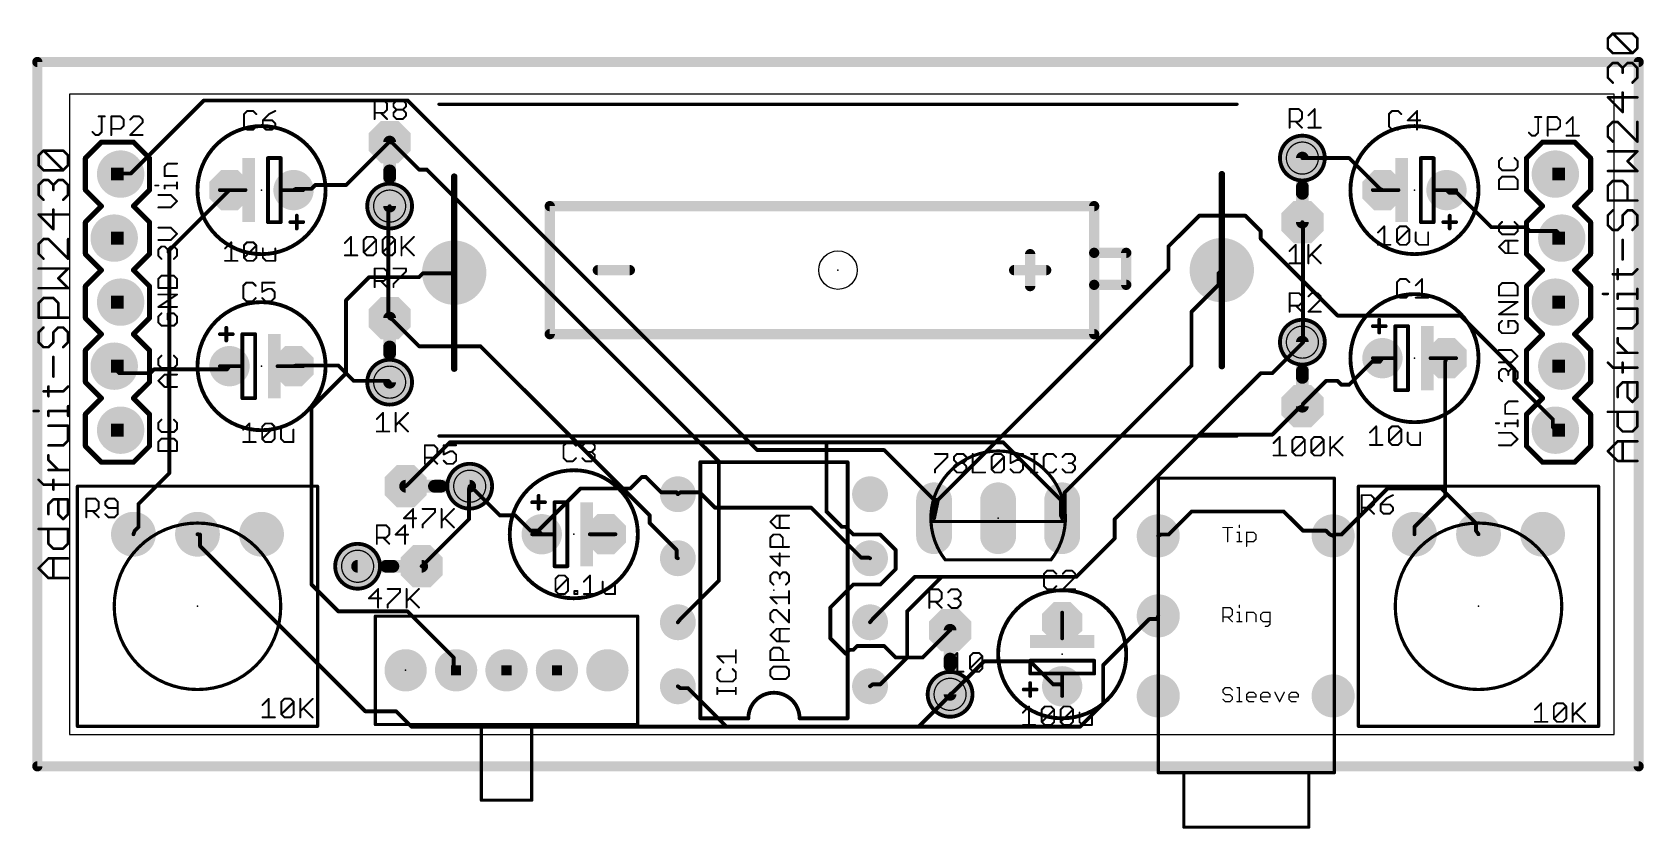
# Model space of a CAD drawing. Extents: x -1.5 to 62.4, y -3.7 to 27.9.
import ezdxf

# ---------------------------------------------------------------- set-up
doc = ezdxf.new("R2010")
doc.units = 0
for name, color, linetype in [('1', 22, 'CONTINUOUS'), ('16', 175, 'CONTINUOUS'), ('17', 82, 'CONTINUOUS'), ('20', 7, 'CONTINUOUS'), ('21', 253, 'CONTINUOUS'), ('23', 7, 'CONTINUOUS'), ('25', 253, 'CONTINUOUS'), ('27', 253, 'CONTINUOUS'), ('41', 22, 'CONTINUOUS'), ('51', 253, 'CONTINUOUS')]:
    doc.layers.add(name, color=color, linetype=linetype)

# ---------------------------------------------------------------- blocks, each defined once
blk = doc.blocks.new('ROUNDP')
at = {"const_width": 0.5}
blk.add_lwpolyline([(0, -0.25, 1), (0, 0.25, 1), (0, -0.25)], format="xyb", dxfattribs=at)
blk = doc.blocks.new('RECT')
blk.add_solid([(-0.5, -0.5), (0.5, -0.5), (-0.5, 0.5), (0.5, 0.5)])
blk = doc.blocks.new('OCTAGONP')
at = {"const_width": 0.5}
blk.add_lwpolyline([(-0.25, -0.1036), (-0.25, 0.1036), (-0.1036, 0.25), (0.1036, 0.25), (0.25, 0.1036), (0.25, -0.1036), (0.1036, -0.25), (-0.1036, -0.25), (-0.25, -0.1036), (-0.25, 0.1036)], dxfattribs=at)
blk = doc.blocks.new('LONGP100')
at = {"const_width": 1}
blk.add_lwpolyline([(-0.5, 0), (0.5, 0)], dxfattribs=at)
at = {"const_width": 0.5}
for points in [[(-0.5, 0.25, 1), (-0.5, -0.25)], [(0.5, -0.25, 1), (0.5, 0.25)]]:
    blk.add_lwpolyline(points, format="xyb", dxfattribs=at)

msp = doc.modelspace()

# ---------------------------------------------------------------- linework, layer by layer
at = {"layer": '1'}
for points, const_width in [([(-1.27, 26.67), (62.23, 26.67)], 0.4064), ([(-1.27, -1.27), (-1.27, 26.67)], 0.4064), ([(62.23, 26.67), (62.23, -1.27)], 0.4064), ([(12.6492, 23.4696), (10.9728, 21.7932)], 0.1524), ([(12.6492, 23.4696), (12.7, 23.495)], 0.1524), ([(48.895, 22.86), (50.7492, 22.86)], 0.1524), ([(50.7492, 22.86), (51.9684, 21.6408)], 0.1524), ([(9.7536, 21.7932), (9.6012, 21.6408)], 0.1524), ([(10.9728, 21.7932), (9.7536, 21.7932)], 0.1524), ([(8.9916, 21.6408), (8.89, 21.59)], 0.1524), ([(9.6012, 21.6408), (8.9916, 21.6408)], 0.1524), ([(51.9684, 21.6408), (52.07, 21.59)], 0.1524), ([(54.7116, 21.4884), (54.61, 21.59)], 0.1524), ([(55.0164, 21.4884), (54.7116, 21.4884)], 0.1524), ([(56.388, 20.1168), (55.0164, 21.4884)], 0.1524), ([(12.6492, 20.8788), (12.7, 20.955)], 0.1524), ([(12.6492, 16.6116), (12.6492, 20.8788)], 0.1524), ([(48.9204, 20.2692), (48.895, 20.32)], 0.1524), ([(48.9204, 15.6972), (48.9204, 20.2692)], 0.1524), ([(57.7596, 20.1168), (56.388, 20.1168)], 0.1524), ([(57.912, 19.9644), (57.7596, 20.1168)], 0.1524), ([(58.9788, 19.9644), (57.912, 19.9644)], 0.1524), ([(59.1312, 19.812), (58.9788, 19.9644)], 0.1524), ([(59.1312, 19.812), (59.182, 19.685)], 0.1524), ([(12.6492, 16.6116), (12.7, 16.51)], 0.1524), ([(48.9204, 15.5448), (47.7012, 14.3256)], 0.1524), ([(48.9204, 15.6972), (48.895, 15.5575)], 0.1524), ([(48.9204, 15.5448), (48.895, 15.5575)], 0.1524), ([(8.9916, 14.6304), (8.89, 14.605)], 0.1524), ([(10.668, 14.6304), (8.9916, 14.6304)], 0.1524), ([(11.2776, 14.0208), (10.668, 14.6304)], 0.1524), ([(50.7492, 13.8684), (51.6636, 14.7828)], 0.1524), ([(51.6636, 14.7828), (51.9684, 14.7828)], 0.1524), ([(51.9684, 14.7828), (52.07, 14.9225)], 0.1524), ([(1.8288, 14.478), (1.778, 14.605)], 0.1524), ([(1.8288, 14.478), (1.9812, 14.3256)], 0.1524), ([(1.9812, 14.3256), (3.2004, 14.3256)], 0.1524), ([(3.2004, 14.3256), (3.3528, 14.478)], 0.1524), ([(3.3528, 14.478), (6.2484, 14.478)], 0.1524), ([(6.2484, 14.478), (6.35, 14.605)], 0.1524), ([(12.6492, 14.0208), (11.2776, 14.0208)], 0.1524), ([(12.6492, 14.0208), (12.7, 13.97)], 0.1524), ([(47.244, 14.3256), (41.4528, 8.5344)], 0.1524), ([(47.7012, 14.3256), (47.244, 14.3256)], 0.1524), ([(48.9204, 13.1064), (49.8348, 14.0208)], 0.1524), ([(49.8348, 14.0208), (50.292, 14.0208)], 0.1524), ([(50.292, 14.0208), (50.4444, 13.8684)], 0.1524), ([(50.4444, 13.8684), (50.7492, 13.8684)], 0.1524), ([(48.9204, 13.1064), (48.895, 13.0175)], 0.1524), ([(15.0876, 11.5824), (13.4112, 9.906)], 0.1524), ([(30.0228, 11.5824), (15.0876, 11.5824)], 0.1524), ([(37.0332, 11.5824), (30.0228, 11.5824)], 0.1524), ([(30.0228, 11.5824), (30.0228, 8.8392)], 0.1524), ([(39.3192, 9.2964), (37.0332, 11.5824)], 0.1524), ([(22.2504, 9.7536), (22.7076, 10.2108)], 0.1524), ([(22.7076, 10.2108), (22.86, 10.2108)], 0.1524), ([(22.86, 10.2108), (23.4696, 9.6012)], 0.1524), ([(13.4112, 9.906), (13.335, 9.8425)], 0.1524), ([(15.8496, 9.7536), (15.875, 9.8425)], 0.1524), ([(15.8496, 9.7536), (15.8496, 8.5344)], 0.1524), ([(18.5928, 8.0772), (20.2692, 9.7536)], 0.1524), ([(20.2692, 9.7536), (22.2504, 9.7536)], 0.1524), ([(23.4696, 9.6012), (24.0792, 9.6012)], 0.1524), ([(24.0792, 9.6012), (24.13, 9.525)], 0.1524), ([(24.2316, 9.6012), (24.13, 9.525)], 0.1524), ([(24.2316, 9.6012), (24.9936, 9.6012)], 0.1524), ([(24.9936, 9.6012), (25.6032, 8.9916)], 0.1524), ([(50.4444, 7.9248), (52.2732, 9.7536)], 0.1524), ([(52.2732, 9.7536), (54.4068, 9.7536)], 0.1524), ([(54.4068, 9.7536), (55.7784, 8.382)], 0.1524), ([(25.6032, 8.9916), (29.4132, 8.9916)], 0.1524), ([(29.4132, 8.9916), (31.3944, 7.0104)], 0.1524), ([(39.3192, 8.6868), (39.3192, 9.2964)], 0.1524), ([(15.8496, 8.5344), (14.0208, 6.7056)], 0.1524), ([(30.0228, 8.8392), (30.6324, 8.2296)], 0.1524), ([(39.3192, 8.6868), (39.37, 8.5725)], 0.1524), ([(41.4528, 8.5344), (41.4528, 7.7724)], 0.1524), ([(44.5008, 8.8392), (43.5864, 7.9248)], 0.1524), ([(48.1584, 8.8392), (44.5008, 8.8392)], 0.1524), ([(48.9204, 8.0772), (48.1584, 8.8392)], 0.1524), ([(55.7784, 8.382), (55.7784, 8.0772)], 0.1524), ([(18.5928, 8.0772), (18.7325, 7.9375)], 0.1524), ([(30.6324, 8.2296), (30.7848, 8.2296)], 0.1524), ([(30.7848, 8.2296), (31.0896, 7.9248)], 0.1524), ([(31.0896, 7.9248), (32.1564, 7.9248)], 0.1524), ([(32.1564, 7.9248), (32.766, 7.3152)], 0.1524), ([(41.4528, 7.7724), (39.9288, 6.2484)], 0.1524), ([(43.2816, 7.9248), (43.18, 7.874)], 0.1524), ([(43.5864, 7.9248), (43.2816, 7.9248)], 0.1524), ([(49.8348, 8.0772), (48.9204, 8.0772)], 0.1524), ([(49.9872, 7.9248), (49.8348, 8.0772)], 0.1524), ([(49.9872, 7.9248), (50.1142, 7.874)], 0.1524), ([(50.1396, 7.9248), (50.1142, 7.874)], 0.1524), ([(50.1396, 7.9248), (50.4444, 7.9248)], 0.1524), ([(55.7784, 8.0772), (55.88, 7.9375)], 0.1524), ([(31.3944, 7.0104), (31.6992, 7.0104)], 0.1524), ([(31.6992, 7.0104), (31.75, 6.985)], 0.1524), ([(32.766, 7.3152), (32.766, 6.5532)], 0.1524), ([(14.0208, 6.7056), (13.97, 6.6675)], 0.1524), ([(32.766, 6.5532), (32.1564, 5.9436)], 0.1524), ([(31.0896, 5.9436), (30.1752, 5.0292)], 0.1524), ([(32.1564, 5.9436), (31.0896, 5.9436)], 0.1524), ([(33.528, 6.2484), (31.8516, 4.572)], 0.1524), ([(39.9288, 6.2484), (33.528, 6.2484)], 0.1524), ([(30.1752, 5.0292), (30.1752, 3.81)], 0.1524), ([(31.8516, 4.572), (31.75, 4.445)], 0.1524), ([(30.1752, 3.81), (30.7848, 3.2004)], 0.1524), ([(33.8328, 3.048), (34.8996, 4.1148)], 0.1524), ([(34.8996, 4.1148), (34.925, 4.1275)], 0.1524), ([(30.7848, 3.2004), (30.9372, 3.3528)], 0.1524), ([(30.9372, 3.3528), (31.0896, 3.3528)], 0.1524), ([(31.0896, 3.3528), (31.242, 3.5052)], 0.1524), ([(31.242, 3.5052), (32.3088, 3.5052)], 0.1524), ([(32.3088, 3.5052), (32.766, 3.048)], 0.1524), ([(32.766, 3.048), (33.8328, 3.048)], 0.1524), ([(35.052, 1.6764), (36.2712, 2.8956)], 0.1524), ([(36.2712, 2.8956), (38.1, 2.8956)], 0.1524), ([(38.1, 2.8956), (39.0144, 1.9812)], 0.1524), ([(24.2316, 1.8288), (24.13, 1.905)], 0.1524), ([(39.0144, 1.9812), (39.3192, 1.9812)], 0.1524), ([(39.3192, 1.9812), (39.37, 1.905)], 0.1524), ([(24.5364, 1.8288), (24.2316, 1.8288)], 0.1524), ([(26.0604, 0.3048), (24.5364, 1.8288)], 0.1524), ([(34.8996, 1.524), (33.6804, 0.3048)], 0.1524), ([(34.8996, 1.524), (34.925, 1.5875)], 0.1524), ([(35.052, 1.6764), (34.925, 1.5875)], 0.1524), ([(33.6804, 0.3048), (26.0604, 0.3048)], 0.1524), ([(62.23, -1.27), (-1.27, -1.27)], 0.4064)]:
    msp.add_lwpolyline(points, dxfattribs=dict(at, const_width=const_width))
for points, const_width in [([(-1.27, 26.7716, 1), (-1.27, 26.5684)], 0.2032), ([(-1.1684, 26.67, 1), (-1.3716, 26.67)], 0.2032), ([(62.3316, 26.67, 1), (62.1284, 26.67)], 0.2032), ([(62.23, 26.5684, 1), (62.23, 26.7716)], 0.2032), ([(12.6322, 23.5037, 1), (12.6662, 23.4355)], 0.0762), ([(12.6761, 23.4427, 1), (12.6223, 23.4965)], 0.0762), ([(12.717, 23.4609, 1), (12.683, 23.5291)], 0.0762), ([(48.895, 22.8981, 1), (48.895, 22.8219)], 0.0762), ([(50.7761, 22.8869, 1), (50.7223, 22.8331)], 0.0762), ([(50.7492, 22.8219, 1), (50.7492, 22.8981)], 0.0762), ([(9.7536, 21.8313, 1), (9.7536, 21.7551)], 0.0762), ([(9.7805, 21.7663, 1), (9.7267, 21.8201)], 0.0762), ([(10.9459, 21.8201, 1), (10.9997, 21.7663)], 0.0762), ([(10.9728, 21.7551, 1), (10.9728, 21.8313)], 0.0762), ([(8.873, 21.6241, 1), (8.907, 21.5559)], 0.0762), ([(8.9916, 21.6789, 1), (8.9916, 21.6027)], 0.0762), ([(9.0086, 21.6067, 1), (8.9746, 21.6749)], 0.0762), ([(9.5743, 21.6677, 1), (9.6281, 21.6139)], 0.0762), ([(9.6012, 21.6027, 1), (9.6012, 21.6789)], 0.0762), ([(51.9854, 21.6749, 1), (51.9514, 21.6067)], 0.0762), ([(51.9415, 21.6139, 1), (51.9953, 21.6677)], 0.0762), ([(52.053, 21.5559, 1), (52.087, 21.6241)], 0.0762), ([(54.6369, 21.6169, 1), (54.5831, 21.5631)], 0.0762), ([(54.7116, 21.5265, 1), (54.7116, 21.4503)], 0.0762), ([(54.6847, 21.4615, 1), (54.7385, 21.5153)], 0.0762), ([(55.0433, 21.5153, 1), (54.9895, 21.4615)], 0.0762), ([(55.0164, 21.4503, 1), (55.0164, 21.5265)], 0.0762), ([(12.6873, 20.8788, 1), (12.6111, 20.8788)], 0.0762), ([(12.6175, 20.8999, 1), (12.6809, 20.8577)], 0.0762), ([(12.7317, 20.9339, 1), (12.6683, 20.9761)], 0.0762), ([(48.9291, 20.337, 1), (48.8609, 20.303)], 0.0762), ([(48.9585, 20.2692, 1), (48.8823, 20.2692)], 0.0762), ([(48.8863, 20.2522, 1), (48.9545, 20.2862)], 0.0762), ([(56.388, 20.1549, 1), (56.388, 20.0787)], 0.0762), ([(56.3611, 20.0899, 1), (56.4149, 20.1437)], 0.0762), ([(57.7865, 20.1437, 1), (57.7327, 20.0899)], 0.0762), ([(57.7596, 20.0787, 1), (57.7596, 20.1549)], 0.0762), ([(57.912, 20.0025, 1), (57.912, 19.9263)], 0.0762), ([(57.8851, 19.9375, 1), (57.9389, 19.9913)], 0.0762), ([(59.0057, 19.9913, 1), (58.9519, 19.9375)], 0.0762), ([(58.9788, 19.9263, 1), (58.9788, 20.0025)], 0.0762), ([(59.1666, 19.8261, 1), (59.0958, 19.7979)], 0.0762), ([(59.1043, 19.7851, 1), (59.1581, 19.8389)], 0.0762), ([(59.1466, 19.6709, 1), (59.2174, 19.6991)], 0.0762), ([(12.6833, 16.6286, 1), (12.6151, 16.5946)], 0.0762), ([(12.6111, 16.6116, 1), (12.6873, 16.6116)], 0.0762), ([(12.6659, 16.493, 1), (12.7341, 16.527)], 0.0762), ([(48.912, 15.5916, 1), (48.878, 15.5234)], 0.0762), ([(48.8575, 15.5643, 1), (48.9325, 15.5507)], 0.0762), ([(48.8823, 15.6972, 1), (48.9585, 15.6972)], 0.0762), ([(48.9579, 15.6904, 1), (48.8829, 15.704)], 0.0762), ([(48.9473, 15.5179, 1), (48.8935, 15.5717)], 0.0762), ([(48.9034, 15.5107, 1), (48.9374, 15.5789)], 0.0762), ([(8.9916, 14.6685, 1), (8.9916, 14.5923)], 0.0762), ([(9.0008, 14.5934, 1), (8.9824, 14.6674)], 0.0762), ([(10.6949, 14.6573, 1), (10.6411, 14.6035)], 0.0762), ([(10.668, 14.5923, 1), (10.668, 14.6685)], 0.0762), ([(51.6636, 14.8209, 1), (51.6636, 14.7447)], 0.0762), ([(51.6905, 14.7559, 1), (51.6367, 14.8097)], 0.0762), ([(51.9376, 14.8052, 1), (51.9992, 14.7604)], 0.0762), ([(51.9684, 14.7447, 1), (51.9684, 14.8209)], 0.0762), ([(52.1008, 14.9001, 1), (52.0392, 14.9449)], 0.0762), ([(1.8134, 14.6191, 1), (1.7426, 14.5909)], 0.0762), ([(1.8557, 14.5049, 1), (1.8019, 14.4511)], 0.0762), ([(1.7934, 14.4639, 1), (1.8642, 14.4921)], 0.0762), ([(1.9812, 14.3637, 1), (1.9812, 14.2875)], 0.0762), ([(1.9543, 14.2987, 1), (2.0081, 14.3525)], 0.0762), ([(3.1735, 14.3525, 1), (3.2273, 14.2987)], 0.0762), ([(3.2004, 14.2875, 1), (3.2004, 14.3637)], 0.0762), ([(3.3528, 14.5161, 1), (3.3528, 14.4399)], 0.0762), ([(3.3797, 14.4511, 1), (3.3259, 14.5049)], 0.0762), ([(6.2186, 14.5018, 1), (6.2782, 14.4542)], 0.0762), ([(6.2484, 14.4399, 1), (6.2484, 14.5161)], 0.0762), ([(6.3798, 14.5812, 1), (6.3202, 14.6288)], 0.0762), ([(8.8808, 14.642, 1), (8.8992, 14.568)], 0.0762), ([(11.2776, 14.0589, 1), (11.2776, 13.9827)], 0.0762), ([(11.2507, 13.9939, 1), (11.3045, 14.0477)], 0.0762), ([(12.6761, 14.0477, 1), (12.6223, 13.9939)], 0.0762), ([(12.6492, 13.9827, 1), (12.6492, 14.0589)], 0.0762), ([(47.244, 14.3637, 1), (47.244, 14.2875)], 0.0762), ([(47.2709, 14.2987, 1), (47.2171, 14.3525)], 0.0762), ([(47.6743, 14.3525, 1), (47.7281, 14.2987)], 0.0762), ([(47.7012, 14.2875, 1), (47.7012, 14.3637)], 0.0762), ([(49.8348, 14.0589, 1), (49.8348, 13.9827)], 0.0762), ([(49.8617, 13.9939, 1), (49.8079, 14.0477)], 0.0762), ([(50.3189, 14.0477, 1), (50.2651, 13.9939)], 0.0762), ([(50.292, 13.9827, 1), (50.292, 14.0589)], 0.0762), ([(12.6731, 13.9431, 1), (12.7269, 13.9969)], 0.0762), ([(50.4444, 13.9065, 1), (50.4444, 13.8303)], 0.0762), ([(50.4175, 13.8415, 1), (50.4713, 13.8953)], 0.0762), ([(50.7223, 13.8953, 1), (50.7761, 13.8415)], 0.0762), ([(50.7492, 13.8303, 1), (50.7492, 13.9065)], 0.0762), ([(48.8584, 13.028, 1), (48.9316, 13.007)], 0.0762), ([(48.8935, 13.1333, 1), (48.9473, 13.0795)], 0.0762), ([(48.957, 13.0959, 1), (48.8838, 13.1169)], 0.0762), ([(15.0876, 11.6205, 1), (15.0876, 11.5443)], 0.0762), ([(15.1145, 11.5555, 1), (15.0607, 11.6093)], 0.0762), ([(30.0228, 11.6205, 1), (30.0228, 11.5443)], 0.0762), ([(30.0609, 11.5824, 1), (29.9847, 11.5824)], 0.0762), ([(30.0228, 11.5443, 1), (30.0228, 11.6205)], 0.0762), ([(37.0601, 11.6093, 1), (37.0063, 11.5555)], 0.0762), ([(37.0332, 11.5443, 1), (37.0332, 11.6205)], 0.0762), ([(22.7076, 10.2489, 1), (22.7076, 10.1727)], 0.0762), ([(22.7345, 10.1839, 1), (22.6807, 10.2377)], 0.0762), ([(22.8869, 10.2377, 1), (22.8331, 10.1839)], 0.0762), ([(22.86, 10.1727, 1), (22.86, 10.2489)], 0.0762), ([(13.3106, 9.8718, 1), (13.3594, 9.8132)], 0.0762), ([(13.3843, 9.9329, 1), (13.4381, 9.8791)], 0.0762), ([(13.4356, 9.8767, 1), (13.3868, 9.9353)], 0.0762), ([(15.8877, 9.7536, 1), (15.8115, 9.7536)], 0.0762), ([(15.813, 9.7641, 1), (15.8862, 9.7431)], 0.0762), ([(15.9116, 9.832, 1), (15.8384, 9.853)], 0.0762), ([(20.2692, 9.7917, 1), (20.2692, 9.7155)], 0.0762), ([(20.2961, 9.7267, 1), (20.2423, 9.7805)], 0.0762), ([(22.2235, 9.7805, 1), (22.2773, 9.7267)], 0.0762), ([(22.2504, 9.7155, 1), (22.2504, 9.7917)], 0.0762), ([(23.4696, 9.6393, 1), (23.4696, 9.5631)], 0.0762), ([(23.4427, 9.5743, 1), (23.4965, 9.6281)], 0.0762), ([(24.1109, 9.6223, 1), (24.0475, 9.5801)], 0.0762), ([(24.0792, 9.5631, 1), (24.0792, 9.6393)], 0.0762), ([(24.1071, 9.5555, 1), (24.1529, 9.4945)], 0.0762), ([(24.2316, 9.6393, 1), (24.2316, 9.5631)], 0.0762), ([(24.2545, 9.5707, 1), (24.2087, 9.6317)], 0.0762), ([(25.0205, 9.6281, 1), (24.9667, 9.5743)], 0.0762), ([(24.9936, 9.5631, 1), (24.9936, 9.6393)], 0.0762), ([(52.2732, 9.7917, 1), (52.2732, 9.7155)], 0.0762), ([(52.3001, 9.7267, 1), (52.2463, 9.7805)], 0.0762), ([(54.4337, 9.7805, 1), (54.3799, 9.7267)], 0.0762), ([(54.4068, 9.7155, 1), (54.4068, 9.7917)], 0.0762), ([(24.0983, 9.5039, 1), (24.1617, 9.5461)], 0.0762), ([(25.6032, 9.0297, 1), (25.6032, 8.9535)], 0.0762), ([(25.5763, 8.9647, 1), (25.6301, 9.0185)], 0.0762), ([(29.4401, 9.0185, 1), (29.3863, 8.9647)], 0.0762), ([(29.4132, 8.9535, 1), (29.4132, 9.0297)], 0.0762), ([(39.3573, 9.2964, 1), (39.2811, 9.2964)], 0.0762), ([(39.2923, 9.2695, 1), (39.3461, 9.3233)], 0.0762), ([(15.8115, 8.5344, 1), (15.8877, 8.5344)], 0.0762), ([(15.8765, 8.5075, 1), (15.8227, 8.5613)], 0.0762), ([(29.9847, 8.8392, 1), (30.0609, 8.8392)], 0.0762), ([(30.0497, 8.8661, 1), (29.9959, 8.8123)], 0.0762), ([(39.354, 8.7023, 1), (39.2844, 8.6713)], 0.0762), ([(39.2811, 8.6868, 1), (39.3573, 8.6868)], 0.0762), ([(39.3352, 8.557, 1), (39.4048, 8.588)], 0.0762), ([(41.4909, 8.5344, 1), (41.4147, 8.5344)], 0.0762), ([(41.4259, 8.5613, 1), (41.4797, 8.5075)], 0.0762), ([(44.5008, 8.8773, 1), (44.5008, 8.8011)], 0.0762), ([(44.5277, 8.8123, 1), (44.4739, 8.8661)], 0.0762), ([(48.1853, 8.8661, 1), (48.1315, 8.8123)], 0.0762), ([(48.1584, 8.8011, 1), (48.1584, 8.8773)], 0.0762), ([(55.8165, 8.382, 1), (55.7403, 8.382)], 0.0762), ([(55.7515, 8.3551, 1), (55.8053, 8.4089)], 0.0762), ([(18.6197, 8.1041, 1), (18.5659, 8.0503)], 0.0762), ([(18.5659, 8.1041, 1), (18.6197, 8.0503)], 0.0762), ([(18.7056, 7.9106, 1), (18.7594, 7.9644)], 0.0762), ([(30.6324, 8.2677, 1), (30.6324, 8.1915)], 0.0762), ([(30.6055, 8.2027, 1), (30.6593, 8.2565)], 0.0762), ([(30.8117, 8.2565, 1), (30.7579, 8.2027)], 0.0762), ([(30.7848, 8.1915, 1), (30.7848, 8.2677)], 0.0762), ([(31.0896, 7.9629, 1), (31.0896, 7.8867)], 0.0762), ([(31.0627, 7.8979, 1), (31.1165, 7.9517)], 0.0762), ([(32.1833, 7.9517, 1), (32.1295, 7.8979)], 0.0762), ([(32.1564, 7.8867, 1), (32.1564, 7.9629)], 0.0762), ([(41.4147, 7.7724, 1), (41.4909, 7.7724)], 0.0762), ([(41.4797, 7.7455, 1), (41.4259, 7.7993)], 0.0762), ([(43.163, 7.9081, 1), (43.197, 7.8399)], 0.0762), ([(43.2816, 7.9629, 1), (43.2816, 7.8867)], 0.0762), ([(43.2986, 7.8907, 1), (43.2646, 7.9589)], 0.0762), ([(43.5595, 7.9517, 1), (43.6133, 7.8979)], 0.0762), ([(43.5864, 7.8867, 1), (43.5864, 7.9629)], 0.0762), ([(48.9204, 8.1153, 1), (48.9204, 8.0391)], 0.0762), ([(48.8935, 8.0503, 1), (48.9473, 8.1041)], 0.0762), ([(49.8617, 8.1041, 1), (49.8079, 8.0503)], 0.0762), ([(49.8348, 8.0391, 1), (49.8348, 8.1153)], 0.0762), ([(50.0013, 7.9602, 1), (49.9731, 7.8894)], 0.0762), ([(49.9603, 7.8979, 1), (50.0141, 7.9517)], 0.0762), ([(50.0801, 7.891, 1), (50.1483, 7.857)], 0.0762), ([(50.1001, 7.8386, 1), (50.1283, 7.9094)], 0.0762), ([(50.1396, 7.9629, 1), (50.1396, 7.8867)], 0.0762), ([(50.1737, 7.9078, 1), (50.1055, 7.9418)], 0.0762), ([(50.4175, 7.9517, 1), (50.4713, 7.8979)], 0.0762), ([(50.4444, 7.8867, 1), (50.4444, 7.9629)], 0.0762), ([(55.8092, 8.0996, 1), (55.7476, 8.0548)], 0.0762), ([(55.7403, 8.0772, 1), (55.8165, 8.0772)], 0.0762), ([(55.8492, 7.9151, 1), (55.9108, 7.9599)], 0.0762), ([(31.3944, 7.0485, 1), (31.3944, 6.9723)], 0.0762), ([(31.3675, 6.9835, 1), (31.4213, 7.0373)], 0.0762), ([(31.7162, 7.0445, 1), (31.6822, 6.9763)], 0.0762), ([(31.6992, 6.9723, 1), (31.6992, 7.0485)], 0.0762), ([(31.733, 6.9509, 1), (31.767, 7.0191)], 0.0762), ([(32.8041, 7.3152, 1), (32.7279, 7.3152)], 0.0762), ([(32.7391, 7.2883, 1), (32.7929, 7.3421)], 0.0762), ([(13.9471, 6.698, 1), (13.9929, 6.637)], 0.0762), ([(13.9939, 6.7325, 1), (14.0477, 6.6787)], 0.0762), ([(14.0437, 6.6751, 1), (13.9979, 6.7361)], 0.0762), ([(32.7279, 6.5532, 1), (32.8041, 6.5532)], 0.0762), ([(32.7929, 6.5263, 1), (32.7391, 6.5801)], 0.0762), ([(31.0896, 5.9817, 1), (31.0896, 5.9055)], 0.0762), ([(31.1165, 5.9167, 1), (31.0627, 5.9705)], 0.0762), ([(32.1295, 5.9705, 1), (32.1833, 5.9167)], 0.0762), ([(32.1564, 5.9055, 1), (32.1564, 5.9817)], 0.0762), ([(33.528, 6.2865, 1), (33.528, 6.2103)], 0.0762), ([(33.5549, 6.2215, 1), (33.5011, 6.2753)], 0.0762), ([(39.9019, 6.2753, 1), (39.9557, 6.2215)], 0.0762), ([(39.9288, 6.2103, 1), (39.9288, 6.2865)], 0.0762), ([(30.2133, 5.0292, 1), (30.1371, 5.0292)], 0.0762), ([(30.1483, 5.0561, 1), (30.2021, 5.0023)], 0.0762), ([(31.7202, 4.4688, 1), (31.7798, 4.4212)], 0.0762), ([(31.8247, 4.5989, 1), (31.8785, 4.5451)], 0.0762), ([(31.8814, 4.5482, 1), (31.8218, 4.5958)], 0.0762), ([(30.1371, 3.81, 1), (30.2133, 3.81)], 0.0762), ([(30.2021, 3.8369, 1), (30.1483, 3.7831)], 0.0762), ([(34.8826, 4.1489, 1), (34.9166, 4.0807)], 0.0762), ([(34.9265, 4.0879, 1), (34.8727, 4.1417)], 0.0762), ([(34.942, 4.0934, 1), (34.908, 4.1616)], 0.0762), ([(30.7579, 3.2273, 1), (30.8117, 3.1735)], 0.0762), ([(30.7579, 3.1735, 1), (30.8117, 3.2273)], 0.0762), ([(30.9372, 3.3909, 1), (30.9372, 3.3147)], 0.0762), ([(30.9641, 3.3259, 1), (30.9103, 3.3797)], 0.0762), ([(31.0627, 3.3797, 1), (31.1165, 3.3259)], 0.0762), ([(31.0896, 3.3147, 1), (31.0896, 3.3909)], 0.0762), ([(31.242, 3.5433, 1), (31.242, 3.4671)], 0.0762), ([(31.2689, 3.4783, 1), (31.2151, 3.5321)], 0.0762), ([(32.3357, 3.5321, 1), (32.2819, 3.4783)], 0.0762), ([(32.3088, 3.4671, 1), (32.3088, 3.5433)], 0.0762), ([(32.766, 3.0861, 1), (32.766, 3.0099)], 0.0762), ([(32.7391, 3.0211, 1), (32.7929, 3.0749)], 0.0762), ([(33.8059, 3.0749, 1), (33.8597, 3.0211)], 0.0762), ([(33.8328, 3.0099, 1), (33.8328, 3.0861)], 0.0762), ([(36.2712, 2.9337, 1), (36.2712, 2.8575)], 0.0762), ([(36.2981, 2.8687, 1), (36.2443, 2.9225)], 0.0762), ([(38.1269, 2.9225, 1), (38.0731, 2.8687)], 0.0762), ([(38.1, 2.8575, 1), (38.1, 2.9337)], 0.0762), ([(24.1529, 1.9355, 1), (24.1071, 1.8745)], 0.0762), ([(39.0144, 2.0193, 1), (39.0144, 1.9431)], 0.0762), ([(38.9875, 1.9543, 1), (39.0413, 2.0081)], 0.0762), ([(39.3509, 2.0023, 1), (39.2875, 1.9601)], 0.0762), ([(39.3192, 1.9431, 1), (39.3192, 2.0193)], 0.0762), ([(39.3383, 1.8839, 1), (39.4017, 1.9261)], 0.0762), ([(24.2316, 1.8669, 1), (24.2316, 1.7907)], 0.0762), ([(24.2087, 1.7983, 1), (24.2545, 1.8593)], 0.0762), ([(24.5633, 1.8557, 1), (24.5095, 1.8019)], 0.0762), ([(24.5364, 1.7907, 1), (24.5364, 1.8669)], 0.0762), ([(34.8642, 1.5381, 1), (34.935, 1.5099)], 0.0762), ([(34.9265, 1.4971, 1), (34.8727, 1.5509)], 0.0762), ([(34.9032, 1.6187, 1), (34.9468, 1.5563)], 0.0762), ([(34.9604, 1.5734, 1), (34.8896, 1.6016)], 0.0762), ([(35.0251, 1.7033, 1), (35.0789, 1.6495)], 0.0762), ([(35.0738, 1.6452, 1), (35.0302, 1.7076)], 0.0762), ([(26.0604, 0.3429, 1), (26.0604, 0.2667)], 0.0762), ([(26.0335, 0.2779, 1), (26.0873, 0.3317)], 0.0762), ([(33.6535, 0.3317, 1), (33.7073, 0.2779)], 0.0762), ([(33.6804, 0.2667, 1), (33.6804, 0.3429)], 0.0762), ([(-1.27, -1.1684, 1), (-1.27, -1.3716)], 0.2032), ([(-1.3716, -1.27, 1), (-1.1684, -1.27)], 0.2032), ([(62.1284, -1.27, 1), (62.3316, -1.27)], 0.2032), ([(62.23, -1.3716, 1), (62.23, -1.1684)], 0.2032)]:
    msp.add_lwpolyline(points, format="xyb", dxfattribs=dict(at, const_width=const_width))
at = {"layer": '16'}
for points, const_width in [([(62.23, 26.67), (-1.27, 26.67)], 0.4064), ([(-1.27, 26.67), (-1.27, -1.27)], 0.4064), ([(62.23, -1.27), (62.23, 26.67)], 0.4064), ([(5.334, 25.146), (2.4384, 22.2504)], 0.1524), ([(13.4112, 25.146), (5.334, 25.146)], 0.1524), ([(27.2796, 11.2776), (13.4112, 25.146)], 0.1524), ([(12.8016, 23.4696), (12.7, 23.495)], 0.1524), ([(12.8016, 23.4696), (13.8684, 22.4028)], 0.1524), ([(13.8684, 22.4028), (14.1732, 22.4028)], 0.1524), ([(14.1732, 22.4028), (25.7556, 10.8204)], 0.1524), ([(2.1336, 22.2504), (2.032, 22.225)], 0.1524), ([(2.4384, 22.2504), (2.1336, 22.2504)], 0.1524), ([(3.9624, 19.2024), (6.35, 21.59)], 0.1524), ([(44.8056, 20.574), (43.5864, 19.3548)], 0.1524), ([(46.6344, 20.574), (44.8056, 20.574)], 0.1524), ([(47.244, 19.9644), (46.6344, 20.574)], 0.1524), ([(47.244, 19.6596), (47.244, 19.9644)], 0.1524), ([(3.9624, 10.3632), (3.9624, 19.2024)], 0.1524), ([(43.5864, 19.3548), (43.5864, 18.4404)], 0.1524), ([(50.292, 16.6116), (47.244, 19.6596)], 0.1524), ([(11.8872, 18.1356), (10.9728, 17.2212)], 0.1524), ([(13.8684, 18.1356), (11.8872, 18.1356)], 0.1524), ([(14.0208, 18.288), (13.8684, 18.1356)], 0.1524), ([(15.24, 18.288), (14.0208, 18.288)], 0.1524), ([(15.24, 18.288), (15.26, 18.315)], 0.1524), ([(43.5864, 18.4404), (34.4424, 9.2964)], 0.1524), ([(45.5676, 17.8308), (44.5008, 16.764)], 0.1524), ([(45.5676, 18.288), (45.7, 18.415)], 0.1524), ([(45.5676, 18.288), (45.5676, 17.8308)], 0.1524), ([(10.9728, 17.2212), (10.9728, 14.3256)], 0.1524), ([(44.5008, 16.764), (44.5008, 14.6304)], 0.1524), ([(55.1688, 16.6116), (50.292, 16.6116)], 0.1524), ([(57.3024, 14.478), (55.1688, 16.6116)], 0.1524), ([(12.8016, 16.4592), (12.7, 16.51)], 0.1524), ([(12.8016, 16.4592), (13.8684, 15.3924)], 0.1524), ([(13.8684, 15.3924), (16.3068, 15.3924)], 0.1524), ([(16.3068, 15.3924), (23.0124, 8.6868)], 0.1524), ([(44.5008, 14.6304), (39.4716, 9.6012)], 0.1524), ([(54.5592, 14.7828), (54.61, 14.9225)], 0.1524), ([(54.5592, 9.4488), (54.5592, 14.7828)], 0.1524), ([(10.9728, 14.3256), (9.6012, 12.954)], 0.1524), ([(57.3024, 14.0208), (57.3024, 14.478)], 0.1524), ([(58.8264, 12.4968), (57.3024, 14.0208)], 0.1524), ([(9.6012, 12.954), (9.6012, 5.9436)], 0.1524), ([(48.768, 12.954), (47.7012, 11.8872)], 0.1524), ([(48.768, 12.954), (48.895, 13.0175)], 0.1524), ([(58.8264, 12.192), (58.8264, 12.4968)], 0.1524), ([(58.8264, 12.192), (58.928, 12.065)], 0.1524), ([(44.8056, 11.8872), (41.4528, 8.5344)], 0.1524), ([(47.7012, 11.8872), (44.8056, 11.8872)], 0.1524), ([(25.7556, 10.8204), (25.7556, 6.096)], 0.1524), ([(32.3088, 11.2776), (27.2796, 11.2776)], 0.1524), ([(34.29, 9.2964), (32.3088, 11.2776)], 0.1524), ([(2.7432, 9.144), (3.9624, 10.3632)], 0.1524), ([(16.002, 9.7536), (15.875, 9.8425)], 0.1524), ([(17.0688, 8.6868), (16.002, 9.7536)], 0.1524), ([(39.4716, 9.6012), (39.4716, 8.6868)], 0.1524), ([(2.7432, 8.2296), (2.7432, 9.144)], 0.1524), ([(34.4424, 9.2964), (34.29, 9.144)], 0.1524), ([(34.4424, 9.2964), (34.29, 9.2964)], 0.1524), ([(34.4424, 9.2964), (34.29, 8.5725)], 0.1524), ([(34.29, 9.144), (34.29, 8.5725)], 0.1524), ([(53.34, 8.2296), (54.5592, 9.4488)], 0.1524), ([(17.6784, 8.6868), (17.0688, 8.6868)], 0.1524), ([(18.288, 8.0772), (17.6784, 8.6868)], 0.1524), ([(23.0124, 8.6868), (23.0124, 8.382)], 0.1524), ([(23.0124, 8.382), (24.0792, 7.3152)], 0.1524), ([(39.4716, 8.6868), (39.37, 8.5725)], 0.1524), ([(41.4528, 8.5344), (41.4528, 7.7724)], 0.1524), ([(2.5908, 8.0772), (2.54, 7.9375)], 0.1524), ([(2.5908, 8.0772), (2.7432, 8.2296)], 0.1524), ([(5.1816, 7.9248), (5.08, 7.9375)], 0.1524), ([(5.1816, 7.9248), (5.1816, 7.4676)], 0.1524), ([(18.5928, 8.0772), (18.288, 8.0772)], 0.1524), ([(18.5928, 8.0772), (18.7325, 7.9375)], 0.1524), ([(41.4528, 7.7724), (39.9288, 6.2484)], 0.1524), ([(53.34, 7.9375), (53.34, 8.2296)], 0.1524), ([(5.1816, 7.4676), (11.7348, 0.9144)], 0.1524), ([(24.0792, 7.3152), (24.0792, 7.0104)], 0.1524), ([(24.0792, 7.0104), (24.13, 6.985)], 0.1524), ([(9.6012, 5.9436), (10.668, 4.8768)], 0.1524), ([(25.7556, 6.096), (24.2316, 4.572)], 0.1524), ([(34.5948, 6.2484), (33.2232, 4.8768)], 0.1524), ([(39.9288, 6.2484), (34.5948, 6.2484)], 0.1524), ([(10.668, 4.8768), (13.4112, 4.8768)], 0.1524), ([(13.4112, 4.8768), (15.24, 3.048)], 0.1524), ([(24.2316, 4.572), (24.13, 4.445)], 0.1524), ([(33.2232, 4.8768), (33.2232, 3.048)], 0.1524), ([(40.9956, 2.7432), (42.8244, 4.572)], 0.1524), ([(42.8244, 4.572), (43.1292, 4.572)], 0.1524), ([(43.1292, 4.572), (43.18, 4.699)], 0.1524), ([(15.24, 3.048), (15.24, 2.5908)], 0.1524), ([(15.24, 2.5908), (15.335, 2.54)], 0.1524), ([(33.2232, 3.048), (32.1564, 1.9812)], 0.1524), ([(40.9956, 1.2192), (40.9956, 2.7432)], 0.1524), ([(31.8516, 1.9812), (31.75, 1.905)], 0.1524), ([(32.1564, 1.9812), (31.8516, 1.9812)], 0.1524), ([(40.0812, 0.3048), (40.9956, 1.2192)], 0.1524), ([(11.7348, 0.9144), (12.954, 0.9144)], 0.1524), ([(12.954, 0.9144), (13.5636, 0.3048)], 0.1524), ([(13.5636, 0.3048), (40.0812, 0.3048)], 0.1524), ([(-1.27, -1.27), (62.23, -1.27)], 0.4064)]:
    msp.add_lwpolyline(points, dxfattribs=dict(at, const_width=const_width))
for points, const_width in [([(-1.27, 26.7716, 1), (-1.27, 26.5684)], 0.2032), ([(-1.1684, 26.67, 1), (-1.3716, 26.67)], 0.2032), ([(62.3316, 26.67, 1), (62.1284, 26.67)], 0.2032), ([(62.23, 26.5684, 1), (62.23, 26.7716)], 0.2032), ([(5.334, 25.1841, 1), (5.334, 25.1079)], 0.0762), ([(5.3609, 25.1191, 1), (5.3071, 25.1729)], 0.0762), ([(13.4381, 25.1729, 1), (13.3843, 25.1191)], 0.0762), ([(13.4112, 25.1079, 1), (13.4112, 25.1841)], 0.0762), ([(12.7092, 23.532, 1), (12.6908, 23.458)], 0.0762), ([(12.8285, 23.4965, 1), (12.7747, 23.4427)], 0.0762), ([(12.7924, 23.4326, 1), (12.8108, 23.5066)], 0.0762), ([(13.8684, 22.4409, 1), (13.8684, 22.3647)], 0.0762), ([(13.8415, 22.3759, 1), (13.8953, 22.4297)], 0.0762), ([(14.2001, 22.4297, 1), (14.1463, 22.3759)], 0.0762), ([(14.1732, 22.3647, 1), (14.1732, 22.4409)], 0.0762), ([(2.0228, 22.262, 1), (2.0412, 22.188)], 0.0762), ([(2.1336, 22.2885, 1), (2.1336, 22.2123)], 0.0762), ([(2.1428, 22.2134, 1), (2.1244, 22.2874)], 0.0762), ([(2.4115, 22.2773, 1), (2.4653, 22.2235)], 0.0762), ([(2.4384, 22.2123, 1), (2.4384, 22.2885)], 0.0762), ([(6.3769, 21.5631, 1), (6.3231, 21.6169)], 0.0762), ([(44.8056, 20.6121, 1), (44.8056, 20.5359)], 0.0762), ([(44.8325, 20.5471, 1), (44.7787, 20.6009)], 0.0762), ([(46.6613, 20.6009, 1), (46.6075, 20.5471)], 0.0762), ([(46.6344, 20.5359, 1), (46.6344, 20.6121)], 0.0762), ([(47.2821, 19.9644, 1), (47.2059, 19.9644)], 0.0762), ([(47.2171, 19.9375, 1), (47.2709, 19.9913)], 0.0762), ([(4.0005, 19.2024, 1), (3.9243, 19.2024)], 0.0762), ([(3.9355, 19.2293, 1), (3.9893, 19.1755)], 0.0762), ([(43.6245, 19.3548, 1), (43.5483, 19.3548)], 0.0762), ([(43.5595, 19.3817, 1), (43.6133, 19.3279)], 0.0762), ([(47.2059, 19.6596, 1), (47.2821, 19.6596)], 0.0762), ([(47.2709, 19.6865, 1), (47.2171, 19.6327)], 0.0762), ([(11.8872, 18.1737, 1), (11.8872, 18.0975)], 0.0762), ([(11.9141, 18.1087, 1), (11.8603, 18.1625)], 0.0762), ([(13.8415, 18.1625, 1), (13.8953, 18.1087)], 0.0762), ([(13.8684, 18.0975, 1), (13.8684, 18.1737)], 0.0762), ([(14.0208, 18.3261, 1), (14.0208, 18.2499)], 0.0762), ([(14.0477, 18.2611, 1), (13.9939, 18.3149)], 0.0762), ([(15.2094, 18.3107, 1), (15.2706, 18.2653)], 0.0762), ([(15.2906, 18.2923, 1), (15.2294, 18.3377)], 0.0762), ([(15.24, 18.2499, 1), (15.24, 18.3261)], 0.0762), ([(43.5483, 18.4404, 1), (43.6245, 18.4404)], 0.0762), ([(43.6133, 18.4135, 1), (43.5595, 18.4673)], 0.0762), ([(45.6057, 18.288, 1), (45.5295, 18.288)], 0.0762), ([(45.5412, 18.3155, 1), (45.594, 18.2605)], 0.0762), ([(45.5945, 17.8039, 1), (45.5407, 17.8577)], 0.0762), ([(45.7264, 18.3875, 1), (45.6736, 18.4425)], 0.0762), ([(11.0109, 17.2212, 1), (10.9347, 17.2212)], 0.0762), ([(10.9459, 17.2481, 1), (10.9997, 17.1943)], 0.0762), ([(45.5295, 17.8308, 1), (45.6057, 17.8308)], 0.0762), ([(44.5389, 16.764, 1), (44.4627, 16.764)], 0.0762), ([(44.4739, 16.7909, 1), (44.5277, 16.7371)], 0.0762), ([(50.292, 16.6497, 1), (50.292, 16.5735)], 0.0762), ([(50.2651, 16.5847, 1), (50.3189, 16.6385)], 0.0762), ([(55.1957, 16.6385, 1), (55.1419, 16.5847)], 0.0762), ([(55.1688, 16.5735, 1), (55.1688, 16.6497)], 0.0762), ([(12.717, 16.5441, 1), (12.683, 16.4759)], 0.0762), ([(12.8285, 16.4861, 1), (12.7747, 16.4323)], 0.0762), ([(12.7846, 16.4251, 1), (12.8186, 16.4933)], 0.0762), ([(13.8684, 15.4305, 1), (13.8684, 15.3543)], 0.0762), ([(13.8415, 15.3655, 1), (13.8953, 15.4193)], 0.0762), ([(16.3337, 15.4193, 1), (16.2799, 15.3655)], 0.0762), ([(16.3068, 15.3543, 1), (16.3068, 15.4305)], 0.0762), ([(44.5277, 14.6035, 1), (44.4739, 14.6573)], 0.0762), ([(54.5973, 14.7828, 1), (54.5211, 14.7828)], 0.0762), ([(54.5234, 14.7958, 1), (54.595, 14.7698)], 0.0762), ([(54.6458, 14.9095, 1), (54.5742, 14.9355)], 0.0762), ([(10.9347, 14.3256, 1), (11.0109, 14.3256)], 0.0762), ([(10.9997, 14.2987, 1), (10.9459, 14.3525)], 0.0762), ([(44.4627, 14.6304, 1), (44.5389, 14.6304)], 0.0762), ([(57.3405, 14.478, 1), (57.2643, 14.478)], 0.0762), ([(57.3293, 14.0477, 1), (57.2755, 13.9939)], 0.0762), ([(57.2755, 14.4511, 1), (57.3293, 14.5049)], 0.0762), ([(57.2643, 14.0208, 1), (57.3405, 14.0208)], 0.0762), ([(9.6393, 12.954, 1), (9.5631, 12.954)], 0.0762), ([(9.5743, 12.9809, 1), (9.6281, 12.9271)], 0.0762), ([(48.751, 12.9881, 1), (48.785, 12.9199)], 0.0762), ([(48.7949, 12.9271, 1), (48.7411, 12.9809)], 0.0762), ([(48.912, 12.9834, 1), (48.878, 13.0516)], 0.0762), ([(58.8645, 12.4968, 1), (58.7883, 12.4968)], 0.0762), ([(58.8562, 12.2158, 1), (58.7966, 12.1682)], 0.0762), ([(58.7883, 12.192, 1), (58.8645, 12.192)], 0.0762), ([(58.7995, 12.4699, 1), (58.8533, 12.5237)], 0.0762), ([(44.8056, 11.9253, 1), (44.8056, 11.8491)], 0.0762), ([(44.8325, 11.8603, 1), (44.7787, 11.9141)], 0.0762), ([(47.6743, 11.9141, 1), (47.7281, 11.8603)], 0.0762), ([(47.7012, 11.8491, 1), (47.7012, 11.9253)], 0.0762), ([(58.8982, 12.0412, 1), (58.9578, 12.0888)], 0.0762), ([(25.7937, 10.8204, 1), (25.7175, 10.8204)], 0.0762), ([(25.7287, 10.7935, 1), (25.7825, 10.8473)], 0.0762), ([(27.2796, 11.3157, 1), (27.2796, 11.2395)], 0.0762), ([(27.2527, 11.2507, 1), (27.3065, 11.3045)], 0.0762), ([(32.3357, 11.3045, 1), (32.2819, 11.2507)], 0.0762), ([(32.3088, 11.2395, 1), (32.3088, 11.3157)], 0.0762), ([(3.9243, 10.3632, 1), (4.0005, 10.3632)], 0.0762), ([(3.9893, 10.3363, 1), (3.9355, 10.3901)], 0.0762), ([(15.8968, 9.8737, 1), (15.8532, 9.8113)], 0.0762), ([(16.0289, 9.7805, 1), (15.9751, 9.7267)], 0.0762), ([(15.9802, 9.7224, 1), (16.0238, 9.7848)], 0.0762), ([(39.5097, 9.6012, 1), (39.4335, 9.6012)], 0.0762), ([(39.4447, 9.6281, 1), (39.4985, 9.5743)], 0.0762), ([(2.7813, 9.144, 1), (2.7051, 9.144)], 0.0762), ([(2.7163, 9.1709, 1), (2.7701, 9.1171)], 0.0762), ([(34.29, 9.3345, 1), (34.29, 9.2583)], 0.0762), ([(34.3281, 9.144, 1), (34.2519, 9.144)], 0.0762), ([(34.2631, 9.1709, 1), (34.3169, 9.1171)], 0.0762), ([(34.2631, 9.2695, 1), (34.3169, 9.3233)], 0.0762), ([(34.4155, 9.3233, 1), (34.4693, 9.2695)], 0.0762), ([(34.4797, 9.2886, 1), (34.4051, 9.3042)], 0.0762), ([(34.4693, 9.2695, 1), (34.4155, 9.3233)], 0.0762), ([(34.4424, 9.2583, 1), (34.4424, 9.3345)], 0.0762), ([(54.5211, 9.4488, 1), (54.5973, 9.4488)], 0.0762), ([(54.5861, 9.4219, 1), (54.5323, 9.4757)], 0.0762), ([(17.0688, 8.7249, 1), (17.0688, 8.6487)], 0.0762), ([(17.0419, 8.6599, 1), (17.0957, 8.7137)], 0.0762), ([(17.7053, 8.7137, 1), (17.6515, 8.6599)], 0.0762), ([(17.6784, 8.6487, 1), (17.6784, 8.7249)], 0.0762), ([(23.0505, 8.6868, 1), (22.9743, 8.6868)], 0.0762), ([(22.9743, 8.382, 1), (23.0505, 8.382)], 0.0762), ([(23.0393, 8.4089, 1), (22.9855, 8.3551)], 0.0762), ([(22.9855, 8.6599, 1), (23.0393, 8.7137)], 0.0762), ([(34.2527, 8.5803, 1), (34.3273, 8.5647)], 0.0762), ([(34.2519, 8.5725, 1), (34.3281, 8.5725)], 0.0762), ([(39.3415, 8.5978, 1), (39.3985, 8.5472)], 0.0762), ([(39.4335, 8.6868, 1), (39.5097, 8.6868)], 0.0762), ([(39.5001, 8.6615, 1), (39.4431, 8.7121)], 0.0762), ([(41.4909, 8.5344, 1), (41.4147, 8.5344)], 0.0762), ([(41.4259, 8.5613, 1), (41.4797, 8.5075)], 0.0762), ([(2.5042, 7.9505, 1), (2.5758, 7.9245)], 0.0762), ([(2.5639, 8.1041, 1), (2.6177, 8.0503)], 0.0762), ([(2.6266, 8.0642, 1), (2.555, 8.0902)], 0.0762), ([(2.7051, 8.2296, 1), (2.7813, 8.2296)], 0.0762), ([(2.7701, 8.2027, 1), (2.7163, 8.2565)], 0.0762), ([(5.0847, 7.9753, 1), (5.0753, 7.8997)], 0.0762), ([(5.2197, 7.9248, 1), (5.1435, 7.9248)], 0.0762), ([(5.1769, 7.887, 1), (5.1863, 7.9626)], 0.0762), ([(18.288, 8.1153, 1), (18.288, 8.0391)], 0.0762), ([(18.2611, 8.0503, 1), (18.3149, 8.1041)], 0.0762), ([(18.6197, 8.1041, 1), (18.5659, 8.0503)], 0.0762), ([(18.5928, 8.0391, 1), (18.5928, 8.1153)], 0.0762), ([(18.7056, 7.9106, 1), (18.7594, 7.9644)], 0.0762), ([(41.4147, 7.7724, 1), (41.4909, 7.7724)], 0.0762), ([(41.4797, 7.7455, 1), (41.4259, 7.7993)], 0.0762), ([(53.3781, 8.2296, 1), (53.3019, 8.2296)], 0.0762), ([(53.3019, 7.9375, 1), (53.3781, 7.9375)], 0.0762), ([(53.3131, 8.2565, 1), (53.3669, 8.2027)], 0.0762), ([(5.1435, 7.4676, 1), (5.2197, 7.4676)], 0.0762), ([(5.2085, 7.4945, 1), (5.1547, 7.4407)], 0.0762), ([(24.1173, 7.3152, 1), (24.0411, 7.3152)], 0.0762), ([(24.0962, 7.0445, 1), (24.0622, 6.9763)], 0.0762), ([(24.0411, 7.0104, 1), (24.1173, 7.0104)], 0.0762), ([(24.0523, 7.2883, 1), (24.1061, 7.3421)], 0.0762), ([(24.113, 6.9509, 1), (24.147, 7.0191)], 0.0762), ([(9.5631, 5.9436, 1), (9.6393, 5.9436)], 0.0762), ([(9.6281, 5.9705, 1), (9.5743, 5.9167)], 0.0762), ([(25.7175, 6.096, 1), (25.7937, 6.096)], 0.0762), ([(25.7825, 6.0691, 1), (25.7287, 6.1229)], 0.0762), ([(34.5948, 6.2865, 1), (34.5948, 6.2103)], 0.0762), ([(34.6217, 6.2215, 1), (34.5679, 6.2753)], 0.0762), ([(39.9019, 6.2753, 1), (39.9557, 6.2215)], 0.0762), ([(39.9288, 6.2103, 1), (39.9288, 6.2865)], 0.0762), ([(10.668, 4.9149, 1), (10.668, 4.8387)], 0.0762), ([(10.6411, 4.8499, 1), (10.6949, 4.9037)], 0.0762), ([(13.4381, 4.9037, 1), (13.3843, 4.8499)], 0.0762), ([(13.4112, 4.8387, 1), (13.4112, 4.9149)], 0.0762), ([(24.1002, 4.4688, 1), (24.1598, 4.4212)], 0.0762), ([(24.2047, 4.5989, 1), (24.2585, 4.5451)], 0.0762), ([(24.2614, 4.5482, 1), (24.2018, 4.5958)], 0.0762), ([(33.2613, 4.8768, 1), (33.1851, 4.8768)], 0.0762), ([(33.1963, 4.9037, 1), (33.2501, 4.8499)], 0.0762), ([(42.8244, 4.6101, 1), (42.8244, 4.5339)], 0.0762), ([(42.8513, 4.5451, 1), (42.7975, 4.5989)], 0.0762), ([(43.0938, 4.5861, 1), (43.1646, 4.5579)], 0.0762), ([(43.1292, 4.5339, 1), (43.1292, 4.6101)], 0.0762), ([(43.2154, 4.6849, 1), (43.1446, 4.7131)], 0.0762), ([(15.2781, 3.048, 1), (15.2019, 3.048)], 0.0762), ([(15.258, 2.6244, 1), (15.222, 2.5572)], 0.0762), ([(15.2019, 2.5908, 1), (15.2781, 2.5908)], 0.0762), ([(15.2131, 3.0211, 1), (15.2669, 3.0749)], 0.0762), ([(15.317, 2.5064, 1), (15.353, 2.5736)], 0.0762), ([(33.1851, 3.048, 1), (33.2613, 3.048)], 0.0762), ([(33.2501, 3.0211, 1), (33.1963, 3.0749)], 0.0762), ([(41.0337, 2.7432, 1), (40.9575, 2.7432)], 0.0762), ([(40.9687, 2.7701, 1), (41.0225, 2.7163)], 0.0762), ([(31.7271, 1.9355, 1), (31.7729, 1.8745)], 0.0762), ([(31.8516, 2.0193, 1), (31.8516, 1.9431)], 0.0762), ([(31.8745, 1.9507, 1), (31.8287, 2.0117)], 0.0762), ([(32.1295, 2.0081, 1), (32.1833, 1.9543)], 0.0762), ([(32.1564, 1.9431, 1), (32.1564, 2.0193)], 0.0762), ([(41.0225, 1.1923, 1), (40.9687, 1.2461)], 0.0762), ([(11.7348, 0.9525, 1), (11.7348, 0.8763)], 0.0762), ([(11.7079, 0.8875, 1), (11.7617, 0.9413)], 0.0762), ([(12.9809, 0.9413, 1), (12.9271, 0.8875)], 0.0762), ([(12.954, 0.8763, 1), (12.954, 0.9525)], 0.0762), ([(40.9575, 1.2192, 1), (41.0337, 1.2192)], 0.0762), ([(13.5636, 0.3429, 1), (13.5636, 0.2667)], 0.0762), ([(13.5367, 0.2779, 1), (13.5905, 0.3317)], 0.0762), ([(40.0543, 0.3317, 1), (40.1081, 0.2779)], 0.0762), ([(40.0812, 0.2667, 1), (40.0812, 0.3429)], 0.0762), ([(-1.27, -1.1684, 1), (-1.27, -1.3716)], 0.2032), ([(-1.3716, -1.27, 1), (-1.1684, -1.27)], 0.2032), ([(62.1284, -1.27, 1), (62.3316, -1.27)], 0.2032), ([(62.23, -1.3716, 1), (62.23, -1.1684)], 0.2032)]:
    msp.add_lwpolyline(points, format="xyb", dxfattribs=dict(at, const_width=const_width))
at = {"layer": '20'}
for p, q in [((61.265, 25.39), (0, 25.39)), ((0, 25.39), (0, 0)), ((61.265, 0), (61.265, 25.39)), ((0, 0), (61.265, 0))]:
    msp.add_line(p, q, dxfattribs=at)
msp.add_circle((30.48, 18.415), 0.762, dxfattribs=at)
at = {"layer": '21'}
for points, const_width in [([(7.62, 19.05, 1), (7.62, 24.13, 1), (7.62, 19.05)], 0.1524), ([(53.34, 19.05, 1), (53.34, 24.13, 1), (53.34, 19.05)], 0.1524), ([(1.27, 23.5458, 1), (1.27, 23.4442)], 0.1016), ([(1.3059, 23.4591, 1), (1.2341, 23.5309)], 0.1016), ([(2.5759, 23.5309, 1), (2.5041, 23.4591)], 0.1016), ([(2.54, 23.4442, 1), (2.54, 23.5458)], 0.1016), ([(58.42, 23.5458, 1), (58.42, 23.4442)], 0.1016), ([(58.4559, 23.4591, 1), (58.3841, 23.5309)], 0.1016), ([(59.7259, 23.5309, 1), (59.6541, 23.4591)], 0.1016), ([(59.69, 23.4442, 1), (59.69, 23.5458)], 0.1016), ([(0.6858, 22.86, 1), (0.5842, 22.86)], 0.1016), ([(0.5991, 22.8959, 1), (0.6709, 22.8241)], 0.1016), ([(3.2258, 22.86, 1), (3.1242, 22.86)], 0.1016), ([(3.1391, 22.8241, 1), (3.2109, 22.8959)], 0.1016), ([(12.827, 22.352, 1), (12.573, 22.352)], 0.254), ([(57.8358, 22.86, 1), (57.7342, 22.86)], 0.1016), ([(57.7491, 22.8959, 1), (57.8209, 22.8241)], 0.1016), ([(60.3758, 22.86, 1), (60.2742, 22.86)], 0.1016), ([(60.2891, 22.8241, 1), (60.3609, 22.8959)], 0.1016), ([(12.573, 22.098, 1), (12.827, 22.098)], 0.254), ([(49.022, 21.717, 1), (48.768, 21.717)], 0.254), ([(0.6709, 21.6259, 1), (0.5991, 21.5541)], 0.1016), ([(0.5842, 21.59, 1), (0.6858, 21.59)], 0.1016), ([(3.1242, 21.59, 1), (3.2258, 21.59)], 0.1016), ([(3.2109, 21.5541, 1), (3.1391, 21.6259)], 0.1016), ([(19.05, 21.0566, 1), (19.05, 20.8534)], 0.2032), ([(19.1516, 20.955, 1), (18.9484, 20.955)], 0.2032), ([(40.7416, 20.955, 1), (40.5384, 20.955)], 0.2032), ([(40.64, 20.8534, 1), (40.64, 21.0566)], 0.2032), ([(48.768, 21.463, 1), (49.022, 21.463)], 0.254), ([(57.8209, 21.6259, 1), (57.7491, 21.5541)], 0.1016), ([(57.7342, 21.59, 1), (57.8358, 21.59)], 0.1016), ([(60.2742, 21.59, 1), (60.3758, 21.59)], 0.1016), ([(60.3609, 21.5541, 1), (60.2891, 21.6259)], 0.1016), ([(1.3059, 20.9191, 1), (1.2341, 20.9909)], 0.1016), ([(1.2341, 20.9191, 1), (1.3059, 20.9909)], 0.1016), ([(2.5759, 20.9909, 1), (2.5041, 20.9191)], 0.1016), ([(2.5041, 20.9909, 1), (2.5759, 20.9191)], 0.1016), ([(9.0551, 20.574, 1), (8.9789, 20.574)], 0.0762), ([(54.7751, 20.574, 1), (54.6989, 20.574)], 0.0762), ([(58.4559, 20.9191, 1), (58.3841, 20.9909)], 0.1016), ([(58.3841, 20.9191, 1), (58.4559, 20.9909)], 0.1016), ([(59.7259, 20.9909, 1), (59.6541, 20.9191)], 0.1016), ([(59.6541, 20.9909, 1), (59.7259, 20.9191)], 0.1016), ([(0.6858, 20.32, 1), (0.5842, 20.32)], 0.1016), ([(0.5991, 20.3559, 1), (0.6709, 20.2841)], 0.1016), ([(3.2258, 20.32, 1), (3.1242, 20.32)], 0.1016), ([(3.1391, 20.2841, 1), (3.2109, 20.3559)], 0.1016), ([(8.763, 20.3581, 1), (8.763, 20.2819)], 0.0762), ([(9.017, 20.3581, 1), (9.017, 20.2819)], 0.0762), ([(9.0551, 20.32, 1), (8.9789, 20.32)], 0.0762), ([(8.9789, 20.32, 1), (9.0551, 20.32)], 0.0762), ([(8.9789, 20.066, 1), (9.0551, 20.066)], 0.0762), ([(9.017, 20.2819, 1), (9.017, 20.3581)], 0.0762), ([(9.271, 20.2819, 1), (9.271, 20.3581)], 0.0762), ([(54.483, 20.3581, 1), (54.483, 20.2819)], 0.0762), ([(54.737, 20.3581, 1), (54.737, 20.2819)], 0.0762), ([(54.7751, 20.32, 1), (54.6989, 20.32)], 0.0762), ([(54.6989, 20.32, 1), (54.7751, 20.32)], 0.0762), ([(54.6989, 20.066, 1), (54.7751, 20.066)], 0.0762), ([(54.737, 20.2819, 1), (54.737, 20.3581)], 0.0762), ([(54.991, 20.2819, 1), (54.991, 20.3581)], 0.0762), ([(57.8358, 20.32, 1), (57.7342, 20.32)], 0.1016), ([(57.7491, 20.3559, 1), (57.8209, 20.2841)], 0.1016), ([(60.3758, 20.32, 1), (60.2742, 20.32)], 0.1016), ([(60.2891, 20.2841, 1), (60.3609, 20.3559)], 0.1016), ([(38.2016, 19.05, 1), (37.9984, 19.05)], 0.2032), ([(40.7416, 19.1008, 1), (40.5384, 19.1008)], 0.2032), ([(40.64, 19.2024, 1), (40.64, 18.9992)], 0.2032), ([(40.5384, 19.1008, 1), (40.7416, 19.1008)], 0.2032), ([(42.0116, 19.1008, 1), (41.8084, 19.1008)], 0.2032), ([(41.91, 18.9992, 1), (41.91, 19.2024)], 0.2032), ([(0.6709, 19.0859, 1), (0.5991, 19.0141)], 0.1016), ([(0.5842, 19.05, 1), (0.6858, 19.05)], 0.1016), ([(3.1242, 19.05, 1), (3.2258, 19.05)], 0.1016), ([(3.2109, 19.0141, 1), (3.1391, 19.0859)], 0.1016), ([(20.955, 18.5166, 1), (20.955, 18.3134)], 0.2032), ([(22.225, 18.3134, 1), (22.225, 18.5166)], 0.2032), ([(37.465, 18.5166, 1), (37.465, 18.3134)], 0.2032), ([(38.735, 18.3134, 1), (38.735, 18.5166)], 0.2032), ([(57.8209, 19.0859, 1), (57.7491, 19.0141)], 0.1016), ([(57.7342, 19.05, 1), (57.8358, 19.05)], 0.1016), ([(60.2742, 19.05, 1), (60.3758, 19.05)], 0.1016), ([(60.3609, 19.0141, 1), (60.2891, 19.0859)], 0.1016), ([(1.3059, 18.3791, 1), (1.2341, 18.4509)], 0.1016), ([(1.2341, 18.3791, 1), (1.3059, 18.4509)], 0.1016), ([(2.5759, 18.4509, 1), (2.5041, 18.3791)], 0.1016), ([(2.5041, 18.4509, 1), (2.5759, 18.3791)], 0.1016), ([(40.7416, 17.8308, 1), (40.5384, 17.8308)], 0.2032), ([(40.64, 17.9324, 1), (40.64, 17.7292)], 0.2032), ([(40.5384, 17.8308, 1), (40.7416, 17.8308)], 0.2032), ([(41.8084, 17.8308, 1), (42.0116, 17.8308)], 0.2032), ([(41.91, 17.7292, 1), (41.91, 17.9324)], 0.2032), ([(58.4559, 18.3791, 1), (58.3841, 18.4509)], 0.1016), ([(58.3841, 18.3791, 1), (58.4559, 18.4509)], 0.1016), ([(59.7259, 18.4509, 1), (59.6541, 18.3791)], 0.1016), ([(59.6541, 18.4509, 1), (59.7259, 18.3791)], 0.1016), ([(0.6858, 17.78, 1), (0.5842, 17.78)], 0.1016), ([(0.5991, 17.8159, 1), (0.6709, 17.7441)], 0.1016), ([(3.2258, 17.78, 1), (3.1242, 17.78)], 0.1016), ([(3.1391, 17.7441, 1), (3.2109, 17.8159)], 0.1016), ([(37.9984, 17.78, 1), (38.2016, 17.78)], 0.2032), ([(53.34, 12.3825, 1), (53.34, 17.4625, 1), (53.34, 12.3825)], 0.1524), ([(57.8358, 17.78, 1), (57.7342, 17.78)], 0.1016), ([(57.7491, 17.8159, 1), (57.8209, 17.7441)], 0.1016), ([(60.3758, 17.78, 1), (60.2742, 17.78)], 0.1016), ([(60.2891, 17.7441, 1), (60.3609, 17.8159)], 0.1016), ([(7.62, 12.065, 1), (7.62, 17.145, 1), (7.62, 12.065)], 0.1524), ([(0.6709, 16.5459, 1), (0.5991, 16.4741)], 0.1016), ([(0.5842, 16.51, 1), (0.6858, 16.51)], 0.1016), ([(3.1242, 16.51, 1), (3.2258, 16.51)], 0.1016), ([(3.2109, 16.4741, 1), (3.1391, 16.5459)], 0.1016), ([(6.2611, 16.129, 1), (6.1849, 16.129)], 0.0762), ([(19.05, 15.9766, 1), (19.05, 15.7734)], 0.2032), ([(40.64, 15.7734, 1), (40.64, 15.9766)], 0.2032), ([(51.689, 16.2306, 1), (51.689, 16.1544)], 0.0762), ([(51.9811, 16.4465, 1), (51.9049, 16.4465)], 0.0762), ([(51.9811, 16.1925, 1), (51.9049, 16.1925)], 0.0762), ([(51.943, 16.2306, 1), (51.943, 16.1544)], 0.0762), ([(51.9049, 16.1925, 1), (51.9811, 16.1925)], 0.0762), ([(51.943, 16.1544, 1), (51.943, 16.2306)], 0.0762), ([(52.197, 16.1544, 1), (52.197, 16.2306)], 0.0762), ([(57.8209, 16.5459, 1), (57.7491, 16.4741)], 0.1016), ([(57.7342, 16.51, 1), (57.8358, 16.51)], 0.1016), ([(60.2742, 16.51, 1), (60.3758, 16.51)], 0.1016), ([(60.3609, 16.4741, 1), (60.2891, 16.5459)], 0.1016), ([(0.6858, 15.24, 1), (0.5842, 15.24)], 0.1016), ([(1.3059, 15.8391, 1), (1.2341, 15.9109)], 0.1016), ([(1.2341, 15.8391, 1), (1.3059, 15.9109)], 0.1016), ([(2.5759, 15.9109, 1), (2.5041, 15.8391)], 0.1016), ([(2.5041, 15.9109, 1), (2.5759, 15.8391)], 0.1016), ([(3.2258, 15.24, 1), (3.1242, 15.24)], 0.1016), ([(5.969, 15.9131, 1), (5.969, 15.8369)], 0.0762), ([(6.2611, 15.875, 1), (6.1849, 15.875)], 0.0762), ([(6.223, 15.9131, 1), (6.223, 15.8369)], 0.0762), ([(6.1849, 15.875, 1), (6.2611, 15.875)], 0.0762), ([(6.1849, 15.621, 1), (6.2611, 15.621)], 0.0762), ([(6.223, 15.8369, 1), (6.223, 15.9131)], 0.0762), ([(6.477, 15.8369, 1), (6.477, 15.9131)], 0.0762), ([(12.827, 15.367, 1), (12.573, 15.367)], 0.254), ([(18.9484, 15.875, 1), (19.1516, 15.875)], 0.2032), ([(40.5384, 15.875, 1), (40.7416, 15.875)], 0.2032), ([(51.9049, 15.9385, 1), (51.9811, 15.9385)], 0.0762), ([(57.8358, 15.24, 1), (57.7342, 15.24)], 0.1016), ([(58.4559, 15.8391, 1), (58.3841, 15.9109)], 0.1016), ([(58.3841, 15.8391, 1), (58.4559, 15.9109)], 0.1016), ([(59.7259, 15.9109, 1), (59.6541, 15.8391)], 0.1016), ([(59.6541, 15.9109, 1), (59.7259, 15.8391)], 0.1016), ([(60.3758, 15.24, 1), (60.2742, 15.24)], 0.1016), ([(0.5991, 15.2759, 1), (0.6709, 15.2041)], 0.1016), ([(3.1391, 15.2041, 1), (3.2109, 15.2759)], 0.1016), ([(12.573, 15.113, 1), (12.827, 15.113)], 0.254), ([(57.7491, 15.2759, 1), (57.8209, 15.2041)], 0.1016), ([(60.2891, 15.2041, 1), (60.3609, 15.2759)], 0.1016), ([(0.6709, 14.0059, 1), (0.5991, 13.9341)], 0.1016), ([(3.2109, 13.9341, 1), (3.1391, 14.0059)], 0.1016), ([(49.022, 14.4145, 1), (48.768, 14.4145)], 0.254), ([(48.768, 14.1605, 1), (49.022, 14.1605)], 0.254), ([(57.8209, 14.0059, 1), (57.7491, 13.9341)], 0.1016), ([(60.3609, 13.9341, 1), (60.2891, 14.0059)], 0.1016), ([(0.5842, 13.97, 1), (0.6858, 13.97)], 0.1016), ([(1.3059, 13.2991, 1), (1.2341, 13.3709)], 0.1016), ([(1.2341, 13.2991, 1), (1.3059, 13.3709)], 0.1016), ([(2.5759, 13.3709, 1), (2.5041, 13.2991)], 0.1016), ([(2.5041, 13.3709, 1), (2.5759, 13.2991)], 0.1016), ([(3.1242, 13.97, 1), (3.2258, 13.97)], 0.1016), ([(57.7342, 13.97, 1), (57.8358, 13.97)], 0.1016), ([(58.4559, 13.2991, 1), (58.3841, 13.3709)], 0.1016), ([(58.3841, 13.2991, 1), (58.4559, 13.3709)], 0.1016), ([(59.7259, 13.3709, 1), (59.6541, 13.2991)], 0.1016), ([(59.6541, 13.3709, 1), (59.7259, 13.2991)], 0.1016), ([(60.2742, 13.97, 1), (60.3758, 13.97)], 0.1016), ([(0.6858, 12.7, 1), (0.5842, 12.7)], 0.1016), ([(0.5991, 12.7359, 1), (0.6709, 12.6641)], 0.1016), ([(3.2258, 12.7, 1), (3.1242, 12.7)], 0.1016), ([(3.1391, 12.6641, 1), (3.2109, 12.7359)], 0.1016), ([(57.8358, 12.7, 1), (57.7342, 12.7)], 0.1016), ([(57.7491, 12.7359, 1), (57.8209, 12.6641)], 0.1016), ([(60.3758, 12.7, 1), (60.2742, 12.7)], 0.1016), ([(60.2891, 12.6641, 1), (60.3609, 12.7359)], 0.1016), ([(0.6709, 11.4659, 1), (0.5991, 11.3941)], 0.1016), ([(3.2109, 11.3941, 1), (3.1391, 11.4659)], 0.1016), ([(57.8209, 11.4659, 1), (57.7491, 11.3941)], 0.1016), ([(60.3609, 11.3941, 1), (60.2891, 11.4659)], 0.1016), ([(0.5842, 11.43, 1), (0.6858, 11.43)], 0.1016), ([(1.27, 10.8458, 1), (1.27, 10.7442)], 0.1016), ([(1.2341, 10.7591, 1), (1.3059, 10.8309)], 0.1016), ([(2.5041, 10.8309, 1), (2.5759, 10.7591)], 0.1016), ([(2.54, 10.7442, 1), (2.54, 10.8458)], 0.1016), ([(3.1242, 11.43, 1), (3.2258, 11.43)], 0.1016), ([(25.0571, 10.795, 1), (24.9809, 10.795)], 0.0762), ([(25.019, 10.8331, 1), (25.019, 10.7569)], 0.0762), ([(30.8991, 10.795, 1), (30.8229, 10.795)], 0.0762), ([(30.861, 10.7569, 1), (30.861, 10.8331)], 0.0762), ([(39.243, 9.7084, 0.6345), (34.417, 9.7084)], 0.127), ([(57.7342, 11.43, 1), (57.8358, 11.43)], 0.1016), ([(58.42, 10.8458, 1), (58.42, 10.7442)], 0.1016), ([(58.3841, 10.7591, 1), (58.4559, 10.8309)], 0.1016), ([(59.6541, 10.8309, 1), (59.7259, 10.7591)], 0.1016), ([(59.69, 10.7442, 1), (59.69, 10.8458)], 0.1016), ([(60.2742, 11.43, 1), (60.3758, 11.43)], 0.1016), ([(20.0025, 5.3975, 1), (20.0025, 10.4775, 1), (20.0025, 5.3975)], 0.1524), ([(0.3175, 9.8743, 1), (0.3175, 9.8108)], 0.0635), ([(0.3493, 9.8425, 1), (0.2858, 9.8425)], 0.0635), ([(9.8743, 9.8425, 1), (9.8108, 9.8425)], 0.0635), ([(9.8425, 9.8108, 1), (9.8425, 9.8743)], 0.0635), ([(14.478, 9.9695, 1), (14.478, 9.7155)], 0.254), ([(14.732, 9.7155, 1), (14.732, 9.9695)], 0.254), ([(34.3883, 9.7219, 1), (34.4457, 9.6949)], 0.0635), ([(39.2143, 9.6949, 1), (39.2717, 9.7219)], 0.0635), ([(43.18, 10.1918, 1), (43.18, 10.1282)], 0.0635), ([(43.2118, 10.16, 1), (43.1482, 10.16)], 0.0635), ([(50.1968, 10.16, 1), (50.1332, 10.16)], 0.0635), ([(50.165, 10.1282, 1), (50.165, 10.1918)], 0.0635), ([(51.1175, 9.8743, 1), (51.1175, 9.8108)], 0.0635), ([(51.1493, 9.8425, 1), (51.0857, 9.8425)], 0.0635), ([(60.6743, 9.8425, 1), (60.6108, 9.8425)], 0.0635), ([(60.6425, 9.8108, 1), (60.6425, 9.8743)], 0.0635), ([(18.3515, 9.2456, 1), (18.3515, 9.1694)], 0.0762), ([(18.6436, 9.4615, 1), (18.5674, 9.4615)], 0.0762), ([(18.6436, 9.2075, 1), (18.5674, 9.2075)], 0.0762), ([(18.6055, 9.2456, 1), (18.6055, 9.1694)], 0.0762), ([(18.5674, 9.2075, 1), (18.6436, 9.2075)], 0.0762), ([(18.5674, 8.9535, 1), (18.6436, 8.9535)], 0.0762), ([(18.6055, 9.1694, 1), (18.6055, 9.2456)], 0.0762), ([(18.8595, 9.1694, 1), (18.8595, 9.2456)], 0.0762), ([(5.08, 1.778, 1), (5.08, 8.382, 1), (5.08, 1.778)], 0.127), ([(35.4259, 8.4773, 1), (35.4259, 8.4138)], 0.0635), ([(35.6941, 8.4138, 1), (35.6941, 8.4773)], 0.0635), ([(37.9659, 8.4773, 1), (37.9659, 8.4138)], 0.0635), ([(38.2341, 8.4138, 1), (38.2341, 8.4773)], 0.0635), ([(46.4126, 8.2979, 1), (46.3872, 8.2979)], 0.0254), ([(55.88, 1.778, 1), (55.88, 8.382, 1), (55.88, 1.778)], 0.127), ([(45.7454, 8.2174, 1), (45.7454, 8.192)], 0.0254), ([(45.9445, 8.2047, 1), (45.9191, 8.2047)], 0.0254), ([(46.1183, 8.192, 1), (46.1183, 8.2174)], 0.0254), ([(46.3067, 8.031, 1), (46.3067, 8.0055)], 0.0254), ([(46.3067, 7.6581, 1), (46.3067, 7.6327)], 0.0254), ([(46.3872, 8.2047, 1), (46.4126, 8.2047)], 0.0254), ([(46.4126, 8.0183, 1), (46.3872, 8.0183)], 0.0254), ([(46.3999, 8.0055, 1), (46.3999, 8.031)], 0.0254), ([(46.4931, 7.6327, 1), (46.4931, 7.6581)], 0.0254), ([(46.6809, 8.031, 1), (46.6809, 8.0055)], 0.0254), ([(46.6936, 8.0183, 1), (46.6682, 8.0183)], 0.0254), ([(46.6809, 7.6581, 1), (46.6809, 7.6327)], 0.0254), ([(46.9695, 8.0272, 1), (46.9516, 8.0093)], 0.0254), ([(46.9606, 8.0055, 1), (46.9606, 8.031)], 0.0254), ([(46.9606, 7.6327, 1), (46.9606, 7.6581)], 0.0254), ([(47.0665, 7.925, 1), (47.0411, 7.925)], 0.0254), ([(47.0411, 7.7386, 1), (47.0665, 7.7386)], 0.0254), ([(47.0448, 7.9161, 1), (47.0627, 7.934)], 0.0254), ([(47.0627, 7.7296, 1), (47.0448, 7.7476)], 0.0254), ([(34.417, 7.4366, 0.057), (34.7355, 6.9215)], 0.127), ([(34.4457, 7.4501, 1), (34.3883, 7.4231)], 0.0635), ([(38.9245, 6.9215, 0.0595), (39.2542, 7.4607)], 0.127), ([(39.2831, 7.4475, 1), (39.2253, 7.4739)], 0.0635), ([(45.9191, 7.6454, 1), (45.9445, 7.6454)], 0.0254), ([(46.3872, 7.6454, 1), (46.4126, 7.6454)], 0.0254), ([(46.6682, 7.459, 1), (46.6936, 7.459)], 0.0254), ([(46.9516, 7.6544, 1), (46.9695, 7.6364)], 0.0254), ([(12.573, 6.7945, 1), (12.573, 6.5405)], 0.254), ([(12.827, 6.5405, 1), (12.827, 6.7945)], 0.254), ([(34.7355, 6.9532, 1), (34.7355, 6.8898)], 0.0635), ([(34.7106, 6.9018, 1), (34.7604, 6.9412)], 0.0635), ([(38.8996, 6.9412, 1), (38.9494, 6.9018)], 0.0635), ([(38.9245, 6.8898, 1), (38.9245, 6.9532)], 0.0635), ([(39.37, 0.635, 1), (39.37, 5.715, 1), (39.37, 0.635)], 0.1524), ([(46.4126, 5.1229, 1), (46.3872, 5.1229)], 0.0254), ([(45.7581, 5.0297, 1), (45.7327, 5.0297)], 0.0254), ([(45.7454, 5.0424, 1), (45.7454, 5.017)], 0.0254), ([(45.7454, 4.6695, 1), (45.7454, 4.6441)], 0.0254), ([(45.7327, 4.4704, 1), (45.7581, 4.4704)], 0.0254), ([(45.9408, 4.6658, 1), (45.9228, 4.6478)], 0.0254), ([(46.034, 5.0387, 1), (46.0161, 5.0207)], 0.0254), ([(46.0161, 4.6658, 1), (46.034, 4.6478)], 0.0254), ([(46.025, 5.017, 1), (46.025, 5.0424)], 0.0254), ([(46.025, 4.6441, 1), (46.025, 4.6695)], 0.0254), ([(46.131, 4.9365, 1), (46.1056, 4.9365)], 0.0254), ([(46.1056, 4.75, 1), (46.131, 4.75)], 0.0254), ([(46.1093, 4.9275, 1), (46.1272, 4.9454)], 0.0254), ([(46.1272, 4.7411, 1), (46.1093, 4.759)], 0.0254), ([(46.1093, 4.4614, 1), (46.1272, 4.4794)], 0.0254), ([(46.3067, 4.8559, 1), (46.3067, 4.8306)], 0.0254), ([(46.3067, 4.4831, 1), (46.3067, 4.4577)], 0.0254), ([(46.3872, 5.0297, 1), (46.4126, 5.0297)], 0.0254), ([(46.4126, 4.8433, 1), (46.3872, 4.8433)], 0.0254), ([(46.3872, 4.4704, 1), (46.4126, 4.4704)], 0.0254), ([(46.3999, 4.8306, 1), (46.3999, 4.8559)], 0.0254), ([(46.4931, 4.4577, 1), (46.4931, 4.4831)], 0.0254), ([(46.6936, 4.8433, 1), (46.6682, 4.8433)], 0.0254), ([(46.6809, 4.8559, 1), (46.6809, 4.8306)], 0.0254), ([(46.6682, 4.4704, 1), (46.6936, 4.4704)], 0.0254), ([(46.9695, 4.8522, 1), (46.9516, 4.8343)], 0.0254), ([(46.9606, 4.8306, 1), (46.9606, 4.8559)], 0.0254), ([(47.0665, 4.75, 1), (47.0411, 4.75)], 0.0254), ([(47.0411, 4.4704, 1), (47.0665, 4.4704)], 0.0254), ([(47.0448, 4.7411, 1), (47.0627, 4.759)], 0.0254), ([(47.2549, 4.75, 1), (47.2295, 4.75)], 0.0254), ([(47.2332, 4.759, 1), (47.2512, 4.7411)], 0.0254), ([(47.2512, 4.5726, 1), (47.2332, 4.5546)], 0.0254), ([(47.2295, 4.5636, 1), (47.2549, 4.5636)], 0.0254), ([(47.3354, 4.8559, 1), (47.3354, 4.8306)], 0.0254), ([(47.3354, 4.4831, 1), (47.3354, 4.4577)], 0.0254), ([(47.3444, 4.8343, 1), (47.3265, 4.8522)], 0.0254), ([(47.3265, 4.4614, 1), (47.3444, 4.4794)], 0.0254), ([(47.6278, 4.8433, 1), (47.6024, 4.8433)], 0.0254), ([(47.6151, 4.8306, 1), (47.6151, 4.8559)], 0.0254), ([(47.6151, 4.4577, 1), (47.6151, 4.4831)], 0.0254), ([(47.4287, 4.2967, 1), (47.4287, 4.2713)], 0.0254), ([(47.5129, 4.293, 1), (47.5308, 4.275)], 0.0254), ([(47.5219, 4.2713, 1), (47.5219, 4.2967)], 0.0254), ([(47.6024, 4.3772, 1), (47.6278, 4.3772)], 0.0254), ([(47.6241, 4.3682, 1), (47.6061, 4.3862)], 0.0254), ([(35.052, 2.9845, 1), (34.798, 2.9845)], 0.254), ([(34.798, 2.7305, 1), (35.052, 2.7305)], 0.254), ([(38.1381, 2.032, 1), (38.0619, 2.032)], 0.0762), ([(28.956, 0.635, 1), (26.924, 0.635)], 0.1524), ([(37.846, 1.8161, 1), (37.846, 1.7399)], 0.0762), ([(38.1381, 1.778, 1), (38.0619, 1.778)], 0.0762), ([(38.1, 1.8161, 1), (38.1, 1.7399)], 0.0762), ([(38.0619, 1.778, 1), (38.1381, 1.778)], 0.0762), ([(38.0619, 1.524, 1), (38.1381, 1.524)], 0.0762), ([(38.1, 1.7399, 1), (38.1, 1.8161)], 0.0762), ([(38.354, 1.7399, 1), (38.354, 1.8161)], 0.0762), ([(45.7581, 1.7615, 1), (45.7327, 1.7615)], 0.0254), ([(45.7364, 1.7704, 1), (45.7544, 1.7525)], 0.0254), ([(45.7544, 1.6772, 1), (45.7364, 1.6593)], 0.0254), ([(45.7327, 1.6683, 1), (45.7581, 1.6683)], 0.0254), ([(45.7544, 1.3976, 1), (45.7364, 1.3796)], 0.0254), ([(45.8386, 1.8674, 1), (45.8386, 1.842)], 0.0254), ([(45.8386, 1.5877, 1), (45.8386, 1.5623)], 0.0254), ([(45.8386, 1.3081, 1), (45.8386, 1.2827)], 0.0254), ([(45.8476, 1.8457, 1), (45.8296, 1.8637)], 0.0254), ([(45.8296, 1.5661, 1), (45.8476, 1.584)], 0.0254), ([(45.8296, 1.2864, 1), (45.8476, 1.3044)], 0.0254), ([(46.034, 1.8637, 1), (46.0161, 1.8457)], 0.0254), ([(46.034, 1.584, 1), (46.0161, 1.5661)], 0.0254), ([(46.0161, 1.3044, 1), (46.034, 1.2864)], 0.0254), ([(46.025, 1.842, 1), (46.025, 1.8674)], 0.0254), ([(46.025, 1.5623, 1), (46.025, 1.5877)], 0.0254), ([(46.025, 1.2827, 1), (46.025, 1.3081)], 0.0254), ([(46.131, 1.4818, 1), (46.1056, 1.4818)], 0.0254), ([(46.1056, 1.3886, 1), (46.131, 1.3886)], 0.0254), ([(46.1093, 1.7525, 1), (46.1272, 1.7704)], 0.0254), ([(46.1093, 1.4728, 1), (46.1272, 1.4908)], 0.0254), ([(46.1272, 1.3796, 1), (46.1093, 1.3976)], 0.0254), ([(46.3067, 1.8674, 1), (46.3067, 1.842)], 0.0254), ([(46.3067, 1.3081, 1), (46.3067, 1.2827)], 0.0254), ([(46.4126, 1.8547, 1), (46.3872, 1.8547)], 0.0254), ([(46.3872, 1.2954, 1), (46.4126, 1.2954)], 0.0254), ([(46.3999, 1.842, 1), (46.3999, 1.8674)], 0.0254), ([(46.4931, 1.2827, 1), (46.4931, 1.3081)], 0.0254), ([(46.6936, 1.575, 1), (46.6682, 1.575)], 0.0254), ([(46.6719, 1.584, 1), (46.6899, 1.5661)], 0.0254), ([(46.6809, 1.4945, 1), (46.6809, 1.4691)], 0.0254), ([(46.6899, 1.3976, 1), (46.6719, 1.3796)], 0.0254), ([(46.6682, 1.3886, 1), (46.6936, 1.3886)], 0.0254), ([(46.7741, 1.6809, 1), (46.7741, 1.6556)], 0.0254), ([(46.7741, 1.3081, 1), (46.7741, 1.2827)], 0.0254), ([(46.7831, 1.6593, 1), (46.7651, 1.6772)], 0.0254), ([(46.7651, 1.2864, 1), (46.7831, 1.3044)], 0.0254), ([(46.9695, 1.6772, 1), (46.9516, 1.6593)], 0.0254), ([(46.9606, 1.6556, 1), (46.9606, 1.6809)], 0.0254), ([(46.9606, 1.2827, 1), (46.9606, 1.3081)], 0.0254), ([(47.0665, 1.575, 1), (47.0411, 1.575)], 0.0254), ([(47.0411, 1.4818, 1), (47.0665, 1.4818)], 0.0254), ([(47.0448, 1.5661, 1), (47.0627, 1.584)], 0.0254), ([(47.0538, 1.4691, 1), (47.0538, 1.4945)], 0.0254), ([(47.2549, 1.575, 1), (47.2295, 1.575)], 0.0254), ([(47.2332, 1.584, 1), (47.2512, 1.5661)], 0.0254), ([(47.2422, 1.4945, 1), (47.2422, 1.4691)], 0.0254), ([(47.2512, 1.3976, 1), (47.2332, 1.3796)], 0.0254), ([(47.2295, 1.3886, 1), (47.2549, 1.3886)], 0.0254), ([(47.3354, 1.6809, 1), (47.3354, 1.6556)], 0.0254), ([(47.3354, 1.3081, 1), (47.3354, 1.2827)], 0.0254), ([(47.3444, 1.6593, 1), (47.3265, 1.6772)], 0.0254), ([(47.3265, 1.2864, 1), (47.3444, 1.3044)], 0.0254), ([(47.5308, 1.6772, 1), (47.5129, 1.6593)], 0.0254), ([(47.5219, 1.6556, 1), (47.5219, 1.6809)], 0.0254), ([(47.5219, 1.2827, 1), (47.5219, 1.3081)], 0.0254), ([(47.6278, 1.575, 1), (47.6024, 1.575)], 0.0254), ([(47.6024, 1.4818, 1), (47.6278, 1.4818)], 0.0254), ([(47.6061, 1.5661, 1), (47.6241, 1.584)], 0.0254), ([(47.6151, 1.4691, 1), (47.6151, 1.4945)], 0.0254), ([(47.8149, 1.6739, 1), (47.7922, 1.6626)], 0.0254), ([(47.9786, 1.3011, 1), (48.0013, 1.2897)], 0.0254), ([(47.9786, 1.2897, 1), (48.0013, 1.3011)], 0.0254), ([(48.1877, 1.6626, 1), (48.165, 1.6739)], 0.0254), ([(48.3775, 1.575, 1), (48.3521, 1.575)], 0.0254), ([(48.3648, 1.4945, 1), (48.3648, 1.4691)], 0.0254), ([(48.3521, 1.3886, 1), (48.3775, 1.3886)], 0.0254), ([(48.3559, 1.584, 1), (48.3738, 1.5661)], 0.0254), ([(48.3738, 1.3976, 1), (48.3559, 1.3796)], 0.0254), ([(48.4581, 1.6809, 1), (48.4581, 1.6556)], 0.0254), ([(48.4581, 1.3081, 1), (48.4581, 1.2827)], 0.0254), ([(48.467, 1.6593, 1), (48.4491, 1.6772)], 0.0254), ([(48.4491, 1.2864, 1), (48.467, 1.3044)], 0.0254), ([(48.6535, 1.6772, 1), (48.6355, 1.6593)], 0.0254), ([(48.6445, 1.6556, 1), (48.6445, 1.6809)], 0.0254), ([(48.6445, 1.2827, 1), (48.6445, 1.3081)], 0.0254), ([(48.7504, 1.575, 1), (48.725, 1.575)], 0.0254), ([(48.725, 1.4818, 1), (48.7504, 1.4818)], 0.0254), ([(48.7287, 1.5661, 1), (48.7467, 1.584)], 0.0254), ([(48.7377, 1.4691, 1), (48.7377, 1.4945)], 0.0254), ([(25.019, 0.6731, 1), (25.019, 0.5969)], 0.0762), ([(24.9809, 0.635, 1), (25.0571, 0.635)], 0.0762), ([(26.8859, 0.635, 1), (26.9621, 0.635)], 0.0762), ([(26.924, 0.5969, 1), (26.924, 0.6731)], 0.0762), ([(28.956, 0.6731, 1), (28.956, 0.5969)], 0.0762), ([(28.9179, 0.635, 1), (28.9941, 0.635)], 0.0762), ([(30.8229, 0.635, 1), (30.8991, 0.635)], 0.0762), ([(30.861, 0.5969, 1), (30.861, 0.6731)], 0.0762), ([(0.3175, 0.3493, 1), (0.3175, 0.2858)], 0.0635), ([(0.2858, 0.3175, 1), (0.3493, 0.3175)], 0.0635), ([(9.8108, 0.3175, 1), (9.8743, 0.3175)], 0.0635), ([(9.8425, 0.2858, 1), (9.8425, 0.3493)], 0.0635), ([(51.1175, 0.3493, 1), (51.1175, 0.2858)], 0.0635), ([(51.0857, 0.3175, 1), (51.1493, 0.3175)], 0.0635), ([(60.6108, 0.3175, 1), (60.6743, 0.3175)], 0.0635), ([(60.6425, 0.2858, 1), (60.6425, 0.3493)], 0.0635), ([(43.18, -1.4923, 1), (43.18, -1.5557)], 0.0635), ([(43.1482, -1.524, 1), (43.2118, -1.524)], 0.0635), ([(44.2278, -1.524, 1), (44.1643, -1.524)], 0.0635), ([(44.196, -1.4923, 1), (44.196, -1.5557)], 0.0635), ([(49.1808, -1.524, 1), (49.1172, -1.524)], 0.0635), ([(49.149, -1.5557, 1), (49.149, -1.4923)], 0.0635), ([(50.1332, -1.524, 1), (50.1968, -1.524)], 0.0635), ([(50.165, -1.5557, 1), (50.165, -1.4923)], 0.0635), ([(44.196, -3.6513, 1), (44.196, -3.7148)], 0.0635), ([(44.1643, -3.683, 1), (44.2278, -3.683)], 0.0635), ([(49.1172, -3.683, 1), (49.1808, -3.683)], 0.0635), ([(49.149, -3.7148, 1), (49.149, -3.6513)], 0.0635)]:
    msp.add_lwpolyline(points, format="xyb", dxfattribs=dict(at, const_width=const_width))
for points, const_width in [([(1.27, 23.495), (0.635, 22.86)], 0.2032), ([(2.54, 23.495), (1.27, 23.495)], 0.2032), ([(3.175, 22.86), (2.54, 23.495)], 0.2032), ([(57.785, 22.86), (58.42, 23.495)], 0.2032), ([(58.42, 23.495), (59.69, 23.495)], 0.2032), ([(59.69, 23.495), (60.325, 22.86)], 0.2032), ([(0.635, 21.59), (0.635, 22.86)], 0.2032), ([(3.175, 22.86), (3.175, 21.59)], 0.2032), ([(12.7, 22.098), (12.7, 22.352)], 0.508), ([(57.785, 21.59), (57.785, 22.86)], 0.2032), ([(60.325, 22.86), (60.325, 21.59)], 0.2032), ([(48.895, 21.717), (48.895, 21.463)], 0.508), ([(1.27, 20.955), (0.635, 21.59)], 0.2032), ([(3.175, 21.59), (2.54, 20.955)], 0.2032), ([(40.64, 20.955), (19.05, 20.955)], 0.4064), ([(19.05, 20.955), (19.05, 15.875)], 0.4064), ([(40.64, 19.1008), (40.64, 20.955)], 0.4064), ([(58.42, 20.955), (57.785, 21.59)], 0.2032), ([(60.325, 21.59), (59.69, 20.955)], 0.2032), ([(0.635, 20.32), (1.27, 20.955)], 0.2032), ([(2.54, 20.955), (3.175, 20.32)], 0.2032), ([(9.017, 20.574), (9.017, 20.32)], 0.1524), ([(54.737, 20.574), (54.737, 20.32)], 0.1524), ([(57.785, 20.32), (58.42, 20.955)], 0.2032), ([(59.69, 20.955), (60.325, 20.32)], 0.2032), ([(0.635, 19.05), (0.635, 20.32)], 0.2032), ([(3.175, 20.32), (3.175, 19.05)], 0.2032), ([(9.017, 20.32), (8.763, 20.32)], 0.1524), ([(9.271, 20.32), (9.017, 20.32)], 0.1524), ([(9.017, 20.32), (9.017, 20.066)], 0.1524), ([(54.737, 20.32), (54.483, 20.32)], 0.1524), ([(54.991, 20.32), (54.737, 20.32)], 0.1524), ([(54.737, 20.32), (54.737, 20.066)], 0.1524), ([(57.785, 19.05), (57.785, 20.32)], 0.2032), ([(60.325, 20.32), (60.325, 19.05)], 0.2032), ([(38.1, 17.78), (38.1, 19.05)], 0.4064), ([(40.64, 17.8308), (40.64, 19.1008)], 0.4064), ([(41.91, 19.1008), (40.64, 19.1008)], 0.4064), ([(41.91, 17.8308), (41.91, 19.1008)], 0.4064), ([(1.27, 18.415), (0.635, 19.05)], 0.2032), ([(3.175, 19.05), (2.54, 18.415)], 0.2032), ([(20.955, 18.415), (22.225, 18.415)], 0.4064), ([(37.465, 18.415), (38.735, 18.415)], 0.4064), ([(57.785, 19.05), (58.42, 18.415)], 0.2032), ([(59.69, 18.415), (60.325, 19.05)], 0.2032), ([(0.635, 17.78), (1.27, 18.415)], 0.2032), ([(2.54, 18.415), (3.175, 17.78)], 0.2032), ([(40.64, 15.875), (40.64, 17.8308)], 0.4064), ([(40.64, 17.8308), (41.91, 17.8308)], 0.4064), ([(57.785, 17.78), (58.42, 18.415)], 0.2032), ([(59.69, 18.415), (60.325, 17.78)], 0.2032), ([(0.635, 16.51), (0.635, 17.78)], 0.2032), ([(3.175, 17.78), (3.175, 16.51)], 0.2032), ([(57.785, 16.51), (57.785, 17.78)], 0.2032), ([(60.325, 17.78), (60.325, 16.51)], 0.2032), ([(1.27, 15.875), (0.635, 16.51)], 0.2032), ([(3.175, 16.51), (2.54, 15.875)], 0.2032), ([(6.223, 15.875), (6.223, 16.129)], 0.1524), ([(19.05, 15.875), (40.64, 15.875)], 0.4064), ([(51.689, 16.1925), (51.943, 16.1925)], 0.1524), ([(51.943, 16.1925), (51.943, 16.4465)], 0.1524), ([(51.943, 15.9385), (51.943, 16.1925)], 0.1524), ([(51.943, 16.1925), (52.197, 16.1925)], 0.1524), ([(58.42, 15.875), (57.785, 16.51)], 0.2032), ([(60.325, 16.51), (59.69, 15.875)], 0.2032), ([(1.27, 15.875), (0.635, 15.24)], 0.2032), ([(0.635, 13.97), (0.635, 15.24)], 0.2032), ([(3.175, 15.24), (2.54, 15.875)], 0.2032), ([(3.175, 15.24), (3.175, 13.97)], 0.2032), ([(5.969, 15.875), (6.223, 15.875)], 0.1524), ([(6.223, 15.621), (6.223, 15.875)], 0.1524), ([(6.223, 15.875), (6.477, 15.875)], 0.1524), ([(12.7, 15.113), (12.7, 15.367)], 0.508), ([(57.785, 15.24), (58.42, 15.875)], 0.2032), ([(57.785, 13.97), (57.785, 15.24)], 0.2032), ([(59.69, 15.875), (60.325, 15.24)], 0.2032), ([(60.325, 15.24), (60.325, 13.97)], 0.2032), ([(1.27, 13.335), (0.635, 13.97)], 0.2032), ([(3.175, 13.97), (2.54, 13.335)], 0.2032), ([(48.895, 14.4145), (48.895, 14.1605)], 0.508), ([(58.42, 13.335), (57.785, 13.97)], 0.2032), ([(60.325, 13.97), (59.69, 13.335)], 0.2032), ([(0.635, 12.7), (1.27, 13.335)], 0.2032), ([(2.54, 13.335), (3.175, 12.7)], 0.2032), ([(57.785, 12.7), (58.42, 13.335)], 0.2032), ([(59.69, 13.335), (60.325, 12.7)], 0.2032), ([(0.635, 11.43), (0.635, 12.7)], 0.2032), ([(3.175, 12.7), (3.175, 11.43)], 0.2032), ([(57.785, 11.43), (57.785, 12.7)], 0.2032), ([(60.325, 12.7), (60.325, 11.43)], 0.2032), ([(1.27, 10.795), (0.635, 11.43)], 0.2032), ([(3.175, 11.43), (2.54, 10.795)], 0.2032), ([(57.785, 11.43), (58.42, 10.795)], 0.2032), ([(59.69, 10.795), (60.325, 11.43)], 0.2032), ([(2.54, 10.795), (1.27, 10.795)], 0.2032), ([(25.019, 10.795), (25.019, 0.635)], 0.1524), ([(25.019, 10.795), (30.861, 10.795)], 0.1524), ([(30.861, 0.635), (30.861, 10.795)], 0.1524), ([(58.42, 10.795), (59.69, 10.795)], 0.2032), ([(9.8425, 9.8425), (0.3175, 9.8425)], 0.127), ([(0.3175, 9.8425), (0.3175, 0.3175)], 0.127), ([(9.8425, 0.3175), (9.8425, 9.8425)], 0.127), ([(14.732, 9.8425), (14.478, 9.8425)], 0.508), ([(43.18, 10.16), (43.18, -1.524)], 0.127), ([(50.165, 10.16), (43.18, 10.16)], 0.127), ([(50.165, -1.524), (50.165, 10.16)], 0.127), ([(60.6425, 9.8425), (51.1175, 9.8425)], 0.127), ([(51.1175, 9.8425), (51.1175, 0.3175)], 0.127), ([(60.6425, 0.3175), (60.6425, 9.8425)], 0.127), ([(18.3515, 9.2075), (18.6055, 9.2075)], 0.1524), ([(18.6055, 9.2075), (18.6055, 9.4615)], 0.1524), ([(18.6055, 8.9535), (18.6055, 9.2075)], 0.1524), ([(18.6055, 9.2075), (18.8595, 9.2075)], 0.1524), ([(35.6941, 8.4455), (35.4259, 8.4455)], 0.127), ([(38.2341, 8.4455), (37.9659, 8.4455)], 0.127), ([(46.3999, 8.2979), (46.3999, 8.2047)], 0.0508), ([(45.7454, 8.2047), (46.1183, 8.2047)], 0.0508), ([(45.9318, 7.6454), (45.9318, 8.2047)], 0.0508), ([(46.3067, 8.0183), (46.3999, 8.0183)], 0.0508), ([(46.3067, 7.6454), (46.4931, 7.6454)], 0.0508), ([(46.3999, 8.0183), (46.3999, 7.6454)], 0.0508), ([(46.6809, 7.459), (46.6809, 8.0183)], 0.0508), ([(46.6809, 8.0183), (46.9606, 8.0183)], 0.0508), ([(46.9606, 7.6454), (46.6809, 7.6454)], 0.0508), ([(46.9606, 8.0183), (47.0538, 7.925)], 0.0508), ([(47.0538, 7.7386), (46.9606, 7.6454)], 0.0508), ([(47.0538, 7.925), (47.0538, 7.7386)], 0.0508), ([(12.573, 6.6675), (12.827, 6.6675)], 0.508), ([(34.7355, 6.9215), (38.9245, 6.9215)], 0.127), ([(46.3999, 5.1229), (46.3999, 5.0297)], 0.0508), ([(45.7454, 4.4704), (45.7454, 5.0297)], 0.0508), ([(45.7454, 5.0297), (46.025, 5.0297)], 0.0508), ([(46.025, 4.6568), (45.7454, 4.6568)], 0.0508), ([(45.9318, 4.6568), (46.1183, 4.4704)], 0.0508), ([(46.025, 5.0297), (46.1183, 4.9365)], 0.0508), ([(46.1183, 4.75), (46.025, 4.6568)], 0.0508), ([(46.1183, 4.9365), (46.1183, 4.75)], 0.0508), ([(46.3067, 4.8433), (46.3999, 4.8433)], 0.0508), ([(46.3067, 4.4704), (46.4931, 4.4704)], 0.0508), ([(46.3999, 4.8433), (46.3999, 4.4704)], 0.0508), ([(46.6809, 4.4704), (46.6809, 4.8433)], 0.0508), ([(46.6809, 4.8433), (46.9606, 4.8433)], 0.0508), ([(46.9606, 4.8433), (47.0538, 4.75)], 0.0508), ([(47.0538, 4.75), (47.0538, 4.4704)], 0.0508), ([(47.3354, 4.8433), (47.2422, 4.75)], 0.0508), ([(47.2422, 4.75), (47.2422, 4.5636)], 0.0508), ([(47.2422, 4.5636), (47.3354, 4.4704)], 0.0508), ([(47.6151, 4.8433), (47.3354, 4.8433)], 0.0508), ([(47.3354, 4.4704), (47.6151, 4.4704)], 0.0508), ([(47.6151, 4.3772), (47.6151, 4.8433)], 0.0508), ([(47.4287, 4.284), (47.5219, 4.284)], 0.0508), ([(47.5219, 4.284), (47.6151, 4.3772)], 0.0508), ([(34.925, 2.7305), (34.925, 2.9845)], 0.508), ([(38.1, 1.778), (38.1, 2.032)], 0.1524), ([(38.1, 1.778), (37.846, 1.778)], 0.1524), ([(38.1, 1.524), (38.1, 1.778)], 0.1524), ([(38.354, 1.778), (38.1, 1.778)], 0.1524), ([(45.8386, 1.8547), (45.7454, 1.7615)], 0.0508), ([(45.7454, 1.7615), (45.7454, 1.6683)], 0.0508), ([(45.7454, 1.6683), (45.8386, 1.575)], 0.0508), ([(45.8386, 1.2954), (45.7454, 1.3886)], 0.0508), ([(46.025, 1.8547), (45.8386, 1.8547)], 0.0508), ([(45.8386, 1.575), (46.025, 1.575)], 0.0508), ([(46.025, 1.2954), (45.8386, 1.2954)], 0.0508), ([(46.1183, 1.7615), (46.025, 1.8547)], 0.0508), ([(46.025, 1.575), (46.1183, 1.4818)], 0.0508), ([(46.1183, 1.3886), (46.025, 1.2954)], 0.0508), ([(46.1183, 1.4818), (46.1183, 1.3886)], 0.0508), ([(46.3067, 1.8547), (46.3999, 1.8547)], 0.0508), ([(46.3067, 1.2954), (46.4931, 1.2954)], 0.0508), ([(46.3999, 1.8547), (46.3999, 1.2954)], 0.0508), ([(46.6809, 1.575), (46.7741, 1.6683)], 0.0508), ([(46.6809, 1.3886), (46.6809, 1.575)], 0.0508), ([(47.0538, 1.4818), (46.6809, 1.4818)], 0.0508), ([(46.7741, 1.2954), (46.6809, 1.3886)], 0.0508), ([(46.7741, 1.6683), (46.9606, 1.6683)], 0.0508), ([(46.9606, 1.2954), (46.7741, 1.2954)], 0.0508), ([(46.9606, 1.6683), (47.0538, 1.575)], 0.0508), ([(47.0538, 1.575), (47.0538, 1.4818)], 0.0508), ([(47.2422, 1.575), (47.3354, 1.6683)], 0.0508), ([(47.2422, 1.3886), (47.2422, 1.575)], 0.0508), ([(47.6151, 1.4818), (47.2422, 1.4818)], 0.0508), ([(47.3354, 1.2954), (47.2422, 1.3886)], 0.0508), ([(47.3354, 1.6683), (47.5219, 1.6683)], 0.0508), ([(47.5219, 1.2954), (47.3354, 1.2954)], 0.0508), ([(47.5219, 1.6683), (47.6151, 1.575)], 0.0508), ([(47.6151, 1.575), (47.6151, 1.4818)], 0.0508), ([(47.8035, 1.6683), (47.99, 1.2954)], 0.0508), ([(47.99, 1.2954), (48.1764, 1.6683)], 0.0508), ([(48.3648, 1.575), (48.4581, 1.6683)], 0.0508), ([(48.3648, 1.3886), (48.3648, 1.575)], 0.0508), ([(48.7377, 1.4818), (48.3648, 1.4818)], 0.0508), ([(48.4581, 1.2954), (48.3648, 1.3886)], 0.0508), ([(48.4581, 1.6683), (48.6445, 1.6683)], 0.0508), ([(48.6445, 1.2954), (48.4581, 1.2954)], 0.0508), ([(48.6445, 1.6683), (48.7377, 1.575)], 0.0508), ([(48.7377, 1.575), (48.7377, 1.4818)], 0.0508), ([(25.019, 0.635), (26.924, 0.635)], 0.1524), ([(30.861, 0.635), (28.956, 0.635)], 0.1524), ([(0.3175, 0.3175), (9.8425, 0.3175)], 0.127), ([(51.1175, 0.3175), (60.6425, 0.3175)], 0.127), ([(43.18, -1.524), (50.165, -1.524)], 0.127), ([(44.196, -1.524), (49.149, -1.524)], 0.127), ([(44.196, -3.683), (44.196, -1.524)], 0.127), ([(49.149, -1.524), (49.149, -3.683)], 0.127), ([(49.149, -3.683), (44.196, -3.683)], 0.127)]:
    msp.add_lwpolyline(points, dxfattribs=dict(at, const_width=const_width))
at = {"layer": '23'}
for p in [(1.905, 22.225), (12.7, 22.225), (7.62, 21.59), (48.895, 21.59), (53.34, 21.59), (30.48, 18.415), (12.7, 15.24), (53.34, 14.9225), (7.62, 14.605), (48.895, 14.2875), (59.055, 12.065), (14.605, 9.8425), (43.18, 10.16), (36.83, 8.5725), (20.0025, 7.9375), (12.7, 6.6675), (27.94, 5.715), (5.08, 5.08), (55.88, 5.08), (34.925, 2.8575), (39.37, 3.175), (13.335, 2.54)]:
    msp.add_point(p, dxfattribs=at)
at = {"layer": '25'}
for points, const_width in [([(12.1049, 25.1657, 1), (12.1049, 25.1276)], 0.0381), ([(12.1239, 25.1466, 1), (12.0858, 25.1466)], 0.0381), ([(12.487, 25.1601, 1), (12.46, 25.1332)], 0.0381), ([(12.4735, 25.1276, 1), (12.4735, 25.1657)], 0.0381), ([(12.6154, 25.0238, 1), (12.5773, 25.0238)], 0.0381), ([(12.5829, 25.0103, 1), (12.6098, 25.0372)], 0.0381), ([(12.8723, 25.0238, 1), (12.8342, 25.0238)], 0.0381), ([(12.8398, 25.0372, 1), (12.8668, 25.0103)], 0.0381), ([(12.8668, 24.9144, 1), (12.8398, 24.8874)], 0.0381), ([(12.9762, 25.1657, 1), (12.9762, 25.1276)], 0.0381), ([(12.9896, 25.1332, 1), (12.9627, 25.1601)], 0.0381), ([(13.2354, 25.1601, 1), (13.2084, 25.1332)], 0.0381), ([(13.2219, 25.1276, 1), (13.2219, 25.1657)], 0.0381), ([(13.3638, 25.0238, 1), (13.3257, 25.0238)], 0.0381), ([(13.3313, 25.0103, 1), (13.3582, 25.0372)], 0.0381), ([(13.3582, 24.8874, 1), (13.3313, 24.9144)], 0.0381), ([(1.1601, 24.5307, 1), (1.1601, 24.4926)], 0.0381), ([(1.3021, 24.5116, 1), (1.264, 24.5116)], 0.0381), ([(1.4059, 24.4926, 1), (1.4059, 24.5307)], 0.0381), ([(1.6819, 24.5116, 1), (1.6438, 24.5116)], 0.0381), ([(1.6628, 24.5307, 1), (1.6628, 24.4926)], 0.0381), ([(2.0449, 24.5251, 1), (2.018, 24.4982)], 0.0381), ([(2.0314, 24.4926, 1), (2.0314, 24.5307)], 0.0381), ([(2.1734, 24.3888, 1), (2.1353, 24.3888)], 0.0381), ([(2.1408, 24.3753, 1), (2.1678, 24.4022)], 0.0381), ([(2.3978, 24.4022, 1), (2.4247, 24.3753)], 0.0381), ([(2.5341, 24.5307, 1), (2.5341, 24.4926)], 0.0381), ([(2.5476, 24.4982, 1), (2.5206, 24.5251)], 0.0381), ([(2.7933, 24.5251, 1), (2.7664, 24.4982)], 0.0381), ([(2.7798, 24.4926, 1), (2.7798, 24.5307)], 0.0381), ([(2.9218, 24.3888, 1), (2.8837, 24.3888)], 0.0381), ([(2.8837, 24.2659, 1), (2.9218, 24.2659)], 0.0381), ([(2.9162, 24.2524, 1), (2.8892, 24.2794)], 0.0381), ([(2.8892, 24.3753, 1), (2.9162, 24.4022)], 0.0381), ([(6.9423, 24.6047, 1), (6.9042, 24.6047)], 0.0381), ([(6.9098, 24.6181, 1), (6.9367, 24.5912)], 0.0381), ([(7.0461, 24.7466, 1), (7.0461, 24.7085)], 0.0381), ([(7.0596, 24.7141, 1), (7.0327, 24.741)], 0.0381), ([(7.3054, 24.741, 1), (7.2784, 24.7141)], 0.0381), ([(7.2919, 24.7085, 1), (7.2919, 24.7466)], 0.0381), ([(7.4013, 24.5912, 1), (7.4282, 24.6181)], 0.0381), ([(7.6907, 24.3589, 1), (7.6526, 24.3589)], 0.0381), ([(7.6717, 24.378, 1), (7.6717, 24.3399)], 0.0381), ([(7.6582, 24.3724, 1), (7.6852, 24.3454)], 0.0381), ([(7.9089, 24.6217, 1), (7.9259, 24.5876)], 0.0381), ([(7.9309, 24.5912, 1), (7.904, 24.6181)], 0.0381), ([(8.0538, 24.3724, 1), (8.0268, 24.3454)], 0.0381), ([(8.0403, 24.3399, 1), (8.0403, 24.378)], 0.0381), ([(8.1717, 24.7105, 1), (8.1546, 24.7446)], 0.0381), ([(12.1049, 24.6742, 1), (12.1049, 24.6361)], 0.0381), ([(12.0858, 24.4094, 1), (12.1239, 24.4094)], 0.0381), ([(12.3641, 24.6686, 1), (12.3371, 24.6417)], 0.0381), ([(12.46, 24.6686, 1), (12.487, 24.6417)], 0.0381), ([(12.4735, 24.6361, 1), (12.4735, 24.6742)], 0.0381), ([(12.5773, 24.778, 1), (12.6154, 24.778)], 0.0381), ([(12.6098, 24.7645, 1), (12.5829, 24.7915)], 0.0381), ([(12.5829, 24.3959, 1), (12.6098, 24.4229)], 0.0381), ([(12.8342, 24.9009, 1), (12.8723, 24.9009)], 0.0381), ([(12.8723, 24.6551, 1), (12.8342, 24.6551)], 0.0381), ([(12.8342, 24.5323, 1), (12.8723, 24.5323)], 0.0381), ([(12.8398, 24.6686, 1), (12.8668, 24.6417)], 0.0381), ([(12.8668, 24.5457, 1), (12.8398, 24.5188)], 0.0381), ([(12.9762, 24.7971, 1), (12.9762, 24.759)], 0.0381), ([(12.9762, 24.4285, 1), (12.9762, 24.3904)], 0.0381), ([(12.9627, 24.7645, 1), (12.9896, 24.7915)], 0.0381), ([(12.9627, 24.3959, 1), (12.9896, 24.4229)], 0.0381), ([(12.9896, 24.7645, 1), (12.9627, 24.7915)], 0.0381), ([(13.2354, 24.7915, 1), (13.2084, 24.7645)], 0.0381), ([(13.2084, 24.7915, 1), (13.2354, 24.7645)], 0.0381), ([(13.2084, 24.4229, 1), (13.2354, 24.3959)], 0.0381), ([(13.2219, 24.759, 1), (13.2219, 24.7971)], 0.0381), ([(13.2219, 24.3904, 1), (13.2219, 24.4285)], 0.0381), ([(13.3257, 24.9009, 1), (13.3638, 24.9009)], 0.0381), ([(13.3638, 24.6551, 1), (13.3257, 24.6551)], 0.0381), ([(13.3257, 24.5323, 1), (13.3638, 24.5323)], 0.0381), ([(13.3313, 24.6417, 1), (13.3582, 24.6686)], 0.0381), ([(13.3582, 24.5188, 1), (13.3313, 24.5457)], 0.0381), ([(48.387, 24.8228, 1), (48.387, 24.7847)], 0.0381), ([(48.387, 24.3313, 1), (48.387, 24.2932)], 0.0381), ([(48.4061, 24.8037, 1), (48.368, 24.8037)], 0.0381), ([(48.6462, 24.3257, 1), (48.6193, 24.2988)], 0.0381), ([(48.7691, 24.8172, 1), (48.7421, 24.7903)], 0.0381), ([(48.7421, 24.3257, 1), (48.7691, 24.2988)], 0.0381), ([(48.7556, 24.7847, 1), (48.7556, 24.8228)], 0.0381), ([(48.7556, 24.2932, 1), (48.7556, 24.3313)], 0.0381), ([(48.8975, 24.6809, 1), (48.8594, 24.6809)], 0.0381), ([(48.8594, 24.4351, 1), (48.8975, 24.4351)], 0.0381), ([(48.865, 24.6674, 1), (48.892, 24.6943)], 0.0381), ([(48.892, 24.4216, 1), (48.865, 24.4486)], 0.0381), ([(49.1219, 24.5715, 1), (49.1489, 24.5445)], 0.0381), ([(49.4002, 24.8037, 1), (49.3621, 24.8037)], 0.0381), ([(49.3946, 24.7903, 1), (49.3677, 24.8172)], 0.0381), ([(52.3448, 24.6047, 1), (52.3067, 24.6047)], 0.0381), ([(52.3123, 24.6181, 1), (52.3392, 24.5912)], 0.0381), ([(52.4486, 24.7466, 1), (52.4486, 24.7085)], 0.0381), ([(52.4621, 24.7141, 1), (52.4352, 24.741)], 0.0381), ([(52.7079, 24.741, 1), (52.6809, 24.7141)], 0.0381), ([(52.6944, 24.7085, 1), (52.6944, 24.7466)], 0.0381), ([(52.8038, 24.5912, 1), (52.8307, 24.6181)], 0.0381), ([(53.0742, 24.378, 1), (53.0742, 24.3399)], 0.0381), ([(53.0607, 24.3724, 1), (53.0877, 24.3454)], 0.0381), ([(53.4618, 24.7275, 1), (53.4237, 24.7275)], 0.0381), ([(53.4563, 24.7141, 1), (53.4293, 24.741)], 0.0381), ([(53.5657, 24.3399, 1), (53.5657, 24.378)], 0.0381), ([(58.1223, 24.5053, 1), (58.1223, 24.4672)], 0.0381), ([(58.2642, 24.4862, 1), (58.2261, 24.4862)], 0.0381), ([(58.368, 24.4672, 1), (58.368, 24.5053)], 0.0381), ([(58.644, 24.4862, 1), (58.6059, 24.4862)], 0.0381), ([(58.625, 24.5053, 1), (58.625, 24.4672)], 0.0381), ([(59.0071, 24.4997, 1), (58.9801, 24.4728)], 0.0381), ([(58.9936, 24.4672, 1), (58.9936, 24.5053)], 0.0381), ([(59.1355, 24.3634, 1), (59.0974, 24.3634)], 0.0381), ([(59.103, 24.3499, 1), (59.1299, 24.3768)], 0.0381), ([(59.6382, 24.4862, 1), (59.6001, 24.4862)], 0.0381), ([(59.6326, 24.4728, 1), (59.6057, 24.4997)], 0.0381), ([(0.9279, 23.9107, 1), (0.9009, 23.8838)], 0.0381), ([(1.0373, 23.7934, 1), (1.0373, 23.7553)], 0.0381), ([(1.0238, 23.7609, 1), (1.0507, 23.7879)], 0.0381), ([(1.1467, 23.7879, 1), (1.1736, 23.7609)], 0.0381), ([(1.1601, 23.7553, 1), (1.1601, 23.7934)], 0.0381), ([(1.264, 23.8973, 1), (1.3021, 23.8973)], 0.0381), ([(1.2965, 23.8838, 1), (1.2695, 23.9107)], 0.0381), ([(1.6628, 24.0392, 1), (1.6628, 24.0011)], 0.0381), ([(1.6438, 23.7744, 1), (1.6819, 23.7744)], 0.0381), ([(2.018, 24.0336, 1), (2.0449, 24.0067)], 0.0381), ([(2.0314, 24.0011, 1), (2.0314, 24.0392)], 0.0381), ([(2.1353, 24.143, 1), (2.1734, 24.143)], 0.0381), ([(2.1678, 24.1295, 1), (2.1408, 24.1565)], 0.0381), ([(2.4112, 23.7934, 1), (2.4112, 23.7553)], 0.0381), ([(2.3978, 23.7879, 1), (2.4247, 23.7609)], 0.0381), ([(2.9027, 23.7553, 1), (2.9027, 23.7934)], 0.0381), ([(6.9367, 24.1266, 1), (6.9098, 24.0997)], 0.0381), ([(6.9042, 24.1132, 1), (6.9423, 24.1132)], 0.0381), ([(7.0461, 24.0094, 1), (7.0461, 23.9713)], 0.0381), ([(7.0327, 23.9768, 1), (7.0596, 24.0038)], 0.0381), ([(7.2784, 24.0038, 1), (7.3054, 23.9768)], 0.0381), ([(7.2919, 23.9713, 1), (7.2919, 24.0094)], 0.0381), ([(7.4282, 24.0997, 1), (7.4013, 24.1266)], 0.0381), ([(7.6526, 24.1132, 1), (7.6907, 24.1132)], 0.0381), ([(7.6852, 24.1266, 1), (7.6582, 24.0997)], 0.0381), ([(7.7946, 24.0094, 1), (7.7946, 23.9713)], 0.0381), ([(7.7811, 23.9768, 1), (7.808, 24.0038)], 0.0381), ([(8.0268, 24.0038, 1), (8.0538, 23.9768)], 0.0381), ([(8.0403, 23.9713, 1), (8.0403, 24.0094)], 0.0381), ([(8.1822, 24.236, 1), (8.1441, 24.236)], 0.0381), ([(8.1441, 24.1132, 1), (8.1822, 24.1132)], 0.0381), ([(8.1497, 24.2226, 1), (8.1766, 24.2495)], 0.0381), ([(8.1766, 24.0997, 1), (8.1497, 24.1266)], 0.0381), ([(48.368, 24.0665, 1), (48.4061, 24.0665)], 0.0381), ([(48.865, 24.053, 1), (48.892, 24.08)], 0.0381), ([(49.1354, 24.0856, 1), (49.1354, 24.0475)], 0.0381), ([(49.3621, 24.0665, 1), (49.4002, 24.0665)], 0.0381), ([(49.6269, 24.0475, 1), (49.6269, 24.0856)], 0.0381), ([(52.3067, 24.1132, 1), (52.3448, 24.1132)], 0.0381), ([(52.3392, 24.1266, 1), (52.3123, 24.0997)], 0.0381), ([(52.4486, 24.0094, 1), (52.4486, 23.9713)], 0.0381), ([(52.4352, 23.9768, 1), (52.4621, 24.0038)], 0.0381), ([(52.6809, 24.0038, 1), (52.7079, 23.9768)], 0.0381), ([(52.6944, 23.9713, 1), (52.6944, 24.0094)], 0.0381), ([(52.8307, 24.0997, 1), (52.8038, 24.1266)], 0.0381), ([(53.4237, 23.9903, 1), (53.4618, 23.9903)], 0.0381), ([(57.89, 23.8853, 1), (57.8631, 23.8584)], 0.0381), ([(57.9994, 23.7681, 1), (57.9994, 23.73)], 0.0381), ([(57.986, 23.7355, 1), (58.0129, 23.7625)], 0.0381), ([(58.1088, 23.7625, 1), (58.1358, 23.7355)], 0.0381), ([(58.1223, 23.73, 1), (58.1223, 23.7681)], 0.0381), ([(58.2261, 23.8719, 1), (58.2642, 23.8719)], 0.0381), ([(58.2586, 23.8584, 1), (58.2317, 23.8853)], 0.0381), ([(58.6059, 23.749, 1), (58.644, 23.749)], 0.0381), ([(58.625, 24.0138, 1), (58.625, 23.9757)], 0.0381), ([(58.9801, 24.0082, 1), (59.0071, 23.9813)], 0.0381), ([(58.9936, 23.9757, 1), (58.9936, 24.0138)], 0.0381), ([(59.0974, 24.1176, 1), (59.1355, 24.1176)], 0.0381), ([(59.1299, 24.1041, 1), (59.103, 24.1311)], 0.0381), ([(59.3599, 24.254, 1), (59.3869, 24.227)], 0.0381), ([(59.3734, 23.7681, 1), (59.3734, 23.73)], 0.0381), ([(59.6001, 23.749, 1), (59.6382, 23.749)], 0.0381), ([(59.8649, 23.73, 1), (59.8649, 23.7681)], 0.0381), ([(3.7948, 22.5183, 1), (3.7567, 22.5183)], 0.0381), ([(3.7622, 22.5318, 1), (3.7892, 22.5048)], 0.0381), ([(3.8986, 22.6602, 1), (3.8986, 22.6221)], 0.0381), ([(3.9121, 22.6277, 1), (3.8851, 22.6546)], 0.0381), ([(4.2672, 22.6221, 1), (4.2672, 22.6602)], 0.0381), ([(56.7112, 22.7451, 1), (56.6731, 22.7451)], 0.0381), ([(56.7056, 22.5129, 1), (56.6787, 22.4859)], 0.0381), ([(56.6731, 22.4994, 1), (56.7112, 22.4994)], 0.0381), ([(56.6787, 22.7586, 1), (56.7056, 22.7317)], 0.0381), ([(56.815, 22.3956, 1), (56.815, 22.3575)], 0.0381), ([(56.8285, 22.8545, 1), (56.8016, 22.8815)], 0.0381), ([(56.8016, 22.363, 1), (56.8285, 22.39)], 0.0381), ([(57.32, 22.8815, 1), (57.2931, 22.8545)], 0.0381), ([(57.2931, 22.39, 1), (57.32, 22.363)], 0.0381), ([(57.3065, 22.3575, 1), (57.3065, 22.3956)], 0.0381), ([(57.4485, 22.7451, 1), (57.4104, 22.7451)], 0.0381), ([(57.4104, 22.4994, 1), (57.4485, 22.4994)], 0.0381), ([(57.4159, 22.7317, 1), (57.4429, 22.7586)], 0.0381), ([(57.4429, 22.4859, 1), (57.4159, 22.5129)], 0.0381), ([(3.4071, 21.7927, 1), (3.4071, 21.7546)], 0.0381), ([(3.53, 21.7546, 1), (3.53, 21.7927)], 0.0381), ([(3.7757, 22.1687, 1), (3.7757, 22.1306)], 0.0381), ([(3.7567, 22.1497, 1), (3.7948, 22.1497)], 0.0381), ([(3.7948, 21.7736, 1), (3.7567, 21.7736)], 0.0381), ([(3.7757, 21.7927, 1), (3.7757, 21.7546)], 0.0381), ([(4.2862, 21.8965, 1), (4.2481, 21.8965)], 0.0381), ([(4.2672, 22.1306, 1), (4.2672, 22.1687)], 0.0381), ([(4.2672, 21.7546, 1), (4.2672, 21.7927)], 0.0381), ([(56.7112, 21.9967, 1), (56.6731, 21.9967)], 0.0381), ([(56.6787, 22.0102, 1), (56.7056, 21.9832)], 0.0381), ([(56.815, 22.1386, 1), (56.815, 22.1005)], 0.0381), ([(56.8285, 22.1061, 1), (56.8016, 22.1331)], 0.0381), ([(57.32, 22.1331, 1), (57.2931, 22.1061)], 0.0381), ([(57.3065, 22.1005, 1), (57.3065, 22.1386)], 0.0381), ([(57.4485, 21.9967, 1), (57.4104, 21.9967)], 0.0381), ([(57.4159, 21.9832, 1), (57.4429, 22.0102)], 0.0381), ([(3.53, 21.4129, 1), (3.53, 21.3748)], 0.0381), ([(3.7567, 21.6507, 1), (3.7948, 21.6507)], 0.0381), ([(4.0349, 21.4073, 1), (4.008, 21.3803)], 0.0381), ([(4.0215, 21.3748, 1), (4.0215, 21.4129)], 0.0381), ([(4.2481, 21.6507, 1), (4.2862, 21.6507)], 0.0381), ([(4.2537, 21.1346, 1), (4.2807, 21.1615)], 0.0381), ([(4.2807, 21.1346, 1), (4.2537, 21.1615)], 0.0381), ([(56.6731, 21.6281, 1), (56.7112, 21.6281)], 0.0381), ([(56.6922, 21.6471, 1), (56.6922, 21.609)], 0.0381), ([(57.4104, 21.6281, 1), (57.4485, 21.6281)], 0.0381), ([(57.4294, 21.609, 1), (57.4294, 21.6471)], 0.0381), ([(3.53, 20.9214, 1), (3.53, 20.8833)], 0.0381), ([(4.008, 20.9158, 1), (4.0349, 20.8889)], 0.0381), ([(4.0215, 20.8833, 1), (4.0215, 20.9214)], 0.0381), ([(3.53, 20.1202, 1), (3.53, 20.0821)], 0.0381), ([(4.0349, 20.1146, 1), (4.008, 20.0877)], 0.0381), ([(4.0215, 20.0821, 1), (4.0215, 20.1202)], 0.0381), ([(4.2537, 19.842, 1), (4.2807, 19.8689)], 0.0381), ([(4.2807, 19.842, 1), (4.2537, 19.8689)], 0.0381), ([(51.8814, 19.9233, 1), (51.9083, 19.8963)], 0.0381), ([(52.1596, 20.1555, 1), (52.1215, 20.1555)], 0.0381), ([(52.1541, 20.1421, 1), (52.1271, 20.169)], 0.0381), ([(52.6623, 20.0327, 1), (52.6242, 20.0327)], 0.0381), ([(52.6298, 20.0461, 1), (52.6567, 20.0192)], 0.0381), ([(52.7661, 20.1746, 1), (52.7661, 20.1365)], 0.0381), ([(52.7796, 20.1421, 1), (52.7527, 20.169)], 0.0381), ([(53.0254, 20.169, 1), (52.9984, 20.1421)], 0.0381), ([(53.0119, 20.1365, 1), (53.0119, 20.1746)], 0.0381), ([(53.1538, 20.0327, 1), (53.1157, 20.0327)], 0.0381), ([(53.1482, 20.0192, 1), (53.1213, 20.0461)], 0.0381), ([(53.1213, 20.0192, 1), (53.1482, 20.0461)], 0.0381), ([(53.4107, 19.9098, 1), (53.3726, 19.9098)], 0.0381), ([(53.9022, 19.9098, 1), (53.8641, 19.9098)], 0.0381), ([(56.7112, 20.2051, 1), (56.6731, 20.2051)], 0.0381), ([(56.7056, 19.9729, 1), (56.6787, 19.9459)], 0.0381), ([(56.6731, 19.9594, 1), (56.7112, 19.9594)], 0.0381), ([(56.6787, 20.2186, 1), (56.7056, 20.1917)], 0.0381), ([(56.815, 19.8556, 1), (56.815, 19.8175)], 0.0381), ([(56.8285, 20.3145, 1), (56.8016, 20.3415)], 0.0381), ([(56.8016, 19.823, 1), (56.8285, 19.85)], 0.0381), ([(57.32, 20.3415, 1), (57.2931, 20.3145)], 0.0381), ([(57.2931, 19.85, 1), (57.32, 19.823)], 0.0381), ([(57.3065, 19.8175, 1), (57.3065, 19.8556)], 0.0381), ([(57.4485, 20.2051, 1), (57.4104, 20.2051)], 0.0381), ([(57.4104, 19.9594, 1), (57.4485, 19.9594)], 0.0381), ([(57.4159, 20.1917, 1), (57.4429, 20.2186)], 0.0381), ([(57.4429, 19.9459, 1), (57.4159, 19.9729)], 0.0381), ([(3.549, 19.2299, 1), (3.5109, 19.2299)], 0.0381), ([(3.5165, 19.2434, 1), (3.5434, 19.2164)], 0.0381), ([(3.53, 19.6287, 1), (3.53, 19.5906)], 0.0381), ([(3.6528, 19.3718, 1), (3.6528, 19.3337)], 0.0381), ([(3.6663, 19.3393, 1), (3.6394, 19.3662)], 0.0381), ([(3.7892, 19.3662, 1), (3.7622, 19.3393)], 0.0381), ([(3.7757, 19.3337, 1), (3.7757, 19.3718)], 0.0381), ([(3.9176, 19.2299, 1), (3.8795, 19.2299)], 0.0381), ([(3.8851, 19.2434, 1), (3.9121, 19.2164)], 0.0381), ([(3.8851, 19.2164, 1), (3.9121, 19.2434)], 0.0381), ([(4.008, 19.6232, 1), (4.0349, 19.5962)], 0.0381), ([(4.0215, 19.3718, 1), (4.0215, 19.3337)], 0.0381), ([(4.0349, 19.3393, 1), (4.008, 19.3662)], 0.0381), ([(4.0215, 19.5906, 1), (4.0215, 19.6287)], 0.0381), ([(4.1578, 19.3662, 1), (4.1309, 19.3393)], 0.0381), ([(4.1443, 19.3337, 1), (4.1443, 19.3718)], 0.0381), ([(4.2862, 19.2299, 1), (4.2481, 19.2299)], 0.0381), ([(4.2537, 19.2164, 1), (4.2807, 19.2434)], 0.0381), ([(6.1614, 19.2883, 1), (6.1883, 19.2613)], 0.0381), ([(6.4396, 19.5205, 1), (6.4015, 19.5205)], 0.0381), ([(6.4341, 19.5071, 1), (6.4071, 19.534)], 0.0381), ([(6.9423, 19.3977, 1), (6.9042, 19.3977)], 0.0381), ([(6.9098, 19.4111, 1), (6.9367, 19.3842)], 0.0381), ([(7.0461, 19.5396, 1), (7.0461, 19.5015)], 0.0381), ([(7.0596, 19.5071, 1), (7.0327, 19.534)], 0.0381), ([(7.3054, 19.534, 1), (7.2784, 19.5071)], 0.0381), ([(7.2919, 19.5015, 1), (7.2919, 19.5396)], 0.0381), ([(7.4338, 19.3977, 1), (7.3957, 19.3977)], 0.0381), ([(7.4013, 19.3842, 1), (7.4282, 19.4111)], 0.0381), ([(7.4282, 19.3842, 1), (7.4013, 19.4111)], 0.0381), ([(7.6907, 19.2748, 1), (7.6526, 19.2748)], 0.0381), ([(8.1822, 19.2748, 1), (8.1441, 19.2748)], 0.0381), ([(48.3735, 19.1867, 1), (48.4005, 19.1597)], 0.0381), ([(48.6518, 19.4189, 1), (48.6137, 19.4189)], 0.0381), ([(48.6462, 19.4055, 1), (48.6193, 19.4324)], 0.0381), ([(49.1545, 19.4189, 1), (49.1164, 19.4189)], 0.0381), ([(49.6404, 19.4055, 1), (49.6134, 19.4324)], 0.0381), ([(51.8949, 19.4374, 1), (51.8949, 19.3993)], 0.0381), ([(52.1215, 19.4183, 1), (52.1596, 19.4183)], 0.0381), ([(52.3863, 19.3993, 1), (52.3863, 19.4374)], 0.0381), ([(52.6567, 19.5546, 1), (52.6298, 19.5277)], 0.0381), ([(52.6298, 19.5546, 1), (52.6567, 19.5277)], 0.0381), ([(52.6242, 19.5412, 1), (52.6623, 19.5412)], 0.0381), ([(52.7661, 19.4374, 1), (52.7661, 19.3993)], 0.0381), ([(52.7527, 19.4048, 1), (52.7796, 19.4318)], 0.0381), ([(52.9984, 19.4318, 1), (53.0254, 19.4048)], 0.0381), ([(53.0119, 19.3993, 1), (53.0119, 19.4374)], 0.0381), ([(53.1157, 19.5412, 1), (53.1538, 19.5412)], 0.0381), ([(53.1482, 19.5277, 1), (53.1213, 19.5546)], 0.0381), ([(53.3726, 19.5412, 1), (53.4107, 19.5412)], 0.0381), ([(53.4052, 19.5546, 1), (53.3782, 19.5277)], 0.0381), ([(53.5146, 19.4374, 1), (53.5146, 19.3993)], 0.0381), ([(53.5011, 19.4048, 1), (53.528, 19.4318)], 0.0381), ([(53.8641, 19.4183, 1), (53.9022, 19.4183)], 0.0381), ([(53.8832, 19.3993, 1), (53.8832, 19.4374)], 0.0381), ([(56.7056, 19.3473, 1), (56.6787, 19.3204)], 0.0381), ([(56.6787, 19.3473, 1), (56.7056, 19.3204)], 0.0381), ([(56.9379, 19.5986, 1), (56.9379, 19.5605)], 0.0381), ([(56.9514, 19.5661, 1), (56.9244, 19.5931)], 0.0381), ([(57.0798, 19.5796, 1), (57.0417, 19.5796)], 0.0381), ([(57.4294, 19.5605, 1), (57.4294, 19.5986)], 0.0381), ([(3.5109, 18.9841, 1), (3.549, 18.9841)], 0.0381), ([(3.5434, 18.9976, 1), (3.5165, 18.9707)], 0.0381), ([(3.6394, 18.8478, 1), (3.6663, 18.8747)], 0.0381), ([(3.8795, 19.107, 1), (3.9176, 19.107)], 0.0381), ([(4.1309, 18.8747, 1), (4.1578, 18.8478)], 0.0381), ([(4.2481, 18.9841, 1), (4.2862, 18.9841)], 0.0381), ([(4.2807, 18.9707, 1), (4.2537, 18.9976)], 0.0381), ([(6.1749, 18.8024, 1), (6.1749, 18.7643)], 0.0381), ([(6.4015, 18.7833, 1), (6.4396, 18.7833)], 0.0381), ([(6.6663, 18.7643, 1), (6.6663, 18.8024)], 0.0381), ([(6.9367, 18.9196, 1), (6.9098, 18.8927)], 0.0381), ([(6.9098, 18.9196, 1), (6.9367, 18.8927)], 0.0381), ([(6.9042, 18.9062, 1), (6.9423, 18.9062)], 0.0381), ([(7.0461, 18.8024, 1), (7.0461, 18.7643)], 0.0381), ([(7.0327, 18.7698, 1), (7.0596, 18.7968)], 0.0381), ([(7.2784, 18.7968, 1), (7.3054, 18.7698)], 0.0381), ([(7.2919, 18.7643, 1), (7.2919, 18.8024)], 0.0381), ([(7.3957, 18.9062, 1), (7.4338, 18.9062)], 0.0381), ([(7.4282, 18.8927, 1), (7.4013, 18.9196)], 0.0381), ([(7.6526, 18.9062, 1), (7.6907, 18.9062)], 0.0381), ([(7.6852, 18.9196, 1), (7.6582, 18.8927)], 0.0381), ([(7.7946, 18.8024, 1), (7.7946, 18.7643)], 0.0381), ([(7.7811, 18.7698, 1), (7.808, 18.7968)], 0.0381), ([(8.1441, 18.7833, 1), (8.1822, 18.7833)], 0.0381), ([(8.1632, 18.7643, 1), (8.1632, 18.8024)], 0.0381), ([(48.387, 18.7008, 1), (48.387, 18.6627)], 0.0381), ([(48.6137, 18.6817, 1), (48.6518, 18.6817)], 0.0381), ([(48.8785, 18.6627, 1), (48.8785, 18.7008)], 0.0381), ([(49.1219, 18.9409, 1), (49.1489, 18.914)], 0.0381), ([(49.1164, 18.6817, 1), (49.1545, 18.6817)], 0.0381), ([(49.2718, 19.0638, 1), (49.2448, 19.0368)], 0.0381), ([(49.6134, 18.6682, 1), (49.6404, 18.6952)], 0.0381), ([(56.9379, 19.1072, 1), (56.9379, 19.0691)], 0.0381), ([(56.9244, 19.0746, 1), (56.9514, 19.1016)], 0.0381), ([(57.0417, 19.0881, 1), (57.0798, 19.0881)], 0.0381), ([(57.4294, 19.0691, 1), (57.4294, 19.1072)], 0.0381), ([(3.549, 18.0733, 1), (3.5109, 18.0733)], 0.0381), ([(3.5165, 18.0868, 1), (3.5434, 18.0598)], 0.0381), ([(3.6528, 18.2152, 1), (3.6528, 18.1771)], 0.0381), ([(3.6663, 18.1827, 1), (3.6394, 18.2096)], 0.0381), ([(4.1578, 18.2096, 1), (4.1309, 18.1827)], 0.0381), ([(4.1443, 18.1771, 1), (4.1443, 18.2152)], 0.0381), ([(4.2862, 18.0733, 1), (4.2481, 18.0733)], 0.0381), ([(4.2537, 18.0598, 1), (4.2807, 18.0868)], 0.0381), ([(7.019, 17.9394, 1), (7.019, 17.9013)], 0.0381), ([(7.0324, 17.9069, 1), (7.0055, 17.9338)], 0.0381), ([(7.2782, 17.9338, 1), (7.2512, 17.9069)], 0.0381), ([(7.2647, 17.9013, 1), (7.2647, 17.9394)], 0.0381), ([(7.6445, 17.9394, 1), (7.6445, 17.9013)], 0.0381), ([(7.6636, 17.9203, 1), (7.6255, 17.9203)], 0.0381), ([(8.136, 17.9013, 1), (8.136, 17.9394)], 0.0381), ([(12.1049, 18.4982, 1), (12.1049, 18.4601)], 0.0381), ([(12.1239, 18.4791, 1), (12.0858, 18.4791)], 0.0381), ([(12.1049, 18.0067, 1), (12.1049, 17.9686)], 0.0381), ([(12.3641, 18.0011, 1), (12.3371, 17.9742)], 0.0381), ([(12.487, 18.4926, 1), (12.46, 18.4657)], 0.0381), ([(12.46, 18.0011, 1), (12.487, 17.9742)], 0.0381), ([(12.4735, 18.4601, 1), (12.4735, 18.4982)], 0.0381), ([(12.4735, 17.9686, 1), (12.4735, 18.0067)], 0.0381), ([(12.6154, 18.3563, 1), (12.5773, 18.3563)], 0.0381), ([(12.5773, 18.1105, 1), (12.6154, 18.1105)], 0.0381), ([(12.5829, 18.3428, 1), (12.6098, 18.3697)], 0.0381), ([(12.6098, 18.097, 1), (12.5829, 18.124)], 0.0381), ([(12.8723, 17.8648, 1), (12.8342, 17.8648)], 0.0381), ([(12.8533, 18.4982, 1), (12.8533, 18.4601)], 0.0381), ([(12.8398, 17.8782, 1), (12.8668, 17.8513)], 0.0381), ([(13.3638, 18.4791, 1), (13.3257, 18.4791)], 0.0381), ([(13.3257, 18.3563, 1), (13.3638, 18.3563)], 0.0381), ([(13.3582, 18.3428, 1), (13.3313, 18.3697)], 0.0381), ([(13.3448, 18.4601, 1), (13.3448, 18.4982)], 0.0381), ([(52.6623, 17.9372, 1), (52.6242, 17.9372)], 0.0381), ([(52.6298, 17.9506, 1), (52.6567, 17.9237)], 0.0381), ([(52.7661, 18.0791, 1), (52.7661, 18.041)], 0.0381), ([(52.7796, 18.0466, 1), (52.7527, 18.0735)], 0.0381), ([(53.0254, 18.0735, 1), (52.9984, 18.0466)], 0.0381), ([(53.0119, 18.041, 1), (53.0119, 18.0791)], 0.0381), ([(53.1213, 17.9237, 1), (53.1482, 17.9506)], 0.0381), ([(53.6565, 18.06, 1), (53.6184, 18.06)], 0.0381), ([(53.6509, 18.0466, 1), (53.624, 18.0735)], 0.0381), ([(56.815, 17.9205, 1), (56.815, 17.8824)], 0.0381), ([(56.8285, 17.8879, 1), (56.8016, 17.9149)], 0.0381), ([(57.32, 17.9149, 1), (57.2931, 17.8879)], 0.0381), ([(57.3065, 17.8824, 1), (57.3065, 17.9205)], 0.0381), ([(3.5109, 17.7047, 1), (3.549, 17.7047)], 0.0381), ([(3.53, 17.7237, 1), (3.53, 17.6856)], 0.0381), ([(3.53, 17.4668, 1), (3.53, 17.4287)], 0.0381), ([(4.2481, 17.7047, 1), (4.2862, 17.7047)], 0.0381), ([(4.2778, 17.4319, 1), (4.2566, 17.4636)], 0.0381), ([(4.2672, 17.6856, 1), (4.2672, 17.7237)], 0.0381), ([(4.2672, 17.4287, 1), (4.2672, 17.4668)], 0.0381), ([(6.8826, 17.8109, 1), (6.9096, 17.784)], 0.0381), ([(6.9096, 17.3194, 1), (6.8826, 17.2925)], 0.0381), ([(6.9152, 17.7975, 1), (6.8771, 17.7975)], 0.0381), ([(6.8771, 17.306, 1), (6.9152, 17.306)], 0.0381), ([(7.3741, 17.784, 1), (7.4011, 17.8109)], 0.0381), ([(7.4011, 17.2925, 1), (7.3741, 17.3194)], 0.0381), ([(7.636, 17.5688, 1), (7.653, 17.5347)], 0.0381), ([(7.6255, 17.5517, 1), (7.6636, 17.5517)], 0.0381), ([(7.658, 17.3194, 1), (7.631, 17.2925)], 0.0381), ([(7.8903, 17.6936, 1), (7.8903, 17.6555)], 0.0381), ([(7.8988, 17.6575, 1), (7.8817, 17.6916)], 0.0381), ([(8.0266, 17.6881, 1), (7.9997, 17.6611)], 0.0381), ([(8.0131, 17.6555, 1), (8.0131, 17.6936)], 0.0381), ([(8.1551, 17.5517, 1), (8.117, 17.5517)], 0.0381), ([(8.117, 17.306, 1), (8.1551, 17.306)], 0.0381), ([(8.1495, 17.2925, 1), (8.1225, 17.3194)], 0.0381), ([(8.1225, 17.5382, 1), (8.1495, 17.5652)], 0.0381), ([(12.0858, 17.7419, 1), (12.1239, 17.7419)], 0.0381), ([(12.5829, 17.7284, 1), (12.6098, 17.7554)], 0.0381), ([(12.8342, 17.7419, 1), (12.8723, 17.7419)], 0.0381), ([(48.387, 17.5203, 1), (48.387, 17.4822)], 0.0381), ([(48.4061, 17.5012, 1), (48.368, 17.5012)], 0.0381), ([(48.7691, 17.5147, 1), (48.7421, 17.4878)], 0.0381), ([(48.7556, 17.4822, 1), (48.7556, 17.5203)], 0.0381), ([(48.8975, 17.3784, 1), (48.8594, 17.3784)], 0.0381), ([(48.865, 17.3649, 1), (48.892, 17.3918)], 0.0381), ([(49.1219, 17.3918, 1), (49.1489, 17.3649)], 0.0381), ([(49.2583, 17.5203, 1), (49.2583, 17.4822)], 0.0381), ([(49.2718, 17.4878, 1), (49.2448, 17.5147)], 0.0381), ([(49.5175, 17.5147, 1), (49.4906, 17.4878)], 0.0381), ([(49.504, 17.4822, 1), (49.504, 17.5203)], 0.0381), ([(49.646, 17.3784, 1), (49.6079, 17.3784)], 0.0381), ([(49.6079, 17.2555, 1), (49.646, 17.2555)], 0.0381), ([(49.6134, 17.3649, 1), (49.6404, 17.3918)], 0.0381), ([(49.6404, 17.242, 1), (49.6134, 17.269)], 0.0381), ([(52.6567, 17.4591, 1), (52.6298, 17.4322)], 0.0381), ([(52.6242, 17.4457, 1), (52.6623, 17.4457)], 0.0381), ([(52.7661, 17.3419, 1), (52.7661, 17.3038)], 0.0381), ([(52.7527, 17.3093, 1), (52.7796, 17.3363)], 0.0381), ([(52.9984, 17.3363, 1), (53.0254, 17.3093)], 0.0381), ([(53.0119, 17.3038, 1), (53.0119, 17.3419)], 0.0381), ([(53.1482, 17.4322, 1), (53.1213, 17.4591)], 0.0381), ([(53.3782, 17.8278, 1), (53.4052, 17.8008)], 0.0381), ([(53.3917, 17.3419, 1), (53.3917, 17.3038)], 0.0381), ([(53.6184, 17.3228, 1), (53.6565, 17.3228)], 0.0381), ([(53.8832, 17.3038, 1), (53.8832, 17.3419)], 0.0381), ([(56.7112, 17.7785, 1), (56.6731, 17.7785)], 0.0381), ([(56.6731, 17.4099, 1), (56.7112, 17.4099)], 0.0381), ([(56.6787, 17.792, 1), (56.7056, 17.7651)], 0.0381), ([(56.6922, 17.429, 1), (56.6922, 17.3909)], 0.0381), ([(57.4485, 17.7785, 1), (57.4104, 17.7785)], 0.0381), ([(57.4104, 17.4099, 1), (57.4485, 17.4099)], 0.0381), ([(57.4159, 17.7651, 1), (57.4429, 17.792)], 0.0381), ([(57.4294, 17.3909, 1), (57.4294, 17.429)], 0.0381), ([(3.53, 16.9753, 1), (3.53, 16.9372)], 0.0381), ([(3.5194, 16.9721, 1), (3.5405, 16.9404)], 0.0381), ([(3.6663, 16.6859, 1), (3.6394, 16.7128)], 0.0381), ([(3.8986, 16.7184, 1), (3.8986, 16.6803)], 0.0381), ([(3.9176, 16.6993, 1), (3.8795, 16.6993)], 0.0381), ([(4.1578, 16.7128, 1), (4.1309, 16.6859)], 0.0381), ([(4.1443, 16.6803, 1), (4.1443, 16.7184)], 0.0381), ([(4.2672, 16.9372, 1), (4.2672, 16.9753)], 0.0381), ([(7.019, 17.2021, 1), (7.019, 17.164)], 0.0381), ([(7.0055, 17.1696, 1), (7.0324, 17.1966)], 0.0381), ([(7.2512, 17.1966, 1), (7.2782, 17.1696)], 0.0381), ([(7.2647, 17.164, 1), (7.2647, 17.2021)], 0.0381), ([(7.7674, 17.2021, 1), (7.7674, 17.164)], 0.0381), ([(7.7539, 17.1696, 1), (7.7809, 17.1966)], 0.0381), ([(7.9997, 17.1966, 1), (8.0266, 17.1696)], 0.0381), ([(8.0131, 17.164, 1), (8.0131, 17.2021)], 0.0381), ([(48.387, 17.0288, 1), (48.387, 16.9907)], 0.0381), ([(48.368, 16.764, 1), (48.4061, 16.764)], 0.0381), ([(48.6462, 17.0232, 1), (48.6193, 16.9963)], 0.0381), ([(48.7421, 17.0232, 1), (48.7691, 16.9963)], 0.0381), ([(48.7556, 16.9907, 1), (48.7556, 17.0288)], 0.0381), ([(48.8594, 17.1326, 1), (48.8975, 17.1326)], 0.0381), ([(48.892, 17.1191, 1), (48.865, 17.1461)], 0.0381), ([(48.865, 16.7505, 1), (48.892, 16.7775)], 0.0381), ([(49.1354, 16.7831, 1), (49.1354, 16.745)], 0.0381), ([(49.1219, 16.7775, 1), (49.1489, 16.7505)], 0.0381), ([(49.6269, 16.745, 1), (49.6269, 16.7831)], 0.0381), ([(56.6922, 17.1721, 1), (56.6922, 17.134)], 0.0381), ([(56.6922, 16.6806, 1), (56.6922, 16.6425)], 0.0381), ([(56.6816, 16.6774, 1), (56.7027, 16.6457)], 0.0381), ([(57.44, 17.1371, 1), (57.4188, 17.1689)], 0.0381), ([(57.4294, 17.134, 1), (57.4294, 17.1721)], 0.0381), ([(57.4294, 16.6425, 1), (57.4294, 16.6806)], 0.0381), ([(3.549, 16.5765, 1), (3.5109, 16.5765)], 0.0381), ([(3.5109, 16.3307, 1), (3.549, 16.3307)], 0.0381), ([(3.5165, 16.5899, 1), (3.5434, 16.563)], 0.0381), ([(3.5434, 16.3442, 1), (3.5165, 16.3173)], 0.0381), ([(3.6528, 16.2269, 1), (3.6528, 16.1888)], 0.0381), ([(3.6394, 16.1944, 1), (3.6663, 16.2213)], 0.0381), ([(3.8795, 16.4536, 1), (3.9176, 16.4536)], 0.0381), ([(4.1309, 16.2213, 1), (4.1578, 16.1944)], 0.0381), ([(4.1443, 16.1888, 1), (4.1443, 16.2269)], 0.0381), ([(4.2862, 16.5765, 1), (4.2481, 16.5765)], 0.0381), ([(4.2481, 16.3307, 1), (4.2862, 16.3307)], 0.0381), ([(4.2807, 16.3173, 1), (4.2537, 16.3442)], 0.0381), ([(4.2537, 16.563, 1), (4.2807, 16.5899)], 0.0381), ([(56.7112, 16.2817, 1), (56.6731, 16.2817)], 0.0381), ([(56.6787, 16.2952, 1), (56.7056, 16.2682)], 0.0381), ([(56.6731, 16.036, 1), (56.7112, 16.036)], 0.0381), ([(56.7056, 16.0494, 1), (56.6787, 16.0225)], 0.0381), ([(56.8285, 16.3911, 1), (56.8016, 16.4181)], 0.0381), ([(57.0798, 16.4046, 1), (57.0417, 16.4046)], 0.0381), ([(57.0417, 16.1588, 1), (57.0798, 16.1588)], 0.0381), ([(57.0608, 16.4236, 1), (57.0608, 16.3855)], 0.0381), ([(57.32, 16.4181, 1), (57.2931, 16.3911)], 0.0381), ([(57.3065, 16.3855, 1), (57.3065, 16.4236)], 0.0381), ([(57.4485, 16.2817, 1), (57.4104, 16.2817)], 0.0381), ([(57.4104, 16.036, 1), (57.4485, 16.036)], 0.0381), ([(57.4159, 16.2682, 1), (57.4429, 16.2952)], 0.0381), ([(57.4429, 16.0225, 1), (57.4159, 16.0494)], 0.0381), ([(56.815, 15.9322, 1), (56.815, 15.8941)], 0.0381), ([(56.8016, 15.8996, 1), (56.8285, 15.9266)], 0.0381), ([(57.2931, 15.9266, 1), (57.32, 15.8996)], 0.0381), ([(57.3065, 15.8941, 1), (57.3065, 15.9322)], 0.0381), ([(3.549, 14.8983, 1), (3.5109, 14.8983)], 0.0381), ([(3.5165, 14.9118, 1), (3.5434, 14.8848)], 0.0381), ([(3.6663, 15.0077, 1), (3.6394, 15.0346)], 0.0381), ([(4.1578, 15.0346, 1), (4.1309, 15.0077)], 0.0381), ([(4.2862, 14.8983, 1), (4.2481, 14.8983)], 0.0381), ([(4.2537, 14.8848, 1), (4.2807, 14.9118)], 0.0381), ([(56.6922, 15.2671, 1), (56.6922, 15.229)], 0.0381), ([(56.6922, 14.7756, 1), (56.6922, 14.7375)], 0.0381), ([(57.1971, 15.2615, 1), (57.1702, 15.2345)], 0.0381), ([(57.1702, 14.77, 1), (57.1971, 14.743)], 0.0381), ([(57.1837, 15.229, 1), (57.1837, 15.2671)], 0.0381), ([(57.1837, 14.7375, 1), (57.1837, 14.7756)], 0.0381), ([(57.4429, 14.9888, 1), (57.4159, 15.0157)], 0.0381), ([(57.4159, 14.9888, 1), (57.4429, 15.0157)], 0.0381), ([(3.5109, 14.6526, 1), (3.549, 14.6526)], 0.0381), ([(3.5434, 14.0405, 1), (3.5165, 14.0135)], 0.0381), ([(3.5165, 14.0405, 1), (3.5434, 14.0135)], 0.0381), ([(3.5434, 14.666, 1), (3.5165, 14.6391)], 0.0381), ([(3.6528, 14.5487, 1), (3.6528, 14.5106)], 0.0381), ([(3.6394, 14.5162, 1), (3.6663, 14.5432)], 0.0381), ([(3.7757, 14.2918, 1), (3.7757, 14.2537)], 0.0381), ([(3.7892, 14.2593, 1), (3.7622, 14.2862)], 0.0381), ([(3.9176, 14.2728, 1), (3.8795, 14.2728)], 0.0381), ([(4.1309, 14.5432, 1), (4.1578, 14.5162)], 0.0381), ([(4.1443, 14.5106, 1), (4.1443, 14.5487)], 0.0381), ([(4.2481, 14.6526, 1), (4.2862, 14.6526)], 0.0381), ([(4.2807, 14.6391, 1), (4.2537, 14.666)], 0.0381), ([(4.2672, 14.2537, 1), (4.2672, 14.2918)], 0.0381), ([(56.7112, 14.3767, 1), (56.6731, 14.3767)], 0.0381), ([(56.6787, 14.3902, 1), (56.7056, 14.3632)], 0.0381), ([(56.6731, 14.131, 1), (56.7112, 14.131)], 0.0381), ([(56.7056, 14.1444, 1), (56.6787, 14.1175)], 0.0381), ([(56.815, 14.5186, 1), (56.815, 14.4805)], 0.0381), ([(56.8285, 14.4861, 1), (56.8016, 14.5131)], 0.0381), ([(56.9514, 14.5131, 1), (56.9244, 14.4861)], 0.0381), ([(56.9379, 14.4805, 1), (56.9379, 14.5186)], 0.0381), ([(57.0798, 14.3767, 1), (57.0417, 14.3767)], 0.0381), ([(57.0417, 14.2538, 1), (57.0798, 14.2538)], 0.0381), ([(57.0473, 14.3902, 1), (57.0743, 14.3632)], 0.0381), ([(57.0473, 14.3632, 1), (57.0743, 14.3902)], 0.0381), ([(57.1837, 14.5186, 1), (57.1837, 14.4805)], 0.0381), ([(57.1971, 14.4861, 1), (57.1702, 14.5131)], 0.0381), ([(57.32, 14.5131, 1), (57.2931, 14.4861)], 0.0381), ([(57.3065, 14.4805, 1), (57.3065, 14.5186)], 0.0381), ([(57.4485, 14.3767, 1), (57.4104, 14.3767)], 0.0381), ([(57.4104, 14.131, 1), (57.4485, 14.131)], 0.0381), ([(57.4159, 14.3632, 1), (57.4429, 14.3902)], 0.0381), ([(57.4429, 14.1175, 1), (57.4159, 14.1444)], 0.0381), ([(3.7757, 13.8003, 1), (3.7757, 13.7622)], 0.0381), ([(3.7622, 13.7678, 1), (3.7892, 13.7947)], 0.0381), ([(3.8795, 13.7813, 1), (3.9176, 13.7813)], 0.0381), ([(4.2672, 13.7622, 1), (4.2672, 13.8003)], 0.0381), ([(56.8016, 13.9946, 1), (56.8285, 14.0216)], 0.0381), ([(57.2931, 14.0216, 1), (57.32, 13.9946)], 0.0381), ([(12.4568, 12.7514, 1), (12.4187, 12.7514)], 0.0381), ([(12.4512, 12.738, 1), (12.4243, 12.7649)], 0.0381), ([(12.9595, 12.7514, 1), (12.9214, 12.7514)], 0.0381), ([(13.4454, 12.738, 1), (13.4184, 12.7649)], 0.0381), ([(56.9244, 13.0975, 1), (56.9514, 13.0706)], 0.0381), ([(56.957, 13.0841, 1), (56.9189, 13.0841)], 0.0381), ([(57.0608, 13.226, 1), (57.0608, 13.1879)], 0.0381), ([(57.0743, 13.1935, 1), (57.0473, 13.2204)], 0.0381), ([(57.4294, 13.1879, 1), (57.4294, 13.226)], 0.0381), ([(3.549, 12.3583, 1), (3.5109, 12.3583)], 0.0381), ([(3.5165, 12.3718, 1), (3.5434, 12.3448)], 0.0381), ([(3.5434, 12.126, 1), (3.5165, 12.0991)], 0.0381), ([(3.6663, 12.4677, 1), (3.6394, 12.4946)], 0.0381), ([(4.1578, 12.4946, 1), (4.1309, 12.4677)], 0.0381), ([(4.2862, 12.3583, 1), (4.2481, 12.3583)], 0.0381), ([(4.2537, 12.3448, 1), (4.2807, 12.3718)], 0.0381), ([(4.2807, 12.0991, 1), (4.2537, 12.126)], 0.0381), ([(7.1609, 12.3323, 1), (7.1228, 12.3323)], 0.0381), ([(7.1553, 12.3189, 1), (7.1284, 12.3458)], 0.0381), ([(7.6636, 12.2095, 1), (7.6255, 12.2095)], 0.0381), ([(7.631, 12.2229, 1), (7.658, 12.196)], 0.0381), ([(7.7674, 12.3514, 1), (7.7674, 12.3133)], 0.0381), ([(7.7809, 12.3189, 1), (7.7539, 12.3458)], 0.0381), ([(8.0266, 12.3458, 1), (7.9997, 12.3189)], 0.0381), ([(8.0131, 12.3133, 1), (8.0131, 12.3514)], 0.0381), ([(8.1551, 12.2095, 1), (8.117, 12.2095)], 0.0381), ([(8.1495, 12.196, 1), (8.1225, 12.2229)], 0.0381), ([(8.1225, 12.196, 1), (8.1495, 12.2229)], 0.0381), ([(12.1785, 12.5192, 1), (12.2055, 12.4922)], 0.0381), ([(12.9269, 12.2734, 1), (12.9539, 12.2465)], 0.0381), ([(13.0768, 12.3963, 1), (13.0498, 12.3693)], 0.0381), ([(51.8421, 12.218, 1), (51.804, 12.218)], 0.0381), ([(51.8366, 12.2046, 1), (51.8096, 12.2315)], 0.0381), ([(52.4486, 12.2371, 1), (52.4486, 12.199)], 0.0381), ([(52.4621, 12.2046, 1), (52.4352, 12.2315)], 0.0381), ([(52.7079, 12.2315, 1), (52.6809, 12.2046)], 0.0381), ([(52.6944, 12.199, 1), (52.6944, 12.2371)], 0.0381), ([(56.5693, 12.3584, 1), (56.5693, 12.3203)], 0.0381), ([(56.6922, 12.3203, 1), (56.6922, 12.3584)], 0.0381), ([(56.9379, 12.7345, 1), (56.9379, 12.6964)], 0.0381), ([(56.9379, 12.3584, 1), (56.9379, 12.3203)], 0.0381), ([(56.9189, 12.7155, 1), (56.957, 12.7155)], 0.0381), ([(56.957, 12.3394, 1), (56.9189, 12.3394)], 0.0381), ([(56.9189, 12.2165, 1), (56.957, 12.2165)], 0.0381), ([(57.4485, 12.4623, 1), (57.4104, 12.4623)], 0.0381), ([(57.4104, 12.2165, 1), (57.4485, 12.2165)], 0.0381), ([(57.4294, 12.6964, 1), (57.4294, 12.7345)], 0.0381), ([(57.4294, 12.3203, 1), (57.4294, 12.3584)], 0.0381), ([(3.5109, 12.1126, 1), (3.549, 12.1126)], 0.0381), ([(3.549, 11.6099, 1), (3.5109, 11.6099)], 0.0381), ([(3.5165, 11.6234, 1), (3.5434, 11.5964)], 0.0381), ([(3.6528, 12.0087, 1), (3.6528, 11.9706)], 0.0381), ([(3.6528, 11.7518, 1), (3.6528, 11.7137)], 0.0381), ([(3.6394, 11.9762, 1), (3.6663, 12.0032)], 0.0381), ([(3.6663, 11.7193, 1), (3.6394, 11.7462)], 0.0381), ([(4.1309, 12.0032, 1), (4.1578, 11.9762)], 0.0381), ([(4.1578, 11.7462, 1), (4.1309, 11.7193)], 0.0381), ([(4.1443, 11.9706, 1), (4.1443, 12.0087)], 0.0381), ([(4.1443, 11.7137, 1), (4.1443, 11.7518)], 0.0381), ([(4.2481, 12.1126, 1), (4.2862, 12.1126)], 0.0381), ([(4.2862, 11.6099, 1), (4.2481, 11.6099)], 0.0381), ([(4.2537, 11.5964, 1), (4.2807, 11.6234)], 0.0381), ([(6.8826, 12.1001, 1), (6.9096, 12.0731)], 0.0381), ([(6.8961, 11.6142, 1), (6.8961, 11.5761)], 0.0381), ([(7.1228, 11.5951, 1), (7.1609, 11.5951)], 0.0381), ([(7.3876, 11.5761, 1), (7.3876, 11.6142)], 0.0381), ([(7.658, 11.7314, 1), (7.631, 11.7045)], 0.0381), ([(7.631, 11.7314, 1), (7.658, 11.7045)], 0.0381), ([(7.6255, 11.718, 1), (7.6636, 11.718)], 0.0381), ([(7.7674, 11.6142, 1), (7.7674, 11.5761)], 0.0381), ([(7.7539, 11.5816, 1), (7.7809, 11.6086)], 0.0381), ([(7.9997, 11.6086, 1), (8.0266, 11.5816)], 0.0381), ([(8.0131, 11.5761, 1), (8.0131, 11.6142)], 0.0381), ([(8.117, 11.718, 1), (8.1551, 11.718)], 0.0381), ([(8.1495, 11.7045, 1), (8.1225, 11.7314)], 0.0381), ([(8.412, 12.0866, 1), (8.3739, 12.0866)], 0.0381), ([(8.4064, 11.7314, 1), (8.3795, 11.7045)], 0.0381), ([(8.3739, 11.718, 1), (8.412, 11.718)], 0.0381), ([(8.5158, 11.6142, 1), (8.5158, 11.5761)], 0.0381), ([(8.5023, 11.5816, 1), (8.5293, 11.6086)], 0.0381), ([(8.9035, 12.0866, 1), (8.8654, 12.0866)], 0.0381), ([(8.8654, 11.5951, 1), (8.9035, 11.5951)], 0.0381), ([(8.8844, 11.5761, 1), (8.8844, 11.6142)], 0.0381), ([(12.192, 12.0333, 1), (12.192, 11.9952)], 0.0381), ([(12.4187, 12.0142, 1), (12.4568, 12.0142)], 0.0381), ([(12.6835, 11.9952, 1), (12.6835, 12.0333)], 0.0381), ([(12.9214, 12.0142, 1), (12.9595, 12.0142)], 0.0381), ([(13.4184, 12.0007, 1), (13.4454, 12.0277)], 0.0381), ([(14.097, 11.4878, 1), (14.097, 11.4497)], 0.0381), ([(14.1161, 11.4687, 1), (14.078, 11.4687)], 0.0381), ([(14.4791, 11.4822, 1), (14.4521, 11.4553)], 0.0381), ([(14.4656, 11.4497, 1), (14.4656, 11.4878)], 0.0381), ([(14.8454, 11.4878, 1), (14.8454, 11.4497)], 0.0381), ([(14.8645, 11.4687, 1), (14.8264, 11.4687)], 0.0381), ([(15.3369, 11.4497, 1), (15.3369, 11.4878)], 0.0381), ([(19.719, 11.5894, 1), (19.719, 11.5513)], 0.0381), ([(19.7324, 11.5569, 1), (19.7055, 11.5838)], 0.0381), ([(19.9782, 11.5838, 1), (19.9512, 11.5569)], 0.0381), ([(19.9647, 11.5513, 1), (19.9647, 11.5894)], 0.0381), ([(20.4674, 11.5894, 1), (20.4674, 11.5513)], 0.0381), ([(20.4809, 11.5569, 1), (20.4539, 11.5838)], 0.0381), ([(20.7266, 11.5838, 1), (20.6997, 11.5569)], 0.0381), ([(20.7131, 11.5513, 1), (20.7131, 11.5894)], 0.0381), ([(47.7385, 11.5667, 1), (47.7655, 11.5397)], 0.0381), ([(48.0168, 11.7989, 1), (47.9787, 11.7989)], 0.0381), ([(48.0112, 11.7855, 1), (47.9843, 11.8124)], 0.0381), ([(48.4869, 11.6895, 1), (48.5139, 11.6626)], 0.0381), ([(48.5195, 11.6761, 1), (48.4814, 11.6761)], 0.0381), ([(48.6233, 11.818, 1), (48.6233, 11.7799)], 0.0381), ([(48.6368, 11.7855, 1), (48.6098, 11.8124)], 0.0381), ([(48.8825, 11.8124, 1), (48.8556, 11.7855)], 0.0381), ([(48.869, 11.7799, 1), (48.869, 11.818)], 0.0381), ([(49.011, 11.6761, 1), (48.9729, 11.6761)], 0.0381), ([(49.0054, 11.6626, 1), (48.9784, 11.6895)], 0.0381), ([(48.9784, 11.6626, 1), (49.0054, 11.6895)], 0.0381), ([(49.2679, 11.6761, 1), (49.2298, 11.6761)], 0.0381), ([(49.2354, 11.6895, 1), (49.2623, 11.6626)], 0.0381), ([(49.3717, 11.818, 1), (49.3717, 11.7799)], 0.0381), ([(49.3852, 11.7855, 1), (49.3582, 11.8124)], 0.0381), ([(49.6309, 11.8124, 1), (49.604, 11.7855)], 0.0381), ([(49.6174, 11.7799, 1), (49.6174, 11.818)], 0.0381), ([(49.7594, 11.6761, 1), (49.7213, 11.6761)], 0.0381), ([(49.7538, 11.6626, 1), (49.7268, 11.6895)], 0.0381), ([(49.7268, 11.6626, 1), (49.7538, 11.6895)], 0.0381), ([(50.0163, 11.7989, 1), (49.9782, 11.7989)], 0.0381), ([(50.5022, 11.7855, 1), (50.4753, 11.8124)], 0.0381), ([(51.5639, 11.9858, 1), (51.5908, 11.9588)], 0.0381), ([(51.5774, 11.4999, 1), (51.5774, 11.4618)], 0.0381), ([(52.0688, 11.4618, 1), (52.0688, 11.4999)], 0.0381), ([(52.3448, 12.0952, 1), (52.3067, 12.0952)], 0.0381), ([(52.3067, 11.6037, 1), (52.3448, 11.6037)], 0.0381), ([(52.3123, 12.1086, 1), (52.3392, 12.0817)], 0.0381), ([(52.3392, 11.6171, 1), (52.3123, 11.5902)], 0.0381), ([(52.3123, 11.6171, 1), (52.3392, 11.5902)], 0.0381), ([(52.4486, 11.4999, 1), (52.4486, 11.4618)], 0.0381), ([(52.4352, 11.4673, 1), (52.4621, 11.4943)], 0.0381), ([(52.6809, 11.4943, 1), (52.7079, 11.4673)], 0.0381), ([(52.6944, 11.4618, 1), (52.6944, 11.4999)], 0.0381), ([(52.8363, 12.0952, 1), (52.7982, 12.0952)], 0.0381), ([(52.7982, 11.6037, 1), (52.8363, 11.6037)], 0.0381), ([(52.8307, 12.0817, 1), (52.8038, 12.1086)], 0.0381), ([(52.8038, 12.0817, 1), (52.8307, 12.1086)], 0.0381), ([(52.8307, 11.5902, 1), (52.8038, 11.6171)], 0.0381), ([(53.0932, 11.9723, 1), (53.0551, 11.9723)], 0.0381), ([(53.0877, 11.6171, 1), (53.0607, 11.5902)], 0.0381), ([(53.0551, 11.6037, 1), (53.0932, 11.6037)], 0.0381), ([(53.1971, 11.4999, 1), (53.1971, 11.4618)], 0.0381), ([(53.1836, 11.4673, 1), (53.2105, 11.4943)], 0.0381), ([(53.5847, 11.9723, 1), (53.5466, 11.9723)], 0.0381), ([(53.5657, 11.4618, 1), (53.5657, 11.4999)], 0.0381), ([(56.6922, 11.9786, 1), (56.6922, 11.9405)], 0.0381), ([(56.6922, 11.4871, 1), (56.6922, 11.449)], 0.0381), ([(57.1971, 11.9731, 1), (57.1702, 11.9461)], 0.0381), ([(57.1837, 11.9405, 1), (57.1837, 11.9786)], 0.0381), ([(57.1837, 11.449, 1), (57.1837, 11.4871)], 0.0381), ([(57.4429, 11.7004, 1), (57.4159, 11.7273)], 0.0381), ([(57.4159, 11.7004, 1), (57.4429, 11.7273)], 0.0381), ([(3.5109, 11.2413, 1), (3.549, 11.2413)], 0.0381), ([(3.53, 11.2603, 1), (3.53, 11.2222)], 0.0381), ([(4.2481, 11.2413, 1), (4.2862, 11.2413)], 0.0381), ([(4.2672, 11.2222, 1), (4.2672, 11.2603)], 0.0381), ([(14.097, 10.9963, 1), (14.097, 10.9582)], 0.0381), ([(14.3562, 10.9907, 1), (14.3293, 10.9638)], 0.0381), ([(14.4521, 10.9907, 1), (14.4791, 10.9638)], 0.0381), ([(14.4656, 10.9582, 1), (14.4656, 10.9963)], 0.0381), ([(14.6075, 11.3459, 1), (14.5694, 11.3459)], 0.0381), ([(14.5694, 11.1001, 1), (14.6075, 11.1001)], 0.0381), ([(14.575, 11.3324, 1), (14.602, 11.3593)], 0.0381), ([(14.602, 11.0866, 1), (14.575, 11.1136)], 0.0381), ([(14.8369, 11.1172, 1), (14.8539, 11.0831)], 0.0381), ([(14.8264, 11.1001, 1), (14.8645, 11.1001)], 0.0381), ([(14.8589, 10.8678, 1), (14.8319, 10.8409)], 0.0381), ([(15.0912, 11.242, 1), (15.0912, 11.2039)], 0.0381), ([(15.0997, 11.2059, 1), (15.0826, 11.24)], 0.0381), ([(15.2275, 11.2365, 1), (15.2006, 11.2095)], 0.0381), ([(15.214, 11.2039, 1), (15.214, 11.242)], 0.0381), ([(15.3559, 11.1001, 1), (15.3178, 11.1001)], 0.0381), ([(15.3178, 10.8544, 1), (15.3559, 10.8544)], 0.0381), ([(15.3234, 11.0866, 1), (15.3504, 11.1136)], 0.0381), ([(15.3504, 10.8409, 1), (15.3234, 10.8678)], 0.0381), ([(19.6151, 11.4475, 1), (19.577, 11.4475)], 0.0381), ([(19.5826, 11.4609, 1), (19.6096, 11.434)], 0.0381), ([(19.6096, 10.9694, 1), (19.5826, 10.9425)], 0.0381), ([(19.577, 10.956, 1), (19.6151, 10.956)], 0.0381), ([(19.719, 10.8521, 1), (19.719, 10.814)], 0.0381), ([(19.7055, 10.8196, 1), (19.7324, 10.8466)], 0.0381), ([(19.9512, 10.8466, 1), (19.9782, 10.8196)], 0.0381), ([(19.9647, 10.814, 1), (19.9647, 10.8521)], 0.0381), ([(20.0741, 11.434, 1), (20.1011, 11.4609)], 0.0381), ([(20.1011, 10.9425, 1), (20.0741, 10.9694)], 0.0381), ([(20.331, 11.4609, 1), (20.358, 11.434)], 0.0381), ([(20.358, 10.9694, 1), (20.331, 10.9425)], 0.0381), ([(20.4674, 10.8521, 1), (20.4674, 10.814)], 0.0381), ([(20.4539, 10.8196, 1), (20.4809, 10.8466)], 0.0381), ([(20.5903, 11.2208, 1), (20.5903, 11.1827)], 0.0381), ([(20.7266, 11.2152, 1), (20.6997, 11.1882)], 0.0381), ([(20.6997, 11.2152, 1), (20.7266, 11.1882)], 0.0381), ([(20.6997, 10.8466, 1), (20.7266, 10.8196)], 0.0381), ([(20.7131, 11.1827, 1), (20.7131, 11.2208)], 0.0381), ([(20.7131, 10.814, 1), (20.7131, 10.8521)], 0.0381), ([(20.8551, 11.4475, 1), (20.817, 11.4475)], 0.0381), ([(20.817, 11.3246, 1), (20.8551, 11.3246)], 0.0381), ([(20.8551, 11.0788, 1), (20.817, 11.0788)], 0.0381), ([(20.817, 10.956, 1), (20.8551, 10.956)], 0.0381), ([(20.8225, 11.434, 1), (20.8495, 11.4609)], 0.0381), ([(20.8495, 11.3111, 1), (20.8225, 11.3381)], 0.0381), ([(20.8225, 11.0654, 1), (20.8495, 11.0923)], 0.0381), ([(20.8495, 10.9425, 1), (20.8225, 10.9694)], 0.0381), ([(34.3281, 11.1449, 1), (34.3281, 11.1068)], 0.0381), ([(34.8386, 11.1258, 1), (34.8005, 11.1258)], 0.0381), ([(34.8005, 11.003, 1), (34.8386, 11.003)], 0.0381), ([(34.8331, 10.9895, 1), (34.8061, 11.0164)], 0.0381), ([(34.8196, 11.1068, 1), (34.8196, 11.1449)], 0.0381), ([(35.0956, 11.003, 1), (35.0575, 11.003)], 0.0381), ([(35.063, 11.0164, 1), (35.09, 10.9895)], 0.0381), ([(35.09, 10.8936, 1), (35.063, 10.8666)], 0.0381), ([(35.0575, 10.8801, 1), (35.0956, 10.8801)], 0.0381), ([(35.1994, 11.1449, 1), (35.1994, 11.1068)], 0.0381), ([(35.2129, 11.1124, 1), (35.1859, 11.1393)], 0.0381), ([(35.4586, 11.1393, 1), (35.4317, 11.1124)], 0.0381), ([(35.4451, 11.1068, 1), (35.4451, 11.1449)], 0.0381), ([(35.5871, 11.003, 1), (35.549, 11.003)], 0.0381), ([(35.549, 10.8801, 1), (35.5871, 10.8801)], 0.0381), ([(35.5545, 10.9895, 1), (35.5815, 11.0164)], 0.0381), ([(35.5815, 10.8666, 1), (35.5545, 10.8936)], 0.0381), ([(35.844, 11.1258, 1), (35.8059, 11.1258)], 0.0381), ([(36.5924, 11.003, 1), (36.5543, 11.003)], 0.0381), ([(36.5599, 11.0164, 1), (36.5868, 10.9895)], 0.0381), ([(36.6962, 11.1449, 1), (36.6962, 11.1068)], 0.0381), ([(36.7097, 11.1124, 1), (36.6827, 11.1393)], 0.0381), ([(36.9554, 11.1393, 1), (36.9285, 11.1124)], 0.0381), ([(36.942, 11.1068, 1), (36.942, 11.1449)], 0.0381), ([(37.0839, 11.003, 1), (37.0458, 11.003)], 0.0381), ([(37.0783, 10.9895, 1), (37.0514, 11.0164)], 0.0381), ([(37.0514, 10.9895, 1), (37.0783, 11.0164)], 0.0381), ([(37.3218, 11.1449, 1), (37.3218, 11.1068)], 0.0381), ([(37.3408, 11.1258, 1), (37.3027, 11.1258)], 0.0381), ([(37.5675, 10.8991, 1), (37.5675, 10.861)], 0.0381), ([(37.576, 10.863, 1), (37.559, 10.8971)], 0.0381), ([(37.7038, 10.8936, 1), (37.6769, 10.8666)], 0.0381), ([(37.6904, 10.861, 1), (37.6904, 10.8991)], 0.0381), ([(37.8132, 11.1068, 1), (37.8132, 11.1449)], 0.0381), ([(38.1381, 11.1449, 1), (38.1381, 11.1068)], 0.0381), ([(38.28, 11.1258, 1), (38.2419, 11.1258)], 0.0381), ([(38.3838, 11.1068, 1), (38.3838, 11.1449)], 0.0381), ([(38.6561, 11.003, 1), (38.618, 11.003)], 0.0381), ([(38.6236, 11.0164, 1), (38.6505, 10.9895)], 0.0381), ([(38.7599, 11.1449, 1), (38.7599, 11.1068)], 0.0381), ([(38.7734, 11.1124, 1), (38.7464, 11.1393)], 0.0381), ([(39.0191, 11.1393, 1), (38.9922, 11.1124)], 0.0381), ([(39.0057, 11.1068, 1), (39.0057, 11.1449)], 0.0381), ([(39.1151, 10.9895, 1), (39.142, 11.0164)], 0.0381), ([(39.372, 11.0164, 1), (39.3989, 10.9895)], 0.0381), ([(39.5083, 11.1449, 1), (39.5083, 11.1068)], 0.0381), ([(39.5218, 11.1124, 1), (39.4949, 11.1393)], 0.0381), ([(39.7675, 11.1393, 1), (39.7406, 11.1124)], 0.0381), ([(39.7541, 11.1068, 1), (39.7541, 11.1449)], 0.0381), ([(39.896, 11.003, 1), (39.8579, 11.003)], 0.0381), ([(39.8579, 10.8801, 1), (39.896, 10.8801)], 0.0381), ([(39.8635, 10.9895, 1), (39.8904, 11.0164)], 0.0381), ([(39.8904, 10.8666, 1), (39.8635, 10.8936)], 0.0381), ([(47.752, 11.0808, 1), (47.752, 11.0427)], 0.0381), ([(47.9787, 11.0617, 1), (48.0168, 11.0617)], 0.0381), ([(48.2435, 11.0427, 1), (48.2435, 11.0808)], 0.0381), ([(48.5139, 11.198, 1), (48.4869, 11.1711)], 0.0381), ([(48.4869, 11.198, 1), (48.5139, 11.1711)], 0.0381), ([(48.4814, 11.1846, 1), (48.5195, 11.1846)], 0.0381), ([(48.6233, 11.0808, 1), (48.6233, 11.0427)], 0.0381), ([(48.6098, 11.0482, 1), (48.6368, 11.0752)], 0.0381), ([(48.8556, 11.0752, 1), (48.8825, 11.0482)], 0.0381), ([(48.869, 11.0427, 1), (48.869, 11.0808)], 0.0381), ([(48.9729, 11.1846, 1), (49.011, 11.1846)], 0.0381), ([(49.0054, 11.1711, 1), (48.9784, 11.198)], 0.0381), ([(49.2298, 11.1846, 1), (49.2679, 11.1846)], 0.0381), ([(49.2623, 11.198, 1), (49.2354, 11.1711)], 0.0381), ([(49.2354, 11.198, 1), (49.2623, 11.1711)], 0.0381), ([(49.3717, 11.0808, 1), (49.3717, 11.0427)], 0.0381), ([(49.3582, 11.0482, 1), (49.3852, 11.0752)], 0.0381), ([(49.604, 11.0752, 1), (49.6309, 11.0482)], 0.0381), ([(49.6174, 11.0427, 1), (49.6174, 11.0808)], 0.0381), ([(49.7213, 11.1846, 1), (49.7594, 11.1846)], 0.0381), ([(49.7538, 11.1711, 1), (49.7268, 11.198)], 0.0381), ([(49.9838, 11.3209, 1), (50.0107, 11.294)], 0.0381), ([(49.9782, 11.0617, 1), (50.0163, 11.0617)], 0.0381), ([(50.1336, 11.4438, 1), (50.1066, 11.4168)], 0.0381), ([(50.4753, 11.0482, 1), (50.5022, 11.0752)], 0.0381), ([(51.804, 11.4808, 1), (51.8421, 11.4808)], 0.0381), ([(53.5466, 11.4808, 1), (53.5847, 11.4808)], 0.0381), ([(57.1702, 11.4816, 1), (57.1971, 11.4546)], 0.0381), ([(14.078, 10.7315, 1), (14.1161, 10.7315)], 0.0381), ([(14.575, 10.718, 1), (14.602, 10.745)], 0.0381), ([(14.9683, 10.7506, 1), (14.9683, 10.7125)], 0.0381), ([(14.9548, 10.718, 1), (14.9818, 10.745)], 0.0381), ([(15.2006, 10.745, 1), (15.2275, 10.718)], 0.0381), ([(15.214, 10.7125, 1), (15.214, 10.7506)], 0.0381), ([(34.3471, 10.5115, 1), (34.309, 10.5115)], 0.0381), ([(34.309, 10.3886, 1), (34.3471, 10.3886)], 0.0381), ([(34.3146, 10.5249, 1), (34.3416, 10.498)], 0.0381), ([(35.0956, 10.6343, 1), (35.0575, 10.6343)], 0.0381), ([(35.063, 10.6478, 1), (35.09, 10.6209)], 0.0381), ([(35.09, 10.5249, 1), (35.063, 10.498)], 0.0381), ([(35.0575, 10.5115, 1), (35.0956, 10.5115)], 0.0381), ([(35.1994, 10.7763, 1), (35.1994, 10.7382)], 0.0381), ([(35.1994, 10.4077, 1), (35.1994, 10.3696)], 0.0381), ([(35.2129, 10.7437, 1), (35.1859, 10.7707)], 0.0381), ([(35.1859, 10.7437, 1), (35.2129, 10.7707)], 0.0381), ([(35.1859, 10.3751, 1), (35.2129, 10.4021)], 0.0381), ([(35.4586, 10.7707, 1), (35.4317, 10.7437)], 0.0381), ([(35.4317, 10.7707, 1), (35.4586, 10.7437)], 0.0381), ([(35.4317, 10.4021, 1), (35.4586, 10.3751)], 0.0381), ([(35.4451, 10.7382, 1), (35.4451, 10.7763)], 0.0381), ([(35.4451, 10.3696, 1), (35.4451, 10.4077)], 0.0381), ([(35.5871, 10.6343, 1), (35.549, 10.6343)], 0.0381), ([(35.549, 10.5115, 1), (35.5871, 10.5115)], 0.0381), ([(35.5545, 10.6209, 1), (35.5815, 10.6478)], 0.0381), ([(35.5815, 10.498, 1), (35.5545, 10.5249)], 0.0381), ([(35.8249, 10.4077, 1), (35.8249, 10.3696)], 0.0381), ([(35.8059, 10.3886, 1), (35.844, 10.3886)], 0.0381), ([(36.3164, 10.3696, 1), (36.3164, 10.4077)], 0.0381), ([(36.5543, 10.5115, 1), (36.5924, 10.5115)], 0.0381), ([(36.5868, 10.5249, 1), (36.5599, 10.498)], 0.0381), ([(36.5599, 10.5249, 1), (36.5868, 10.498)], 0.0381), ([(36.6962, 10.4077, 1), (36.6962, 10.3696)], 0.0381), ([(36.6827, 10.3751, 1), (36.7097, 10.4021)], 0.0381), ([(36.9285, 10.4021, 1), (36.9554, 10.3751)], 0.0381), ([(36.942, 10.3696, 1), (36.942, 10.4077)], 0.0381), ([(37.0458, 10.5115, 1), (37.0839, 10.5115)], 0.0381), ([(37.0783, 10.498, 1), (37.0514, 10.5249)], 0.0381), ([(37.3132, 10.7743, 1), (37.3303, 10.7402)], 0.0381), ([(37.3027, 10.7572, 1), (37.3408, 10.7572)], 0.0381), ([(37.3352, 10.5249, 1), (37.3083, 10.498)], 0.0381), ([(37.4446, 10.4077, 1), (37.4446, 10.3696)], 0.0381), ([(37.4312, 10.3751, 1), (37.4581, 10.4021)], 0.0381), ([(37.6769, 10.4021, 1), (37.7038, 10.3751)], 0.0381), ([(37.6904, 10.3696, 1), (37.6904, 10.4077)], 0.0381), ([(37.8323, 10.7572, 1), (37.7942, 10.7572)], 0.0381), ([(37.7942, 10.5115, 1), (37.8323, 10.5115)], 0.0381), ([(37.7998, 10.7437, 1), (37.8267, 10.7707)], 0.0381), ([(37.8267, 10.498, 1), (37.7998, 10.5249)], 0.0381), ([(38.1381, 10.4077, 1), (38.1381, 10.3696)], 0.0381), ([(38.2419, 10.3886, 1), (38.28, 10.3886)], 0.0381), ([(38.3838, 10.3696, 1), (38.3838, 10.4077)], 0.0381), ([(38.6505, 10.5249, 1), (38.6236, 10.498)], 0.0381), ([(38.618, 10.5115, 1), (38.6561, 10.5115)], 0.0381), ([(38.7599, 10.4077, 1), (38.7599, 10.3696)], 0.0381), ([(38.7464, 10.3751, 1), (38.7734, 10.4021)], 0.0381), ([(38.9922, 10.4021, 1), (39.0191, 10.3751)], 0.0381), ([(39.0057, 10.3696, 1), (39.0057, 10.4077)], 0.0381), ([(39.142, 10.498, 1), (39.1151, 10.5249)], 0.0381), ([(39.3989, 10.5249, 1), (39.372, 10.498)], 0.0381), ([(39.5083, 10.4077, 1), (39.5083, 10.3696)], 0.0381), ([(39.4949, 10.3751, 1), (39.5218, 10.4021)], 0.0381), ([(39.6312, 10.7763, 1), (39.6312, 10.7382)], 0.0381), ([(39.7675, 10.7707, 1), (39.7406, 10.7437)], 0.0381), ([(39.7406, 10.7707, 1), (39.7675, 10.7437)], 0.0381), ([(39.7406, 10.4021, 1), (39.7675, 10.3751)], 0.0381), ([(39.7541, 10.7382, 1), (39.7541, 10.7763)], 0.0381), ([(39.7541, 10.3696, 1), (39.7541, 10.4077)], 0.0381), ([(39.896, 10.6343, 1), (39.8579, 10.6343)], 0.0381), ([(39.8579, 10.5115, 1), (39.896, 10.5115)], 0.0381), ([(39.8635, 10.6209, 1), (39.8904, 10.6478)], 0.0381), ([(39.8904, 10.498, 1), (39.8635, 10.5249)], 0.0381), ([(0.6731, 9.3669, 1), (0.6731, 9.3288)], 0.0381), ([(0.6922, 9.3478, 1), (0.6541, 9.3478)], 0.0381), ([(1.0552, 9.3613, 1), (1.0282, 9.3344)], 0.0381), ([(1.0417, 9.3288, 1), (1.0417, 9.3669)], 0.0381), ([(1.1836, 9.225, 1), (1.1455, 9.225)], 0.0381), ([(1.1455, 8.9792, 1), (1.1836, 8.9792)], 0.0381), ([(1.1511, 9.2115, 1), (1.1781, 9.2384)], 0.0381), ([(1.1781, 8.9657, 1), (1.1511, 8.9927)], 0.0381), ([(1.408, 9.2384, 1), (1.435, 9.2115)], 0.0381), ([(1.435, 9.1156, 1), (1.408, 9.0886)], 0.0381), ([(1.4406, 9.225, 1), (1.4025, 9.225)], 0.0381), ([(1.4025, 9.1021, 1), (1.4406, 9.1021)], 0.0381), ([(1.5444, 9.3669, 1), (1.5444, 9.3288)], 0.0381), ([(1.5444, 8.9983, 1), (1.5444, 8.9602)], 0.0381), ([(1.5579, 9.3344, 1), (1.5309, 9.3613)], 0.0381), ([(1.5309, 8.9657, 1), (1.5579, 8.9927)], 0.0381), ([(1.8036, 9.3613, 1), (1.7767, 9.3344)], 0.0381), ([(1.7901, 9.3288, 1), (1.7901, 9.3669)], 0.0381), ([(1.9321, 9.225, 1), (1.894, 9.225)], 0.0381), ([(1.8995, 9.2115, 1), (1.9265, 9.2384)], 0.0381), ([(1.913, 8.9602, 1), (1.913, 8.9983)], 0.0381), ([(13.6491, 8.9414, 1), (13.611, 8.9414)], 0.0381), ([(13.6435, 8.928, 1), (13.6166, 8.9549)], 0.0381), ([(14.0099, 8.9605, 1), (14.0099, 8.9224)], 0.0381), ([(14.5204, 8.9414, 1), (14.4823, 8.9414)], 0.0381), ([(14.5014, 8.9224, 1), (14.5014, 8.9605)], 0.0381), ([(14.7773, 8.9414, 1), (14.7392, 8.9414)], 0.0381), ([(15.2632, 8.928, 1), (15.2363, 8.9549)], 0.0381), ([(51.2463, 9.5066, 1), (51.2463, 9.4685)], 0.0381), ([(51.2653, 9.4875, 1), (51.2272, 9.4875)], 0.0381), ([(51.2463, 9.0151, 1), (51.2463, 8.977)], 0.0381), ([(51.5055, 9.0095, 1), (51.4785, 8.9826)], 0.0381), ([(51.6284, 9.501, 1), (51.6014, 9.4741)], 0.0381), ([(51.6014, 9.0095, 1), (51.6284, 8.9826)], 0.0381), ([(51.6149, 9.4685, 1), (51.6149, 9.5066)], 0.0381), ([(51.6149, 8.977, 1), (51.6149, 9.0151)], 0.0381), ([(51.7568, 9.3647, 1), (51.7187, 9.3647)], 0.0381), ([(51.7187, 9.1189, 1), (51.7568, 9.1189)], 0.0381), ([(51.7243, 9.3512, 1), (51.7512, 9.3781)], 0.0381), ([(51.7512, 9.1054, 1), (51.7243, 9.1324)], 0.0381), ([(52.0137, 9.1189, 1), (51.9756, 9.1189)], 0.0381), ([(51.9947, 9.138, 1), (51.9947, 9.0999)], 0.0381), ([(51.9812, 9.1324, 1), (52.0082, 9.1054)], 0.0381), ([(52.2319, 9.3817, 1), (52.2489, 9.3476)], 0.0381), ([(52.2539, 9.3512, 1), (52.227, 9.3781)], 0.0381), ([(52.3768, 9.1324, 1), (52.3498, 9.1054)], 0.0381), ([(52.3633, 9.0999, 1), (52.3633, 9.138)], 0.0381), ([(52.5052, 8.996, 1), (52.4671, 8.996)], 0.0381), ([(52.4727, 8.9826, 1), (52.4996, 9.0095)], 0.0381), ([(52.4947, 9.4705, 1), (52.4776, 9.5046)], 0.0381), ([(0.6731, 8.8754, 1), (0.6731, 8.8373)], 0.0381), ([(0.6541, 8.6106, 1), (0.6922, 8.6106)], 0.0381), ([(0.9323, 8.8698, 1), (0.9054, 8.8429)], 0.0381), ([(1.0282, 8.8698, 1), (1.0552, 8.8429)], 0.0381), ([(1.0417, 8.8373, 1), (1.0417, 8.8754)], 0.0381), ([(1.1511, 8.5971, 1), (1.1781, 8.6241)], 0.0381), ([(1.435, 8.7469, 1), (1.408, 8.72)], 0.0381), ([(1.5444, 8.6296, 1), (1.5444, 8.5915)], 0.0381), ([(1.5309, 8.5971, 1), (1.5579, 8.6241)], 0.0381), ([(1.7767, 8.6241, 1), (1.8036, 8.5971)], 0.0381), ([(1.7901, 8.5915, 1), (1.7901, 8.6296)], 0.0381), ([(1.894, 8.7335, 1), (1.9321, 8.7335)], 0.0381), ([(1.9265, 8.72, 1), (1.8995, 8.7469)], 0.0381), ([(12.192, 8.3128, 1), (12.192, 8.2747)], 0.0381), ([(12.2111, 8.2937, 1), (12.173, 8.2937)], 0.0381), ([(12.5741, 8.3072, 1), (12.5471, 8.2803)], 0.0381), ([(12.5606, 8.2747, 1), (12.5606, 8.3128)], 0.0381), ([(13.248, 8.5863, 1), (13.2749, 8.5593)], 0.0381), ([(13.2615, 8.5919, 1), (13.2615, 8.5538)], 0.0381), ([(13.3281, 8.2937, 1), (13.29, 8.2937)], 0.0381), ([(13.3225, 8.2803, 1), (13.2956, 8.3072)], 0.0381), ([(13.7529, 8.5538, 1), (13.7529, 8.5919)], 0.0381), ([(14.0289, 8.3271, 1), (13.9908, 8.3271)], 0.0381), ([(13.9964, 8.3405, 1), (14.0233, 8.3136)], 0.0381), ([(14.4823, 8.8186, 1), (14.5204, 8.8186)], 0.0381), ([(14.5148, 8.8051, 1), (14.4879, 8.832)], 0.0381), ([(14.7448, 8.4634, 1), (14.7718, 8.4365)], 0.0381), ([(14.8946, 8.5863, 1), (14.8677, 8.5593)], 0.0381), ([(51.2272, 8.7503, 1), (51.2653, 8.7503)], 0.0381), ([(51.7243, 8.7368, 1), (51.7512, 8.7638)], 0.0381), ([(52.0082, 8.8866, 1), (51.9812, 8.8597)], 0.0381), ([(51.9756, 8.8732, 1), (52.0137, 8.8732)], 0.0381), ([(52.1176, 8.7694, 1), (52.1176, 8.7313)], 0.0381), ([(52.1041, 8.7368, 1), (52.131, 8.7638)], 0.0381), ([(52.3498, 8.7638, 1), (52.3768, 8.7368)], 0.0381), ([(52.3633, 8.7313, 1), (52.3633, 8.7694)], 0.0381), ([(52.4671, 8.8732, 1), (52.5052, 8.8732)], 0.0381), ([(52.4996, 8.8597, 1), (52.4727, 8.8866)], 0.0381), ([(12.192, 7.8213, 1), (12.192, 7.7832)], 0.0381), ([(12.4512, 7.8157, 1), (12.4243, 7.7888)], 0.0381), ([(12.5471, 7.8157, 1), (12.5741, 7.7888)], 0.0381), ([(12.5606, 7.7832, 1), (12.5606, 7.8213)], 0.0381), ([(12.7025, 8.1709, 1), (12.6644, 8.1709)], 0.0381), ([(12.6644, 7.9251, 1), (12.7025, 7.9251)], 0.0381), ([(12.67, 8.1574, 1), (12.697, 8.1843)], 0.0381), ([(12.697, 7.9116, 1), (12.67, 7.9386)], 0.0381), ([(12.9404, 7.9442, 1), (12.9404, 7.9061)], 0.0381), ([(12.9269, 7.9386, 1), (12.9539, 7.9116)], 0.0381), ([(13.4319, 7.9061, 1), (13.4319, 7.9442)], 0.0381), ([(13.611, 8.2042, 1), (13.6491, 8.2042)], 0.0381), ([(13.9908, 8.2042, 1), (14.0289, 8.2042)], 0.0381), ([(14.7392, 8.2042, 1), (14.7773, 8.2042)], 0.0381), ([(15.2363, 8.1907, 1), (15.2632, 8.2177)], 0.0381), ([(12.173, 7.5565, 1), (12.2111, 7.5565)], 0.0381), ([(12.67, 7.543, 1), (12.697, 7.57)], 0.0381), ([(13.29, 7.5565, 1), (13.3281, 7.5565)], 0.0381), ([(38.6652, 6.3675, 1), (38.6271, 6.3675)], 0.0381), ([(38.6326, 6.3809, 1), (38.6596, 6.354)], 0.0381), ([(38.769, 6.5094, 1), (38.769, 6.4713)], 0.0381), ([(38.7824, 6.4769, 1), (38.7555, 6.5038)], 0.0381), ([(39.0282, 6.5038, 1), (39.0012, 6.4769)], 0.0381), ([(39.0147, 6.4713, 1), (39.0147, 6.5094)], 0.0381), ([(39.1241, 6.354, 1), (39.1511, 6.3809)], 0.0381), ([(39.381, 6.3809, 1), (39.408, 6.354)], 0.0381), ([(39.5174, 6.5094, 1), (39.5174, 6.4713)], 0.0381), ([(39.5309, 6.4769, 1), (39.5039, 6.5038)], 0.0381), ([(39.7766, 6.5038, 1), (39.7497, 6.4769)], 0.0381), ([(39.7631, 6.4713, 1), (39.7631, 6.5094)], 0.0381), ([(39.9051, 6.3675, 1), (39.867, 6.3675)], 0.0381), ([(39.8725, 6.354, 1), (39.8995, 6.3809)], 0.0381), ([(12.2622, 5.7664, 1), (12.2241, 5.7664)], 0.0381), ([(12.2566, 5.753, 1), (12.2296, 5.7799)], 0.0381), ([(12.6229, 5.7855, 1), (12.6229, 5.7474)], 0.0381), ([(13.1334, 5.7664, 1), (13.0953, 5.7664)], 0.0381), ([(13.1144, 5.7474, 1), (13.1144, 5.7855)], 0.0381), ([(13.3904, 5.7664, 1), (13.3523, 5.7664)], 0.0381), ([(13.8763, 5.753, 1), (13.8493, 5.7799)], 0.0381), ([(19.2977, 6.177, 1), (19.2596, 6.177)], 0.0381), ([(19.2651, 6.1904, 1), (19.2921, 6.1635)], 0.0381), ([(19.4015, 6.3189, 1), (19.4015, 6.2808)], 0.0381), ([(19.4149, 6.2864, 1), (19.388, 6.3133)], 0.0381), ([(19.6607, 6.3133, 1), (19.6337, 6.2864)], 0.0381), ([(19.6472, 6.2808, 1), (19.6472, 6.3189)], 0.0381), ([(19.7891, 6.177, 1), (19.751, 6.177)], 0.0381), ([(19.7836, 6.1635, 1), (19.7566, 6.1904)], 0.0381), ([(19.7566, 6.1635, 1), (19.7836, 6.1904)], 0.0381), ([(20.3878, 6.0676, 1), (20.4147, 6.0406)], 0.0381), ([(20.666, 6.2998, 1), (20.6279, 6.2998)], 0.0381), ([(20.6604, 6.2864, 1), (20.6335, 6.3133)], 0.0381), ([(21.1687, 6.0541, 1), (21.1306, 6.0541)], 0.0381), ([(21.6602, 6.0541, 1), (21.6221, 6.0541)], 0.0381), ([(34.1185, 5.7537, 1), (34.0804, 5.7537)], 0.0381), ([(34.0995, 5.7728, 1), (34.0995, 5.7347)], 0.0381), ([(34.4816, 5.7672, 1), (34.4546, 5.7403)], 0.0381), ([(34.4681, 5.7347, 1), (34.4681, 5.7728)], 0.0381), ([(34.9708, 5.7728, 1), (34.9708, 5.7347)], 0.0381), ([(34.9843, 5.7403, 1), (34.9573, 5.7672)], 0.0381), ([(35.23, 5.7672, 1), (35.2031, 5.7403)], 0.0381), ([(35.2165, 5.7347, 1), (35.2165, 5.7728)], 0.0381), ([(38.6596, 5.8894, 1), (38.6326, 5.8625)], 0.0381), ([(38.6271, 5.876, 1), (38.6652, 5.876)], 0.0381), ([(38.769, 5.7721, 1), (38.769, 5.734)], 0.0381), ([(38.7555, 5.7396, 1), (38.7824, 5.7666)], 0.0381), ([(39.0012, 5.7666, 1), (39.0282, 5.7396)], 0.0381), ([(39.0147, 5.734, 1), (39.0147, 5.7721)], 0.0381), ([(39.1511, 5.8625, 1), (39.1241, 5.8894)], 0.0381), ([(39.3945, 5.7721, 1), (39.3945, 5.734)], 0.0381), ([(39.381, 5.7666, 1), (39.408, 5.7396)], 0.0381), ([(39.867, 6.2446, 1), (39.9051, 6.2446)], 0.0381), ([(39.8995, 6.2311, 1), (39.8725, 6.2581)], 0.0381), ([(39.886, 5.734, 1), (39.886, 5.7721)], 0.0381), ([(11.8745, 5.4169, 1), (11.8745, 5.3788)], 0.0381), ([(11.861, 5.4113, 1), (11.888, 5.3843)], 0.0381), ([(12.366, 5.3788, 1), (12.366, 5.4169)], 0.0381), ([(12.642, 5.1521, 1), (12.6039, 5.1521)], 0.0381), ([(12.6094, 5.1655, 1), (12.6364, 5.1386)], 0.0381), ([(13.0953, 5.6436, 1), (13.1334, 5.6436)], 0.0381), ([(13.1279, 5.6301, 1), (13.1009, 5.657)], 0.0381), ([(13.3579, 5.2884, 1), (13.3848, 5.2615)], 0.0381), ([(13.5077, 5.4113, 1), (13.4807, 5.3843)], 0.0381), ([(19.2921, 5.6989, 1), (19.2651, 5.672)], 0.0381), ([(19.2651, 5.6989, 1), (19.2921, 5.672)], 0.0381), ([(19.2596, 5.6855, 1), (19.2977, 5.6855)], 0.0381), ([(19.4015, 5.5817, 1), (19.4015, 5.5436)], 0.0381), ([(19.388, 5.5491, 1), (19.4149, 5.5761)], 0.0381), ([(19.6337, 5.5761, 1), (19.6607, 5.5491)], 0.0381), ([(19.6472, 5.5436, 1), (19.6472, 5.5817)], 0.0381), ([(19.751, 5.6855, 1), (19.7891, 5.6855)], 0.0381), ([(19.7836, 5.672, 1), (19.7566, 5.6989)], 0.0381), ([(20.0461, 5.6855, 1), (20.008, 5.6855)], 0.0381), ([(20.027, 5.7045, 1), (20.027, 5.6664)], 0.0381), ([(20.027, 5.5817, 1), (20.027, 5.5436)], 0.0381), ([(20.008, 5.5626, 1), (20.0461, 5.5626)], 0.0381), ([(20.1689, 5.6855, 1), (20.1308, 5.6855)], 0.0381), ([(20.1308, 5.5626, 1), (20.1689, 5.5626)], 0.0381), ([(20.1499, 5.6664, 1), (20.1499, 5.7045)], 0.0381), ([(20.1499, 5.5436, 1), (20.1499, 5.5817)], 0.0381), ([(20.4012, 5.5817, 1), (20.4012, 5.5436)], 0.0381), ([(20.6279, 5.5626, 1), (20.666, 5.5626)], 0.0381), ([(20.8927, 5.5436, 1), (20.8927, 5.5817)], 0.0381), ([(21.1631, 5.6989, 1), (21.1362, 5.672)], 0.0381), ([(21.1306, 5.6855, 1), (21.1687, 5.6855)], 0.0381), ([(21.2725, 5.5817, 1), (21.2725, 5.5436)], 0.0381), ([(21.259, 5.5491, 1), (21.286, 5.5761)], 0.0381), ([(21.6221, 5.5626, 1), (21.6602, 5.5626)], 0.0381), ([(21.6411, 5.5436, 1), (21.6411, 5.5817)], 0.0381), ([(34.0995, 5.2813, 1), (34.0995, 5.2432)], 0.0381), ([(34.3587, 5.2757, 1), (34.3318, 5.2488)], 0.0381), ([(34.4546, 5.2757, 1), (34.4816, 5.2488)], 0.0381), ([(34.4681, 5.2432, 1), (34.4681, 5.2813)], 0.0381), ([(34.61, 5.6309, 1), (34.5719, 5.6309)], 0.0381), ([(34.5719, 5.3851, 1), (34.61, 5.3851)], 0.0381), ([(34.5775, 5.6174, 1), (34.6045, 5.6443)], 0.0381), ([(34.6045, 5.3716, 1), (34.5775, 5.3986)], 0.0381), ([(34.8344, 5.6443, 1), (34.8614, 5.6174)], 0.0381), ([(34.8614, 5.1528, 1), (34.8344, 5.1259)], 0.0381), ([(35.0937, 5.4042, 1), (35.0937, 5.3661)], 0.0381), ([(35.23, 5.3986, 1), (35.2031, 5.3716)], 0.0381), ([(35.2031, 5.3986, 1), (35.23, 5.3716)], 0.0381), ([(35.2165, 5.3661, 1), (35.2165, 5.4042)], 0.0381), ([(35.3585, 5.6309, 1), (35.3204, 5.6309)], 0.0381), ([(35.3204, 5.508, 1), (35.3585, 5.508)], 0.0381), ([(35.3585, 5.2622, 1), (35.3204, 5.2622)], 0.0381), ([(35.3204, 5.1394, 1), (35.3585, 5.1394)], 0.0381), ([(35.3259, 5.6174, 1), (35.3529, 5.6443)], 0.0381), ([(35.3529, 5.4945, 1), (35.3259, 5.5215)], 0.0381), ([(35.3259, 5.2488, 1), (35.3529, 5.2757)], 0.0381), ([(35.3529, 5.1259, 1), (35.3259, 5.1528)], 0.0381), ([(12.1668, 4.69, 1), (12.1032, 4.69)], 0.0635), ([(12.135, 4.7218, 1), (12.135, 4.6583)], 0.0635), ([(12.2241, 5.0292, 1), (12.2622, 5.0292)], 0.0381), ([(12.6039, 5.0292, 1), (12.642, 5.0292)], 0.0381), ([(13.3523, 5.0292, 1), (13.3904, 5.0292)], 0.0381), ([(13.8493, 5.0157, 1), (13.8763, 5.0427)], 0.0381), ([(22.5667, 4.69, 1), (22.5033, 4.69)], 0.0635), ([(22.535, 4.6583, 1), (22.535, 4.7218)], 0.0635), ([(34.0804, 5.0165, 1), (34.1185, 5.0165)], 0.0381), ([(34.5775, 5.003, 1), (34.6045, 5.03)], 0.0381), ([(34.9708, 5.0356, 1), (34.9708, 4.9975)], 0.0381), ([(34.9573, 5.003, 1), (34.9843, 5.03)], 0.0381), ([(35.2031, 5.03, 1), (35.23, 5.003)], 0.0381), ([(35.2165, 4.9975, 1), (35.2165, 5.0356)], 0.0381), ([(26.4478, 3.3372, 1), (26.4097, 3.3372)], 0.0381), ([(35.2297, 3.2264, 1), (35.1916, 3.2264)], 0.0381), ([(35.2241, 3.213, 1), (35.1971, 3.2399)], 0.0381), ([(35.8362, 3.2455, 1), (35.8362, 3.2074)], 0.0381), ([(35.8496, 3.213, 1), (35.8227, 3.2399)], 0.0381), ([(36.0954, 3.2399, 1), (36.0684, 3.213)], 0.0381), ([(36.0819, 3.2074, 1), (36.0819, 3.2455)], 0.0381), ([(25.6915, 3.1105, 1), (25.6915, 3.0724)], 0.0381), ([(25.7049, 3.1049, 1), (25.678, 3.078)], 0.0381), ([(25.8278, 2.5753, 1), (25.8009, 2.6022)], 0.0381), ([(25.9237, 2.8322, 1), (25.9507, 2.8592)], 0.0381), ([(26.3193, 2.6022, 1), (26.2924, 2.5753)], 0.0381), ([(26.4097, 2.8457, 1), (26.4478, 2.8457)], 0.0381), ([(26.4287, 3.0724, 1), (26.4287, 3.1105)], 0.0381), ([(34.9514, 2.9942, 1), (34.9783, 2.9672)], 0.0381), ([(35.7323, 3.1036, 1), (35.6942, 3.1036)], 0.0381), ([(35.6998, 3.117, 1), (35.7268, 3.0901)], 0.0381), ([(35.7268, 2.6255, 1), (35.6998, 2.5986)], 0.0381), ([(35.6998, 2.6255, 1), (35.7268, 2.5986)], 0.0381), ([(35.6942, 2.6121, 1), (35.7323, 2.6121)], 0.0381), ([(36.2238, 3.1036, 1), (36.1857, 3.1036)], 0.0381), ([(36.1857, 2.6121, 1), (36.2238, 2.6121)], 0.0381), ([(36.2182, 3.0901, 1), (36.1913, 3.117)], 0.0381), ([(36.1913, 3.0901, 1), (36.2182, 3.117)], 0.0381), ([(36.2182, 2.5986, 1), (36.1913, 2.6255)], 0.0381), ([(25.7105, 2.4659, 1), (25.6724, 2.4659)], 0.0381), ([(25.678, 2.4794, 1), (25.7049, 2.4524)], 0.0381), ([(25.6724, 2.2201, 1), (25.7105, 2.2201)], 0.0381), ([(25.7049, 2.2336, 1), (25.678, 2.2067)], 0.0381), ([(25.8143, 2.1163, 1), (25.8143, 2.0782)], 0.0381), ([(25.8009, 2.0838, 1), (25.8278, 2.1107)], 0.0381), ([(26.2924, 2.1107, 1), (26.3193, 2.0838)], 0.0381), ([(26.3058, 2.0782, 1), (26.3058, 2.1163)], 0.0381), ([(26.4478, 2.4659, 1), (26.4097, 2.4659)], 0.0381), ([(26.4097, 2.2201, 1), (26.4478, 2.2201)], 0.0381), ([(26.4152, 2.4524, 1), (26.4422, 2.4794)], 0.0381), ([(26.4422, 2.2067, 1), (26.4152, 2.2336)], 0.0381), ([(34.9649, 2.5083, 1), (34.9649, 2.4702)], 0.0381), ([(35.1916, 2.4892, 1), (35.2297, 2.4892)], 0.0381), ([(35.4564, 2.4702, 1), (35.4564, 2.5083)], 0.0381), ([(35.8362, 2.5083, 1), (35.8362, 2.4702)], 0.0381), ([(35.8227, 2.4757, 1), (35.8496, 2.5027)], 0.0381), ([(36.0684, 2.5027, 1), (36.0954, 2.4757)], 0.0381), ([(36.0819, 2.4702, 1), (36.0819, 2.5083)], 0.0381), ([(7.9229, 1.4103, 1), (7.8848, 1.4103)], 0.0381), ([(7.9173, 1.3969, 1), (7.8904, 1.4238)], 0.0381), ([(8.4256, 1.2875, 1), (8.3875, 1.2875)], 0.0381), ([(8.393, 1.3009, 1), (8.42, 1.274)], 0.0381), ([(8.5294, 1.4294, 1), (8.5294, 1.3913)], 0.0381), ([(8.5429, 1.3969, 1), (8.5159, 1.4238)], 0.0381), ([(8.7886, 1.4238, 1), (8.7617, 1.3969)], 0.0381), ([(8.7751, 1.3913, 1), (8.7751, 1.4294)], 0.0381), ([(8.917, 1.2875, 1), (8.8789, 1.2875)], 0.0381), ([(8.9115, 1.274, 1), (8.8845, 1.3009)], 0.0381), ([(8.8845, 1.274, 1), (8.9115, 1.3009)], 0.0381), ([(9.174, 1.4103, 1), (9.1359, 1.4103)], 0.0381), ([(9.6599, 1.3969, 1), (9.6329, 1.4238)], 0.0381), ([(25.7105, 1.8441, 1), (25.6724, 1.8441)], 0.0381), ([(25.6724, 1.5983, 1), (25.7105, 1.5983)], 0.0381), ([(25.6915, 1.7402, 1), (25.6915, 1.7021)], 0.0381), ([(26.4478, 1.8441, 1), (26.4097, 1.8441)], 0.0381), ([(26.4097, 1.5983, 1), (26.4478, 1.5983)], 0.0381), ([(26.4287, 1.7021, 1), (26.4287, 1.7402)], 0.0381), ([(7.6446, 1.1781, 1), (7.6716, 1.1511)], 0.0381), ([(7.6581, 0.6922, 1), (7.6581, 0.6541)], 0.0381), ([(7.8848, 0.6731, 1), (7.9229, 0.6731)], 0.0381), ([(8.1496, 0.6541, 1), (8.1496, 0.6922)], 0.0381), ([(8.42, 0.8094, 1), (8.393, 0.7825)], 0.0381), ([(8.393, 0.8094, 1), (8.42, 0.7825)], 0.0381), ([(8.3875, 0.796, 1), (8.4256, 0.796)], 0.0381), ([(8.5294, 0.6922, 1), (8.5294, 0.6541)], 0.0381), ([(8.5159, 0.6596, 1), (8.5429, 0.6866)], 0.0381), ([(8.7617, 0.6866, 1), (8.7886, 0.6596)], 0.0381), ([(8.7751, 0.6541, 1), (8.7751, 0.6922)], 0.0381), ([(8.8789, 0.796, 1), (8.917, 0.796)], 0.0381), ([(8.9115, 0.7825, 1), (8.8845, 0.8094)], 0.0381), ([(9.1359, 0.6731, 1), (9.174, 0.6731)], 0.0381), ([(9.1415, 0.9323, 1), (9.1684, 0.9054)], 0.0381), ([(9.2913, 1.0552, 1), (9.2643, 1.0282)], 0.0381), ([(9.6329, 0.6596, 1), (9.6599, 0.6866)], 0.0381), ([(37.798, 0.8733, 1), (37.8249, 0.8463)], 0.0381), ([(38.0762, 1.1055, 1), (38.0381, 1.1055)], 0.0381), ([(38.0706, 1.0921, 1), (38.0437, 1.119)], 0.0381), ([(38.5789, 0.9827, 1), (38.5408, 0.9827)], 0.0381), ([(38.5464, 0.9961, 1), (38.5733, 0.9692)], 0.0381), ([(38.6827, 1.1246, 1), (38.6827, 1.0865)], 0.0381), ([(38.6962, 1.0921, 1), (38.6693, 1.119)], 0.0381), ([(38.9419, 1.119, 1), (38.915, 1.0921)], 0.0381), ([(38.9285, 1.0865, 1), (38.9285, 1.1246)], 0.0381), ([(39.0704, 0.9827, 1), (39.0323, 0.9827)], 0.0381), ([(39.0648, 0.9692, 1), (39.0379, 0.9961)], 0.0381), ([(39.0379, 0.9692, 1), (39.0648, 0.9961)], 0.0381), ([(39.3273, 0.9827, 1), (39.2892, 0.9827)], 0.0381), ([(39.2948, 0.9961, 1), (39.3217, 0.9692)], 0.0381), ([(39.4311, 1.1246, 1), (39.4311, 1.0865)], 0.0381), ([(39.4446, 1.0921, 1), (39.4177, 1.119)], 0.0381), ([(39.6904, 1.119, 1), (39.6634, 1.0921)], 0.0381), ([(39.6769, 1.0865, 1), (39.6769, 1.1246)], 0.0381), ([(39.8188, 0.9827, 1), (39.7807, 0.9827)], 0.0381), ([(39.8132, 0.9692, 1), (39.7863, 0.9961)], 0.0381), ([(39.7863, 0.9692, 1), (39.8132, 0.9961)], 0.0381), ([(40.0757, 0.8598, 1), (40.0376, 0.8598)], 0.0381), ([(40.5672, 0.8598, 1), (40.5291, 0.8598)], 0.0381), ([(58.1044, 1.0003, 1), (58.1313, 0.9733)], 0.0381), ([(58.3826, 1.2325, 1), (58.3445, 1.2325)], 0.0381), ([(58.3771, 1.2191, 1), (58.3501, 1.246)], 0.0381), ([(58.8853, 1.1097, 1), (58.8472, 1.1097)], 0.0381), ([(58.8528, 1.1231, 1), (58.8797, 1.0962)], 0.0381), ([(58.8797, 0.6316, 1), (58.8528, 0.6047)], 0.0381), ([(58.8528, 0.6316, 1), (58.8797, 0.6047)], 0.0381), ([(58.9891, 1.2516, 1), (58.9891, 1.2135)], 0.0381), ([(59.0026, 1.2191, 1), (58.9757, 1.246)], 0.0381), ([(59.2484, 1.246, 1), (59.2214, 1.2191)], 0.0381), ([(59.2349, 1.2135, 1), (59.2349, 1.2516)], 0.0381), ([(59.3768, 1.1097, 1), (59.3387, 1.1097)], 0.0381), ([(59.3712, 1.0962, 1), (59.3443, 1.1231)], 0.0381), ([(59.3443, 1.0962, 1), (59.3712, 1.1231)], 0.0381), ([(59.3712, 0.6047, 1), (59.3443, 0.6316)], 0.0381), ([(59.6337, 1.2325, 1), (59.5956, 1.2325)], 0.0381), ([(59.6012, 0.7545, 1), (59.6282, 0.7276)], 0.0381), ([(59.751, 0.8774, 1), (59.7241, 0.8504)], 0.0381), ([(60.1196, 1.2191, 1), (60.0927, 1.246)], 0.0381), ([(12.1032, 0.39, 1), (12.1668, 0.39)], 0.0635), ([(12.135, 0.4218, 1), (12.135, 0.3583)], 0.0635), ([(16.335, 0.4218, 1), (16.335, 0.3583)], 0.0635), ([(16.3667, 0.39, 1), (16.3033, 0.39)], 0.0635), ([(16.335, 0.3583, 1), (16.335, 0.4218)], 0.0635), ([(18.335, 0.4218, 1), (18.335, 0.3583)], 0.0635), ([(18.3667, 0.39, 1), (18.3033, 0.39)], 0.0635), ([(18.335, 0.3583, 1), (18.335, 0.4218)], 0.0635), ([(22.5033, 0.39, 1), (22.5667, 0.39)], 0.0635), ([(22.535, 0.3583, 1), (22.535, 0.4218)], 0.0635), ([(37.8114, 0.3874, 1), (37.8114, 0.3493)], 0.0381), ([(38.0381, 0.3683, 1), (38.0762, 0.3683)], 0.0381), ([(38.3029, 0.3493, 1), (38.3029, 0.3874)], 0.0381), ([(38.5408, 0.4912, 1), (38.5789, 0.4912)], 0.0381), ([(38.5733, 0.5046, 1), (38.5464, 0.4777)], 0.0381), ([(38.5464, 0.5046, 1), (38.5733, 0.4777)], 0.0381), ([(38.6827, 0.3874, 1), (38.6827, 0.3493)], 0.0381), ([(38.6693, 0.3548, 1), (38.6962, 0.3818)], 0.0381), ([(38.915, 0.3818, 1), (38.9419, 0.3548)], 0.0381), ([(38.9285, 0.3493, 1), (38.9285, 0.3874)], 0.0381), ([(39.0323, 0.4912, 1), (39.0704, 0.4912)], 0.0381), ([(39.0648, 0.4777, 1), (39.0379, 0.5046)], 0.0381), ([(39.3217, 0.5046, 1), (39.2948, 0.4777)], 0.0381), ([(39.2948, 0.5046, 1), (39.3217, 0.4777)], 0.0381), ([(39.2892, 0.4912, 1), (39.3273, 0.4912)], 0.0381), ([(39.4311, 0.3874, 1), (39.4311, 0.3493)], 0.0381), ([(39.4177, 0.3548, 1), (39.4446, 0.3818)], 0.0381), ([(39.6634, 0.3818, 1), (39.6904, 0.3548)], 0.0381), ([(39.6769, 0.3493, 1), (39.6769, 0.3874)], 0.0381), ([(39.7807, 0.4912, 1), (39.8188, 0.4912)], 0.0381), ([(39.8132, 0.4777, 1), (39.7863, 0.5046)], 0.0381), ([(40.0376, 0.4912, 1), (40.0757, 0.4912)], 0.0381), ([(40.0702, 0.5046, 1), (40.0432, 0.4777)], 0.0381), ([(40.1796, 0.3874, 1), (40.1796, 0.3493)], 0.0381), ([(40.1661, 0.3548, 1), (40.193, 0.3818)], 0.0381), ([(40.5291, 0.3683, 1), (40.5672, 0.3683)], 0.0381), ([(40.5482, 0.3493, 1), (40.5482, 0.3874)], 0.0381), ([(58.1179, 0.5143, 1), (58.1179, 0.4763)], 0.0381), ([(58.3445, 0.4953, 1), (58.3826, 0.4953)], 0.0381), ([(58.6093, 0.4763, 1), (58.6093, 0.5143)], 0.0381), ([(58.8472, 0.6182, 1), (58.8853, 0.6182)], 0.0381), ([(58.9891, 0.5143, 1), (58.9891, 0.4763)], 0.0381), ([(58.9757, 0.4818, 1), (59.0026, 0.5088)], 0.0381), ([(59.2214, 0.5088, 1), (59.2484, 0.4818)], 0.0381), ([(59.2349, 0.4763, 1), (59.2349, 0.5143)], 0.0381), ([(59.3387, 0.6182, 1), (59.3768, 0.6182)], 0.0381), ([(59.5956, 0.4953, 1), (59.6337, 0.4953)], 0.0381), ([(60.0927, 0.4818, 1), (60.1196, 0.5088)], 0.0381), ([(16.335, -2.5783, 1), (16.335, -2.6418)], 0.0635), ([(18.335, -2.6418, 1), (18.335, -2.5783)], 0.0635), ([(16.3033, -2.61, 1), (16.3667, -2.61)], 0.0635), ([(18.3033, -2.61, 1), (18.3667, -2.61)], 0.0635)]:
    msp.add_lwpolyline(points, format="xyb", dxfattribs=dict(at, const_width=const_width))
for points, const_width in [([(12.1049, 24.4094), (12.1049, 25.1466)], 0.0762), ([(12.1049, 25.1466), (12.4735, 25.1466)], 0.0762), ([(12.4735, 25.1466), (12.5964, 25.0238)], 0.0762), ([(12.5964, 25.0238), (12.5964, 24.778)], 0.0762), ([(12.8533, 25.0238), (12.9762, 25.1466)], 0.0762), ([(12.8533, 24.9009), (12.8533, 25.0238)], 0.0762), ([(12.9762, 24.778), (12.8533, 24.9009)], 0.0762), ([(12.9762, 25.1466), (13.2219, 25.1466)], 0.0762), ([(13.2219, 25.1466), (13.3448, 25.0238)], 0.0762), ([(13.3448, 24.9009), (13.2219, 24.778)], 0.0762), ([(13.3448, 25.0238), (13.3448, 24.9009)], 0.0762), ([(1.1601, 24.5116), (1.4059, 24.5116)], 0.0762), ([(1.283, 23.8973), (1.283, 24.5116)], 0.0762), ([(1.6628, 23.7744), (1.6628, 24.5116)], 0.0762), ([(1.6628, 24.5116), (2.0314, 24.5116)], 0.0762), ([(2.0314, 24.5116), (2.1543, 24.3888)], 0.0762), ([(2.1543, 24.3888), (2.1543, 24.143)], 0.0762), ([(2.5341, 24.5116), (2.4112, 24.3888)], 0.0762), ([(2.4112, 23.7744), (2.9027, 24.2659)], 0.0762), ([(2.7798, 24.5116), (2.5341, 24.5116)], 0.0762), ([(2.9027, 24.3888), (2.7798, 24.5116)], 0.0762), ([(2.9027, 24.2659), (2.9027, 24.3888)], 0.0762), ([(7.0461, 24.7275), (6.9233, 24.6047)], 0.0762), ([(6.9233, 24.6047), (6.9233, 24.1132)], 0.0762), ([(7.2919, 24.7275), (7.0461, 24.7275)], 0.0762), ([(7.4148, 24.6047), (7.2919, 24.7275)], 0.0762), ([(7.9174, 24.6047), (7.6717, 24.3589)], 0.0762), ([(7.6717, 24.3589), (7.6717, 24.1132)], 0.0762), ([(8.0403, 24.3589), (7.6717, 24.3589)], 0.0762), ([(8.1632, 24.7275), (7.9174, 24.6047)], 0.0762), ([(8.1632, 24.236), (8.0403, 24.3589)], 0.0762), ([(12.4735, 24.6551), (12.1049, 24.6551)], 0.0762), ([(12.3506, 24.6551), (12.5964, 24.4094)], 0.0762), ([(12.5964, 24.778), (12.4735, 24.6551)], 0.0762), ([(12.8533, 24.6551), (12.9762, 24.778)], 0.0762), ([(12.8533, 24.5323), (12.8533, 24.6551)], 0.0762), ([(12.9762, 24.4094), (12.8533, 24.5323)], 0.0762), ([(12.9762, 24.778), (13.2219, 24.778)], 0.0762), ([(13.2219, 24.4094), (12.9762, 24.4094)], 0.0762), ([(13.2219, 24.778), (13.3448, 24.6551)], 0.0762), ([(13.3448, 24.5323), (13.2219, 24.4094)], 0.0762), ([(13.3448, 24.6551), (13.3448, 24.5323)], 0.0762), ([(48.387, 24.0665), (48.387, 24.8037)], 0.0762), ([(48.387, 24.8037), (48.7556, 24.8037)], 0.0762), ([(48.7556, 24.3122), (48.387, 24.3122)], 0.0762), ([(48.6327, 24.3122), (48.8785, 24.0665)], 0.0762), ([(48.7556, 24.8037), (48.8785, 24.6809)], 0.0762), ([(48.8785, 24.4351), (48.7556, 24.3122)], 0.0762), ([(48.8785, 24.6809), (48.8785, 24.4351)], 0.0762), ([(49.1354, 24.558), (49.3812, 24.8037)], 0.0762), ([(49.3812, 24.8037), (49.3812, 24.0665)], 0.0762), ([(52.4486, 24.7275), (52.3258, 24.6047)], 0.0762), ([(52.3258, 24.6047), (52.3258, 24.1132)], 0.0762), ([(52.6944, 24.7275), (52.4486, 24.7275)], 0.0762), ([(52.8173, 24.6047), (52.6944, 24.7275)], 0.0762), ([(53.4428, 24.7275), (53.0742, 24.3589)], 0.0762), ([(53.0742, 24.3589), (53.5657, 24.3589)], 0.0762), ([(53.4428, 23.9903), (53.4428, 24.7275)], 0.0762), ([(58.1223, 24.4862), (58.368, 24.4862)], 0.0762), ([(58.2452, 23.8719), (58.2452, 24.4862)], 0.0762), ([(58.625, 23.749), (58.625, 24.4862)], 0.0762), ([(58.625, 24.4862), (58.9936, 24.4862)], 0.0762), ([(58.9936, 24.4862), (59.1165, 24.3634)], 0.0762), ([(59.1165, 24.3634), (59.1165, 24.1176)], 0.0762), ([(59.3734, 24.2405), (59.6191, 24.4862)], 0.0762), ([(59.6191, 24.4862), (59.6191, 23.749)], 0.0762), ([(0.9144, 23.8973), (1.0373, 23.7744)], 0.0762), ([(1.0373, 23.7744), (1.1601, 23.7744)], 0.0762), ([(1.1601, 23.7744), (1.283, 23.8973)], 0.0762), ([(2.0314, 24.0201), (1.6628, 24.0201)], 0.0762), ([(2.1543, 24.143), (2.0314, 24.0201)], 0.0762), ([(2.9027, 23.7744), (2.4112, 23.7744)], 0.0762), ([(6.9233, 24.1132), (7.0461, 23.9903)], 0.0762), ([(7.0461, 23.9903), (7.2919, 23.9903)], 0.0762), ([(7.2919, 23.9903), (7.4148, 24.1132)], 0.0762), ([(7.6717, 24.1132), (7.7946, 23.9903)], 0.0762), ([(7.7946, 23.9903), (8.0403, 23.9903)], 0.0762), ([(8.0403, 23.9903), (8.1632, 24.1132)], 0.0762), ([(8.1632, 24.1132), (8.1632, 24.236)], 0.0762), ([(49.1354, 24.0665), (49.6269, 24.0665)], 0.0762), ([(52.3258, 24.1132), (52.4486, 23.9903)], 0.0762), ([(52.4486, 23.9903), (52.6944, 23.9903)], 0.0762), ([(52.6944, 23.9903), (52.8173, 24.1132)], 0.0762), ([(57.8766, 23.8719), (57.9994, 23.749)], 0.0762), ([(57.9994, 23.749), (58.1223, 23.749)], 0.0762), ([(58.1223, 23.749), (58.2452, 23.8719)], 0.0762), ([(58.9936, 23.9947), (58.625, 23.9947)], 0.0762), ([(59.1165, 24.1176), (58.9936, 23.9947)], 0.0762), ([(59.3734, 23.749), (59.8649, 23.749)], 0.0762), ([(3.7757, 22.5183), (3.8986, 22.6412)], 0.0762), ([(3.7757, 22.1497), (3.7757, 22.5183)], 0.0762), ([(3.8986, 22.6412), (4.2672, 22.6412)], 0.0762), ([(56.815, 22.868), (56.6922, 22.7451)], 0.0762), ([(56.6922, 22.7451), (56.6922, 22.4994)], 0.0762), ([(56.6922, 22.4994), (56.815, 22.3765)], 0.0762), ([(56.815, 22.3765), (57.3065, 22.3765)], 0.0762), ([(57.4294, 22.7451), (57.3065, 22.868)], 0.0762), ([(57.3065, 22.3765), (57.4294, 22.4994)], 0.0762), ([(57.4294, 22.4994), (57.4294, 22.7451)], 0.0762), ([(3.4071, 21.7736), (3.53, 21.7736)], 0.0762), ([(4.2672, 22.1497), (3.7757, 22.1497)], 0.0762), ([(3.7757, 21.6507), (3.7757, 21.7736)], 0.0762), ([(3.7757, 21.7736), (4.2672, 21.7736)], 0.0762), ([(4.2672, 21.6507), (4.2672, 21.8965)], 0.0762), ([(56.815, 22.1196), (56.6922, 21.9967)], 0.0762), ([(56.6922, 21.9967), (56.6922, 21.6281)], 0.0762), ([(57.3065, 22.1196), (56.815, 22.1196)], 0.0762), ([(57.4294, 21.9967), (57.3065, 22.1196)], 0.0762), ([(57.4294, 21.6281), (57.4294, 21.9967)], 0.0762), ([(4.0215, 21.3938), (3.53, 21.3938)], 0.0762), ([(4.2672, 21.1481), (4.0215, 21.3938)], 0.0762), ([(4.0215, 20.9023), (4.2672, 21.1481)], 0.0762), ([(56.6922, 21.6281), (57.4294, 21.6281)], 0.0762), ([(3.53, 20.9023), (4.0215, 20.9023)], 0.0762), ([(4.0215, 20.1012), (3.53, 20.1012)], 0.0762), ([(4.2672, 19.8554), (4.0215, 20.1012)], 0.0762), ([(4.0215, 19.6097), (4.2672, 19.8554)], 0.0762), ([(51.8949, 19.9098), (52.1406, 20.1555)], 0.0762), ([(52.1406, 20.1555), (52.1406, 19.4183)], 0.0762), ([(52.6433, 20.0327), (52.7661, 20.1555)], 0.0762), ([(52.6433, 19.5412), (52.6433, 20.0327)], 0.0762), ([(52.6433, 19.5412), (53.1348, 20.0327)], 0.0762), ([(52.7661, 20.1555), (53.0119, 20.1555)], 0.0762), ([(53.0119, 20.1555), (53.1348, 20.0327)], 0.0762), ([(53.1348, 20.0327), (53.1348, 19.5412)], 0.0762), ([(53.3917, 19.9098), (53.3917, 19.5412)], 0.0762), ([(53.8832, 19.4183), (53.8832, 19.9098)], 0.0762), ([(56.815, 20.328), (56.6922, 20.2051)], 0.0762), ([(56.6922, 20.2051), (56.6922, 19.9594)], 0.0762), ([(56.6922, 19.9594), (56.815, 19.8365)], 0.0762), ([(56.815, 19.8365), (57.3065, 19.8365)], 0.0762), ([(57.4294, 20.2051), (57.3065, 20.328)], 0.0762), ([(57.3065, 19.8365), (57.4294, 19.9594)], 0.0762), ([(57.4294, 19.9594), (57.4294, 20.2051)], 0.0762), ([(3.53, 19.6097), (4.0215, 19.6097)], 0.0762), ([(3.53, 19.2299), (3.6528, 19.3528)], 0.0762), ([(3.53, 18.9841), (3.53, 19.2299)], 0.0762), ([(3.6528, 19.3528), (3.7757, 19.3528)], 0.0762), ([(3.7757, 19.3528), (3.8986, 19.2299)], 0.0762), ([(3.8986, 19.2299), (4.0215, 19.3528)], 0.0762), ([(3.8986, 19.2299), (3.8986, 19.107)], 0.0762), ([(4.0215, 19.3528), (4.1443, 19.3528)], 0.0762), ([(4.1443, 19.3528), (4.2672, 19.2299)], 0.0762), ([(4.2672, 19.2299), (4.2672, 18.9841)], 0.0762), ([(6.1749, 19.2748), (6.4206, 19.5205)], 0.0762), ([(6.4206, 19.5205), (6.4206, 18.7833)], 0.0762), ([(6.9233, 19.3977), (7.0461, 19.5205)], 0.0762), ([(6.9233, 18.9062), (6.9233, 19.3977)], 0.0762), ([(6.9233, 18.9062), (7.4148, 19.3977)], 0.0762), ([(7.0461, 19.5205), (7.2919, 19.5205)], 0.0762), ([(7.2919, 19.5205), (7.4148, 19.3977)], 0.0762), ([(7.4148, 19.3977), (7.4148, 18.9062)], 0.0762), ([(7.6717, 19.2748), (7.6717, 18.9062)], 0.0762), ([(8.1632, 18.7833), (8.1632, 19.2748)], 0.0762), ([(48.387, 19.1732), (48.6327, 19.4189)], 0.0762), ([(48.6327, 19.4189), (48.6327, 18.6817)], 0.0762), ([(49.1354, 19.4189), (49.1354, 18.6817)], 0.0762), ([(49.1354, 18.9274), (49.6269, 19.4189)], 0.0762), ([(51.8949, 19.4183), (52.3863, 19.4183)], 0.0762), ([(52.7661, 19.4183), (52.6433, 19.5412)], 0.0762), ([(53.0119, 19.4183), (52.7661, 19.4183)], 0.0762), ([(53.1348, 19.5412), (53.0119, 19.4183)], 0.0762), ([(53.3917, 19.5412), (53.5146, 19.4183)], 0.0762), ([(53.5146, 19.4183), (53.8832, 19.4183)], 0.0762), ([(56.6922, 19.3338), (56.9379, 19.5796)], 0.0762), ([(56.9379, 19.0881), (56.6922, 19.3338)], 0.0762), ([(56.9379, 19.5796), (57.4294, 19.5796)], 0.0762), ([(57.0608, 19.0881), (57.0608, 19.5796)], 0.0762), ([(3.6528, 18.8613), (3.53, 18.9841)], 0.0762), ([(4.2672, 18.9841), (4.1443, 18.8613)], 0.0762), ([(6.1749, 18.7833), (6.6663, 18.7833)], 0.0762), ([(7.0461, 18.7833), (6.9233, 18.9062)], 0.0762), ([(7.2919, 18.7833), (7.0461, 18.7833)], 0.0762), ([(7.4148, 18.9062), (7.2919, 18.7833)], 0.0762), ([(7.6717, 18.9062), (7.7946, 18.7833)], 0.0762), ([(7.7946, 18.7833), (8.1632, 18.7833)], 0.0762), ([(48.387, 18.6817), (48.8785, 18.6817)], 0.0762), ([(49.2583, 19.0503), (49.6269, 18.6817)], 0.0762), ([(57.4294, 19.0881), (56.9379, 19.0881)], 0.0762), ([(3.6528, 18.1962), (3.53, 18.0733)], 0.0762), ([(3.53, 18.0733), (3.53, 17.7047)], 0.0762), ([(4.1443, 18.1962), (3.6528, 18.1962)], 0.0762), ([(4.2672, 18.0733), (4.1443, 18.1962)], 0.0762), ([(4.2672, 17.7047), (4.2672, 18.0733)], 0.0762), ([(7.019, 17.9203), (6.8961, 17.7975)], 0.0762), ([(7.2647, 17.9203), (7.019, 17.9203)], 0.0762), ([(7.3876, 17.7975), (7.2647, 17.9203)], 0.0762), ([(8.136, 17.9203), (7.6445, 17.9203)], 0.0762), ([(7.6445, 17.9203), (7.6445, 17.5517)], 0.0762), ([(12.1049, 17.7419), (12.1049, 18.4791)], 0.0762), ([(12.1049, 18.4791), (12.4735, 18.4791)], 0.0762), ([(12.4735, 17.9876), (12.1049, 17.9876)], 0.0762), ([(12.3506, 17.9876), (12.5964, 17.7419)], 0.0762), ([(12.4735, 18.4791), (12.5964, 18.3563)], 0.0762), ([(12.5964, 18.1105), (12.4735, 17.9876)], 0.0762), ([(12.5964, 18.3563), (12.5964, 18.1105)], 0.0762), ([(12.8533, 18.4791), (13.3448, 18.4791)], 0.0762), ([(13.3448, 18.3563), (12.8533, 17.8648)], 0.0762), ([(12.8533, 17.8648), (12.8533, 17.7419)], 0.0762), ([(13.3448, 18.4791), (13.3448, 18.3563)], 0.0762), ([(52.7661, 18.06), (52.6433, 17.9372)], 0.0762), ([(52.6433, 17.9372), (52.6433, 17.4457)], 0.0762), ([(53.0119, 18.06), (52.7661, 18.06)], 0.0762), ([(53.1348, 17.9372), (53.0119, 18.06)], 0.0762), ([(53.3917, 17.8143), (53.6374, 18.06)], 0.0762), ([(53.6374, 18.06), (53.6374, 17.3228)], 0.0762), ([(56.815, 17.9014), (56.6922, 17.7785)], 0.0762), ([(57.3065, 17.9014), (56.815, 17.9014)], 0.0762), ([(57.4294, 17.7785), (57.3065, 17.9014)], 0.0762), ([(3.53, 17.7047), (4.2672, 17.7047)], 0.0762), ([(3.53, 16.9563), (4.2672, 17.4478)], 0.0762), ([(4.2672, 17.4478), (3.53, 17.4478)], 0.0762), ([(6.8961, 17.7975), (6.8961, 17.306)], 0.0762), ([(6.8961, 17.306), (7.019, 17.1831)], 0.0762), ([(7.2647, 17.1831), (7.3876, 17.306)], 0.0762), ([(7.6445, 17.5517), (7.8903, 17.6746)], 0.0762), ([(7.7674, 17.1831), (7.6445, 17.306)], 0.0762), ([(7.8903, 17.6746), (8.0131, 17.6746)], 0.0762), ([(8.0131, 17.6746), (8.136, 17.5517)], 0.0762), ([(8.136, 17.306), (8.0131, 17.1831)], 0.0762), ([(8.136, 17.5517), (8.136, 17.306)], 0.0762), ([(48.387, 16.764), (48.387, 17.5012)], 0.0762), ([(48.387, 17.5012), (48.7556, 17.5012)], 0.0762), ([(48.7556, 17.5012), (48.8785, 17.3784)], 0.0762), ([(48.8785, 17.3784), (48.8785, 17.1326)], 0.0762), ([(49.2583, 17.5012), (49.1354, 17.3784)], 0.0762), ([(49.1354, 16.764), (49.6269, 17.2555)], 0.0762), ([(49.504, 17.5012), (49.2583, 17.5012)], 0.0762), ([(49.6269, 17.3784), (49.504, 17.5012)], 0.0762), ([(49.6269, 17.2555), (49.6269, 17.3784)], 0.0762), ([(52.6433, 17.4457), (52.7661, 17.3228)], 0.0762), ([(52.7661, 17.3228), (53.0119, 17.3228)], 0.0762), ([(53.0119, 17.3228), (53.1348, 17.4457)], 0.0762), ([(53.3917, 17.3228), (53.8832, 17.3228)], 0.0762), ([(56.6922, 17.7785), (56.6922, 17.4099)], 0.0762), ([(56.6922, 17.4099), (57.4294, 17.4099)], 0.0762), ([(57.4294, 17.4099), (57.4294, 17.7785)], 0.0762), ([(4.2672, 16.9563), (3.53, 16.9563)], 0.0762), ([(3.6528, 16.6993), (3.53, 16.5765)], 0.0762), ([(4.1443, 16.6993), (3.8986, 16.6993)], 0.0762), ([(3.8986, 16.6993), (3.8986, 16.4536)], 0.0762), ([(4.2672, 16.5765), (4.1443, 16.6993)], 0.0762), ([(7.019, 17.1831), (7.2647, 17.1831)], 0.0762), ([(8.0131, 17.1831), (7.7674, 17.1831)], 0.0762), ([(48.7556, 17.0097), (48.387, 17.0097)], 0.0762), ([(48.6327, 17.0097), (48.8785, 16.764)], 0.0762), ([(48.8785, 17.1326), (48.7556, 17.0097)], 0.0762), ([(49.6269, 16.764), (49.1354, 16.764)], 0.0762), ([(56.6922, 16.6615), (57.4294, 17.153)], 0.0762), ([(57.4294, 17.153), (56.6922, 17.153)], 0.0762), ([(57.4294, 16.6615), (56.6922, 16.6615)], 0.0762), ([(3.53, 16.5765), (3.53, 16.3307)], 0.0762), ([(3.53, 16.3307), (3.6528, 16.2079)], 0.0762), ([(3.6528, 16.2079), (4.1443, 16.2079)], 0.0762), ([(4.1443, 16.2079), (4.2672, 16.3307)], 0.0762), ([(4.2672, 16.3307), (4.2672, 16.5765)], 0.0762), ([(56.815, 16.4046), (56.6922, 16.2817)], 0.0762), ([(56.6922, 16.2817), (56.6922, 16.036)], 0.0762), ([(56.6922, 16.036), (56.815, 15.9131)], 0.0762), ([(57.3065, 16.4046), (57.0608, 16.4046)], 0.0762), ([(57.0608, 16.4046), (57.0608, 16.1588)], 0.0762), ([(57.4294, 16.2817), (57.3065, 16.4046)], 0.0762), ([(57.3065, 15.9131), (57.4294, 16.036)], 0.0762), ([(57.4294, 16.036), (57.4294, 16.2817)], 0.0762), ([(56.815, 15.9131), (57.3065, 15.9131)], 0.0762), ([(3.6528, 15.0212), (3.53, 14.8983)], 0.0762), ([(3.53, 14.8983), (3.53, 14.6526)], 0.0762), ([(4.2672, 14.8983), (4.1443, 15.0212)], 0.0762), ([(4.2672, 14.6526), (4.2672, 14.8983)], 0.0762), ([(57.1837, 15.248), (56.6922, 15.248)], 0.0762), ([(56.6922, 14.7565), (57.1837, 14.7565)], 0.0762), ([(57.4294, 15.0023), (57.1837, 15.248)], 0.0762), ([(57.1837, 14.7565), (57.4294, 15.0023)], 0.0762), ([(3.53, 14.6526), (3.6528, 14.5297)], 0.0762), ([(3.53, 14.027), (3.7757, 14.2728)], 0.0762), ([(3.7757, 13.7813), (3.53, 14.027)], 0.0762), ([(3.6528, 14.5297), (4.1443, 14.5297)], 0.0762), ([(3.7757, 14.2728), (4.2672, 14.2728)], 0.0762), ([(3.8986, 13.7813), (3.8986, 14.2728)], 0.0762), ([(4.1443, 14.5297), (4.2672, 14.6526)], 0.0762), ([(56.6922, 14.3767), (56.815, 14.4996)], 0.0762), ([(56.6922, 14.131), (56.6922, 14.3767)], 0.0762), ([(56.815, 14.0081), (56.6922, 14.131)], 0.0762), ([(56.815, 14.4996), (56.9379, 14.4996)], 0.0762), ([(56.9379, 14.4996), (57.0608, 14.3767)], 0.0762), ([(57.0608, 14.3767), (57.1837, 14.4996)], 0.0762), ([(57.0608, 14.3767), (57.0608, 14.2538)], 0.0762), ([(57.1837, 14.4996), (57.3065, 14.4996)], 0.0762), ([(57.3065, 14.4996), (57.4294, 14.3767)], 0.0762), ([(57.4294, 14.131), (57.3065, 14.0081)], 0.0762), ([(57.4294, 14.3767), (57.4294, 14.131)], 0.0762), ([(4.2672, 13.7813), (3.7757, 13.7813)], 0.0762), ([(12.192, 12.5057), (12.4377, 12.7514)], 0.0762), ([(12.4377, 12.7514), (12.4377, 12.0142)], 0.0762), ([(12.9404, 12.7514), (12.9404, 12.0142)], 0.0762), ([(12.9404, 12.2599), (13.4319, 12.7514)], 0.0762), ([(56.9379, 13.0841), (57.0608, 13.2069)], 0.0762), ([(56.9379, 12.7155), (56.9379, 13.0841)], 0.0762), ([(57.0608, 13.2069), (57.4294, 13.2069)], 0.0762), ([(3.6528, 12.4812), (3.53, 12.3583)], 0.0762), ([(3.53, 12.3583), (3.53, 12.1126)], 0.0762), ([(3.53, 12.1126), (3.6528, 11.9897)], 0.0762), ([(4.2672, 12.3583), (4.1443, 12.4812)], 0.0762), ([(4.1443, 11.9897), (4.2672, 12.1126)], 0.0762), ([(4.2672, 12.1126), (4.2672, 12.3583)], 0.0762), ([(6.8961, 12.0866), (7.1418, 12.3323)], 0.0762), ([(7.1418, 12.3323), (7.1418, 11.5951)], 0.0762), ([(7.6445, 12.2095), (7.7674, 12.3323)], 0.0762), ([(7.6445, 11.718), (7.6445, 12.2095)], 0.0762), ([(7.6445, 11.718), (8.136, 12.2095)], 0.0762), ([(7.7674, 12.3323), (8.0131, 12.3323)], 0.0762), ([(8.0131, 12.3323), (8.136, 12.2095)], 0.0762), ([(8.136, 12.2095), (8.136, 11.718)], 0.0762), ([(13.0633, 12.3828), (13.4319, 12.0142)], 0.0762), ([(51.5774, 11.9723), (51.8231, 12.218)], 0.0762), ([(51.8231, 12.218), (51.8231, 11.4808)], 0.0762), ([(52.3258, 12.0952), (52.4486, 12.218)], 0.0762), ([(52.4486, 12.218), (52.6944, 12.218)], 0.0762), ([(52.6944, 12.218), (52.8173, 12.0952)], 0.0762), ([(56.5693, 12.3394), (56.6922, 12.3394)], 0.0762), ([(57.4294, 12.7155), (56.9379, 12.7155)], 0.0762), ([(56.9379, 12.2165), (56.9379, 12.3394)], 0.0762), ([(56.9379, 12.3394), (57.4294, 12.3394)], 0.0762), ([(57.4294, 12.2165), (57.4294, 12.4623)], 0.0762), ([(3.6528, 11.7328), (3.53, 11.6099)], 0.0762), ([(3.53, 11.6099), (3.53, 11.2413)], 0.0762), ([(3.6528, 11.9897), (4.1443, 11.9897)], 0.0762), ([(4.1443, 11.7328), (3.6528, 11.7328)], 0.0762), ([(4.2672, 11.6099), (4.1443, 11.7328)], 0.0762), ([(4.2672, 11.2413), (4.2672, 11.6099)], 0.0762), ([(6.8961, 11.5951), (7.3876, 11.5951)], 0.0762), ([(7.7674, 11.5951), (7.6445, 11.718)], 0.0762), ([(8.0131, 11.5951), (7.7674, 11.5951)], 0.0762), ([(8.136, 11.718), (8.0131, 11.5951)], 0.0762), ([(8.3929, 12.0866), (8.3929, 11.718)], 0.0762), ([(8.3929, 11.718), (8.5158, 11.5951)], 0.0762), ([(8.5158, 11.5951), (8.8844, 11.5951)], 0.0762), ([(8.8844, 11.5951), (8.8844, 12.0866)], 0.0762), ([(12.192, 12.0142), (12.6835, 12.0142)], 0.0762), ([(14.097, 10.7315), (14.097, 11.4687)], 0.0762), ([(14.097, 11.4687), (14.4656, 11.4687)], 0.0762), ([(14.4656, 11.4687), (14.5885, 11.3459)], 0.0762), ([(15.3369, 11.4687), (14.8454, 11.4687)], 0.0762), ([(14.8454, 11.4687), (14.8454, 11.1001)], 0.0762), ([(19.719, 11.5703), (19.5961, 11.4475)], 0.0762), ([(19.9647, 11.5703), (19.719, 11.5703)], 0.0762), ([(20.0876, 11.4475), (19.9647, 11.5703)], 0.0762), ([(20.3445, 11.4475), (20.4674, 11.5703)], 0.0762), ([(20.4674, 11.5703), (20.7131, 11.5703)], 0.0762), ([(20.7131, 11.5703), (20.836, 11.4475)], 0.0762), ([(47.752, 11.5532), (47.9977, 11.7989)], 0.0762), ([(47.9977, 11.7989), (47.9977, 11.0617)], 0.0762), ([(48.5004, 11.6761), (48.6233, 11.7989)], 0.0762), ([(48.5004, 11.1846), (48.5004, 11.6761)], 0.0762), ([(48.5004, 11.1846), (48.9919, 11.6761)], 0.0762), ([(48.6233, 11.7989), (48.869, 11.7989)], 0.0762), ([(48.869, 11.7989), (48.9919, 11.6761)], 0.0762), ([(48.9919, 11.6761), (48.9919, 11.1846)], 0.0762), ([(49.2488, 11.6761), (49.3717, 11.7989)], 0.0762), ([(49.2488, 11.1846), (49.2488, 11.6761)], 0.0762), ([(49.2488, 11.1846), (49.7403, 11.6761)], 0.0762), ([(49.3717, 11.7989), (49.6174, 11.7989)], 0.0762), ([(49.6174, 11.7989), (49.7403, 11.6761)], 0.0762), ([(49.7403, 11.6761), (49.7403, 11.1846)], 0.0762), ([(49.9973, 11.7989), (49.9973, 11.0617)], 0.0762), ([(49.9973, 11.3074), (50.4887, 11.7989)], 0.0762), ([(51.5774, 11.4808), (52.0688, 11.4808)], 0.0762), ([(52.3258, 11.6037), (52.3258, 12.0952)], 0.0762), ([(52.3258, 11.6037), (52.8173, 12.0952)], 0.0762), ([(52.4486, 11.4808), (52.3258, 11.6037)], 0.0762), ([(52.6944, 11.4808), (52.4486, 11.4808)], 0.0762), ([(52.8173, 11.6037), (52.6944, 11.4808)], 0.0762), ([(52.8173, 12.0952), (52.8173, 11.6037)], 0.0762), ([(53.0742, 11.9723), (53.0742, 11.6037)], 0.0762), ([(53.0742, 11.6037), (53.1971, 11.4808)], 0.0762), ([(53.1971, 11.4808), (53.5657, 11.4808)], 0.0762), ([(53.5657, 11.4808), (53.5657, 11.9723)], 0.0762), ([(57.1837, 11.9596), (56.6922, 11.9596)], 0.0762), ([(56.6922, 11.4681), (57.1837, 11.4681)], 0.0762), ([(57.4294, 11.7138), (57.1837, 11.9596)], 0.0762), ([(57.1837, 11.4681), (57.4294, 11.7138)], 0.0762), ([(3.53, 11.2413), (4.2672, 11.2413)], 0.0762), ([(14.4656, 10.9772), (14.097, 10.9772)], 0.0762), ([(14.3427, 10.9772), (14.5885, 10.7315)], 0.0762), ([(14.5885, 11.1001), (14.4656, 10.9772)], 0.0762), ([(14.5885, 11.3459), (14.5885, 11.1001)], 0.0762), ([(14.8454, 11.1001), (15.0912, 11.223)], 0.0762), ([(14.9683, 10.7315), (14.8454, 10.8544)], 0.0762), ([(15.0912, 11.223), (15.214, 11.223)], 0.0762), ([(15.214, 11.223), (15.3369, 11.1001)], 0.0762), ([(15.3369, 10.8544), (15.214, 10.7315)], 0.0762), ([(15.3369, 11.1001), (15.3369, 10.8544)], 0.0762), ([(19.5961, 11.4475), (19.5961, 10.956)], 0.0762), ([(19.5961, 10.956), (19.719, 10.8331)], 0.0762), ([(19.719, 10.8331), (19.9647, 10.8331)], 0.0762), ([(19.9647, 10.8331), (20.0876, 10.956)], 0.0762), ([(20.4674, 10.8331), (20.3445, 10.956)], 0.0762), ([(20.7131, 10.8331), (20.4674, 10.8331)], 0.0762), ([(20.7131, 11.2017), (20.5903, 11.2017)], 0.0762), ([(20.836, 11.3246), (20.7131, 11.2017)], 0.0762), ([(20.7131, 11.2017), (20.836, 11.0788)], 0.0762), ([(20.836, 10.956), (20.7131, 10.8331)], 0.0762), ([(20.836, 11.4475), (20.836, 11.3246)], 0.0762), ([(20.836, 11.0788), (20.836, 10.956)], 0.0762), ([(34.3281, 11.1258), (34.8196, 11.1258)], 0.0762), ([(34.8196, 11.003), (34.3281, 10.5115)], 0.0762), ([(34.8196, 11.1258), (34.8196, 11.003)], 0.0762), ([(35.0765, 11.003), (35.1994, 11.1258)], 0.0762), ([(35.0765, 10.8801), (35.0765, 11.003)], 0.0762), ([(35.1994, 10.7572), (35.0765, 10.8801)], 0.0762), ([(35.1994, 11.1258), (35.4451, 11.1258)], 0.0762), ([(35.4451, 11.1258), (35.568, 11.003)], 0.0762), ([(35.568, 10.8801), (35.4451, 10.7572)], 0.0762), ([(35.568, 11.003), (35.568, 10.8801)], 0.0762), ([(35.8249, 11.1258), (35.8249, 10.3886)], 0.0762), ([(36.5733, 11.003), (36.6962, 11.1258)], 0.0762), ([(36.5733, 10.5115), (36.5733, 11.003)], 0.0762), ([(36.5733, 10.5115), (37.0648, 11.003)], 0.0762), ([(36.6962, 11.1258), (36.942, 11.1258)], 0.0762), ([(36.942, 11.1258), (37.0648, 11.003)], 0.0762), ([(37.0648, 11.003), (37.0648, 10.5115)], 0.0762), ([(37.8132, 11.1258), (37.3218, 11.1258)], 0.0762), ([(37.3218, 11.1258), (37.3218, 10.7572)], 0.0762), ([(37.3218, 10.7572), (37.5675, 10.8801)], 0.0762), ([(37.5675, 10.8801), (37.6904, 10.8801)], 0.0762), ([(37.6904, 10.8801), (37.8132, 10.7572)], 0.0762), ([(38.1381, 11.1258), (38.3838, 11.1258)], 0.0762), ([(38.261, 10.3886), (38.261, 11.1258)], 0.0762), ([(38.7599, 11.1258), (38.637, 11.003)], 0.0762), ([(38.637, 11.003), (38.637, 10.5115)], 0.0762), ([(39.0057, 11.1258), (38.7599, 11.1258)], 0.0762), ([(39.1285, 11.003), (39.0057, 11.1258)], 0.0762), ([(39.3855, 11.003), (39.5083, 11.1258)], 0.0762), ([(39.5083, 11.1258), (39.7541, 11.1258)], 0.0762), ([(39.7541, 11.1258), (39.8769, 11.003)], 0.0762), ([(39.8769, 10.8801), (39.7541, 10.7572)], 0.0762), ([(39.8769, 11.003), (39.8769, 10.8801)], 0.0762), ([(47.752, 11.0617), (48.2435, 11.0617)], 0.0762), ([(48.6233, 11.0617), (48.5004, 11.1846)], 0.0762), ([(48.869, 11.0617), (48.6233, 11.0617)], 0.0762), ([(48.9919, 11.1846), (48.869, 11.0617)], 0.0762), ([(49.3717, 11.0617), (49.2488, 11.1846)], 0.0762), ([(49.6174, 11.0617), (49.3717, 11.0617)], 0.0762), ([(49.7403, 11.1846), (49.6174, 11.0617)], 0.0762), ([(50.1201, 11.4303), (50.4887, 11.0617)], 0.0762), ([(15.214, 10.7315), (14.9683, 10.7315)], 0.0762), ([(34.3281, 10.5115), (34.3281, 10.3886)], 0.0762), ([(35.0765, 10.6343), (35.1994, 10.7572)], 0.0762), ([(35.0765, 10.5115), (35.0765, 10.6343)], 0.0762), ([(35.1994, 10.3886), (35.0765, 10.5115)], 0.0762), ([(35.1994, 10.7572), (35.4451, 10.7572)], 0.0762), ([(35.4451, 10.3886), (35.1994, 10.3886)], 0.0762), ([(35.4451, 10.7572), (35.568, 10.6343)], 0.0762), ([(35.568, 10.5115), (35.4451, 10.3886)], 0.0762), ([(35.568, 10.6343), (35.568, 10.5115)], 0.0762), ([(35.8249, 10.3886), (36.3164, 10.3886)], 0.0762), ([(36.6962, 10.3886), (36.5733, 10.5115)], 0.0762), ([(36.942, 10.3886), (36.6962, 10.3886)], 0.0762), ([(37.0648, 10.5115), (36.942, 10.3886)], 0.0762), ([(37.4446, 10.3886), (37.3218, 10.5115)], 0.0762), ([(37.6904, 10.3886), (37.4446, 10.3886)], 0.0762), ([(37.8132, 10.5115), (37.6904, 10.3886)], 0.0762), ([(37.8132, 10.7572), (37.8132, 10.5115)], 0.0762), ([(38.1381, 10.3886), (38.3838, 10.3886)], 0.0762), ([(38.637, 10.5115), (38.7599, 10.3886)], 0.0762), ([(38.7599, 10.3886), (39.0057, 10.3886)], 0.0762), ([(39.0057, 10.3886), (39.1285, 10.5115)], 0.0762), ([(39.5083, 10.3886), (39.3855, 10.5115)], 0.0762), ([(39.7541, 10.3886), (39.5083, 10.3886)], 0.0762), ([(39.7541, 10.7572), (39.6312, 10.7572)], 0.0762), ([(39.7541, 10.7572), (39.8769, 10.6343)], 0.0762), ([(39.8769, 10.5115), (39.7541, 10.3886)], 0.0762), ([(39.8769, 10.6343), (39.8769, 10.5115)], 0.0762), ([(0.6731, 8.6106), (0.6731, 9.3478)], 0.0762), ([(0.6731, 9.3478), (1.0417, 9.3478)], 0.0762), ([(1.0417, 9.3478), (1.1646, 9.225)], 0.0762), ([(1.1646, 8.9792), (1.0417, 8.8563)], 0.0762), ([(1.1646, 9.225), (1.1646, 8.9792)], 0.0762), ([(1.5444, 9.3478), (1.4215, 9.225)], 0.0762), ([(1.4215, 9.225), (1.4215, 9.1021)], 0.0762), ([(1.4215, 9.1021), (1.5444, 8.9792)], 0.0762), ([(1.7901, 9.3478), (1.5444, 9.3478)], 0.0762), ([(1.5444, 8.9792), (1.913, 8.9792)], 0.0762), ([(1.913, 9.225), (1.7901, 9.3478)], 0.0762), ([(1.913, 8.7335), (1.913, 9.225)], 0.0762), ([(13.6301, 8.9414), (13.2615, 8.5728)], 0.0762), ([(13.6301, 8.2042), (13.6301, 8.9414)], 0.0762), ([(14.0099, 8.9414), (14.5014, 8.9414)], 0.0762), ([(14.5014, 8.9414), (14.5014, 8.8186)], 0.0762), ([(14.7583, 8.9414), (14.7583, 8.2042)], 0.0762), ([(14.7583, 8.4499), (15.2498, 8.9414)], 0.0762), ([(51.2463, 8.7503), (51.2463, 9.4875)], 0.0762), ([(51.2463, 9.4875), (51.6149, 9.4875)], 0.0762), ([(51.6149, 8.996), (51.2463, 8.996)], 0.0762), ([(51.492, 8.996), (51.7378, 8.7503)], 0.0762), ([(51.6149, 9.4875), (51.7378, 9.3647)], 0.0762), ([(51.7378, 9.1189), (51.6149, 8.996)], 0.0762), ([(51.7378, 9.3647), (51.7378, 9.1189)], 0.0762), ([(52.2404, 9.3647), (51.9947, 9.1189)], 0.0762), ([(51.9947, 9.1189), (51.9947, 8.8732)], 0.0762), ([(52.3633, 9.1189), (51.9947, 9.1189)], 0.0762), ([(52.4862, 9.4875), (52.2404, 9.3647)], 0.0762), ([(52.4862, 8.996), (52.3633, 9.1189)], 0.0762), ([(52.4862, 8.8732), (52.4862, 8.996)], 0.0762), ([(1.0417, 8.8563), (0.6731, 8.8563)], 0.0762), ([(0.9188, 8.8563), (1.1646, 8.6106)], 0.0762), ([(1.4215, 8.7335), (1.5444, 8.6106)], 0.0762), ([(1.5444, 8.6106), (1.7901, 8.6106)], 0.0762), ([(1.7901, 8.6106), (1.913, 8.7335)], 0.0762), ([(12.192, 7.5565), (12.192, 8.2937)], 0.0762), ([(12.192, 8.2937), (12.5606, 8.2937)], 0.0762), ([(12.5606, 8.2937), (12.6835, 8.1709)], 0.0762), ([(13.309, 8.2937), (12.9404, 7.9251)], 0.0762), ([(13.2615, 8.5728), (13.7529, 8.5728)], 0.0762), ([(13.309, 7.5565), (13.309, 8.2937)], 0.0762), ([(14.5014, 8.8186), (14.0099, 8.3271)], 0.0762), ([(14.0099, 8.3271), (14.0099, 8.2042)], 0.0762), ([(14.8812, 8.5728), (15.2498, 8.2042)], 0.0762), ([(51.9947, 8.8732), (52.1176, 8.7503)], 0.0762), ([(52.1176, 8.7503), (52.3633, 8.7503)], 0.0762), ([(52.3633, 8.7503), (52.4862, 8.8732)], 0.0762), ([(12.5606, 7.8022), (12.192, 7.8022)], 0.0762), ([(12.4377, 7.8022), (12.6835, 7.5565)], 0.0762), ([(12.6835, 7.9251), (12.5606, 7.8022)], 0.0762), ([(12.6835, 8.1709), (12.6835, 7.9251)], 0.0762), ([(12.9404, 7.9251), (13.4319, 7.9251)], 0.0762), ([(38.769, 6.4903), (38.6461, 6.3675)], 0.0762), ([(38.6461, 6.3675), (38.6461, 5.876)], 0.0762), ([(39.0147, 6.4903), (38.769, 6.4903)], 0.0762), ([(39.1376, 6.3675), (39.0147, 6.4903)], 0.0762), ([(39.5174, 6.4903), (39.3945, 6.3675)], 0.0762), ([(39.7631, 6.4903), (39.5174, 6.4903)], 0.0762), ([(39.886, 6.3675), (39.7631, 6.4903)], 0.0762), ([(39.886, 6.2446), (39.886, 6.3675)], 0.0762), ([(12.2431, 5.7664), (11.8745, 5.3978)], 0.0762), ([(12.2431, 5.0292), (12.2431, 5.7664)], 0.0762), ([(12.6229, 5.7664), (13.1144, 5.7664)], 0.0762), ([(13.1144, 5.7664), (13.1144, 5.6436)], 0.0762), ([(13.3713, 5.7664), (13.3713, 5.0292)], 0.0762), ([(13.3713, 5.2749), (13.8628, 5.7664)], 0.0762), ([(19.2786, 6.177), (19.4015, 6.2998)], 0.0762), ([(19.2786, 5.6855), (19.2786, 6.177)], 0.0762), ([(19.2786, 5.6855), (19.7701, 6.177)], 0.0762), ([(19.4015, 6.2998), (19.6472, 6.2998)], 0.0762), ([(19.6472, 6.2998), (19.7701, 6.177)], 0.0762), ([(19.7701, 6.177), (19.7701, 5.6855)], 0.0762), ([(20.4012, 6.0541), (20.647, 6.2998)], 0.0762), ([(20.647, 6.2998), (20.647, 5.5626)], 0.0762), ([(21.1496, 6.0541), (21.1496, 5.6855)], 0.0762), ([(21.6411, 5.5626), (21.6411, 6.0541)], 0.0762), ([(34.0995, 5.0165), (34.0995, 5.7537)], 0.0762), ([(34.0995, 5.7537), (34.4681, 5.7537)], 0.0762), ([(34.4681, 5.7537), (34.591, 5.6309)], 0.0762), ([(34.8479, 5.6309), (34.9708, 5.7537)], 0.0762), ([(34.9708, 5.7537), (35.2165, 5.7537)], 0.0762), ([(35.2165, 5.7537), (35.3394, 5.6309)], 0.0762), ([(38.6461, 5.876), (38.769, 5.7531)], 0.0762), ([(38.769, 5.7531), (39.0147, 5.7531)], 0.0762), ([(39.0147, 5.7531), (39.1376, 5.876)], 0.0762), ([(39.3945, 5.7531), (39.886, 6.2446)], 0.0762), ([(39.886, 5.7531), (39.3945, 5.7531)], 0.0762), ([(11.8745, 5.3978), (12.366, 5.3978)], 0.0762), ([(13.1144, 5.6436), (12.6229, 5.1521)], 0.0762), ([(12.6229, 5.1521), (12.6229, 5.0292)], 0.0762), ([(13.4942, 5.3978), (13.8628, 5.0292)], 0.0762), ([(19.4015, 5.5626), (19.2786, 5.6855)], 0.0762), ([(19.6472, 5.5626), (19.4015, 5.5626)], 0.0762), ([(19.7701, 5.6855), (19.6472, 5.5626)], 0.0762), ([(20.027, 5.5626), (20.027, 5.6855)], 0.0762), ([(20.027, 5.6855), (20.1499, 5.6855)], 0.0762), ([(20.1499, 5.5626), (20.027, 5.5626)], 0.0762), ([(20.1499, 5.6855), (20.1499, 5.5626)], 0.0762), ([(20.4012, 5.5626), (20.8927, 5.5626)], 0.0762), ([(21.1496, 5.6855), (21.2725, 5.5626)], 0.0762), ([(21.2725, 5.5626), (21.6411, 5.5626)], 0.0762), ([(34.4681, 5.2622), (34.0995, 5.2622)], 0.0762), ([(34.3452, 5.2622), (34.591, 5.0165)], 0.0762), ([(34.591, 5.3851), (34.4681, 5.2622)], 0.0762), ([(34.591, 5.6309), (34.591, 5.3851)], 0.0762), ([(34.9708, 5.0165), (34.8479, 5.1394)], 0.0762), ([(35.2165, 5.3851), (35.0937, 5.3851)], 0.0762), ([(35.3394, 5.508), (35.2165, 5.3851)], 0.0762), ([(35.2165, 5.3851), (35.3394, 5.2622)], 0.0762), ([(35.3394, 5.1394), (35.2165, 5.0165)], 0.0762), ([(35.3394, 5.6309), (35.3394, 5.508)], 0.0762), ([(35.3394, 5.2622), (35.3394, 5.1394)], 0.0762), ([(22.535, 4.69), (12.135, 4.69)], 0.127), ([(12.135, 4.69), (12.135, 0.39)], 0.127), ([(22.535, 0.39), (22.535, 4.69)], 0.127), ([(35.2165, 5.0165), (34.9708, 5.0165)], 0.0762), ([(26.4287, 2.8457), (26.4287, 3.3372)], 0.0762), ([(34.9649, 2.9807), (35.2106, 3.2264)], 0.0762), ([(35.2106, 3.2264), (35.2106, 2.4892)], 0.0762), ([(35.7133, 3.1036), (35.8362, 3.2264)], 0.0762), ([(35.8362, 3.2264), (36.0819, 3.2264)], 0.0762), ([(36.0819, 3.2264), (36.2048, 3.1036)], 0.0762), ([(25.9372, 2.8457), (25.6915, 3.0914)], 0.0762), ([(25.6915, 3.0914), (26.4287, 3.0914)], 0.0762), ([(25.8143, 2.5888), (25.6915, 2.4659)], 0.0762), ([(26.4287, 2.4659), (26.3058, 2.5888)], 0.0762), ([(35.7133, 2.6121), (35.7133, 3.1036)], 0.0762), ([(35.7133, 2.6121), (36.2048, 3.1036)], 0.0762), ([(35.8362, 2.4892), (35.7133, 2.6121)], 0.0762), ([(36.2048, 2.6121), (36.0819, 2.4892)], 0.0762), ([(36.2048, 3.1036), (36.2048, 2.6121)], 0.0762), ([(25.6915, 2.4659), (25.6915, 2.2201)], 0.0762), ([(25.6915, 2.2201), (25.8143, 2.0973)], 0.0762), ([(25.8143, 2.0973), (26.3058, 2.0973)], 0.0762), ([(26.3058, 2.0973), (26.4287, 2.2201)], 0.0762), ([(26.4287, 2.2201), (26.4287, 2.4659)], 0.0762), ([(34.9649, 2.4892), (35.4564, 2.4892)], 0.0762), ([(36.0819, 2.4892), (35.8362, 2.4892)], 0.0762), ([(7.6581, 1.1646), (7.9038, 1.4103)], 0.0762), ([(7.9038, 1.4103), (7.9038, 0.6731)], 0.0762), ([(8.4065, 1.2875), (8.5294, 1.4103)], 0.0762), ([(8.4065, 0.796), (8.4065, 1.2875)], 0.0762), ([(8.4065, 0.796), (8.898, 1.2875)], 0.0762), ([(8.5294, 1.4103), (8.7751, 1.4103)], 0.0762), ([(8.7751, 1.4103), (8.898, 1.2875)], 0.0762), ([(8.898, 1.2875), (8.898, 0.796)], 0.0762), ([(9.1549, 1.4103), (9.1549, 0.6731)], 0.0762), ([(9.1549, 0.9188), (9.6464, 1.4103)], 0.0762), ([(25.6915, 1.5983), (25.6915, 1.8441)], 0.0762), ([(26.4287, 1.7212), (25.6915, 1.7212)], 0.0762), ([(26.4287, 1.5983), (26.4287, 1.8441)], 0.0762), ([(7.6581, 0.6731), (8.1496, 0.6731)], 0.0762), ([(8.5294, 0.6731), (8.4065, 0.796)], 0.0762), ([(8.7751, 0.6731), (8.5294, 0.6731)], 0.0762), ([(8.898, 0.796), (8.7751, 0.6731)], 0.0762), ([(9.2778, 1.0417), (9.6464, 0.6731)], 0.0762), ([(37.8114, 0.8598), (38.0572, 1.1055)], 0.0762), ([(38.0572, 1.1055), (38.0572, 0.3683)], 0.0762), ([(38.5599, 0.9827), (38.6827, 1.1055)], 0.0762), ([(38.5599, 0.4912), (38.5599, 0.9827)], 0.0762), ([(38.5599, 0.4912), (39.0513, 0.9827)], 0.0762), ([(38.6827, 1.1055), (38.9285, 1.1055)], 0.0762), ([(38.9285, 1.1055), (39.0513, 0.9827)], 0.0762), ([(39.0513, 0.9827), (39.0513, 0.4912)], 0.0762), ([(39.3083, 0.9827), (39.4311, 1.1055)], 0.0762), ([(39.3083, 0.4912), (39.3083, 0.9827)], 0.0762), ([(39.3083, 0.4912), (39.7998, 0.9827)], 0.0762), ([(39.4311, 1.1055), (39.6769, 1.1055)], 0.0762), ([(39.6769, 1.1055), (39.7998, 0.9827)], 0.0762), ([(39.7998, 0.9827), (39.7998, 0.4912)], 0.0762), ([(40.0567, 0.8598), (40.0567, 0.4912)], 0.0762), ([(40.5482, 0.3683), (40.5482, 0.8598)], 0.0762), ([(58.1179, 0.9868), (58.3636, 1.2325)], 0.0762), ([(58.3636, 1.2325), (58.3636, 0.4953)], 0.0762), ([(58.8663, 1.1097), (58.9891, 1.2325)], 0.0762), ([(58.8663, 0.6182), (58.8663, 1.1097)], 0.0762), ([(58.8663, 0.6182), (59.3578, 1.1097)], 0.0762), ([(58.9891, 0.4953), (58.8663, 0.6182)], 0.0762), ([(58.9891, 1.2325), (59.2349, 1.2325)], 0.0762), ([(59.2349, 1.2325), (59.3578, 1.1097)], 0.0762), ([(59.3578, 0.6182), (59.2349, 0.4953)], 0.0762), ([(59.3578, 1.1097), (59.3578, 0.6182)], 0.0762), ([(59.6147, 1.2325), (59.6147, 0.4953)], 0.0762), ([(59.6147, 0.741), (60.1062, 1.2325)], 0.0762), ([(59.7376, 0.8639), (60.1062, 0.4953)], 0.0762), ([(12.135, 0.39), (16.335, 0.39)], 0.127), ([(16.335, 0.39), (18.335, 0.39)], 0.127), ([(16.335, 0.39), (16.335, -2.61)], 0.127), ([(18.335, 0.39), (22.535, 0.39)], 0.127), ([(18.335, -2.61), (18.335, 0.39)], 0.127), ([(37.8114, 0.3683), (38.3029, 0.3683)], 0.0762), ([(38.6827, 0.3683), (38.5599, 0.4912)], 0.0762), ([(38.9285, 0.3683), (38.6827, 0.3683)], 0.0762), ([(39.0513, 0.4912), (38.9285, 0.3683)], 0.0762), ([(39.4311, 0.3683), (39.3083, 0.4912)], 0.0762), ([(39.6769, 0.3683), (39.4311, 0.3683)], 0.0762), ([(39.7998, 0.4912), (39.6769, 0.3683)], 0.0762), ([(40.0567, 0.4912), (40.1796, 0.3683)], 0.0762), ([(40.1796, 0.3683), (40.5482, 0.3683)], 0.0762), ([(58.1179, 0.4953), (58.6093, 0.4953)], 0.0762), ([(59.2349, 0.4953), (58.9891, 0.4953)], 0.0762), ([(16.335, -2.61), (18.335, -2.61)], 0.127)]:
    msp.add_lwpolyline(points, dxfattribs=dict(at, const_width=const_width))
at = {"layer": '27'}
for points, const_width in [([(61.0098, 27.6072), (61.2047, 27.8021)], 0.1016), ([(61.0098, 27.2173), (61.0098, 27.6072)], 0.1016), ([(61.2047, 27.8021), (61.9843, 27.8021)], 0.1016), ([(61.9843, 27.0225), (61.2047, 27.8021)], 0.1016), ([(61.9843, 27.8021), (62.1792, 27.6072)], 0.1016), ([(62.1792, 27.6072), (62.1792, 27.2173)], 0.1016), ([(61.2047, 27.0225), (61.0098, 27.2173)], 0.1016), ([(61.9843, 27.0225), (61.2047, 27.0225)], 0.1016), ([(62.1792, 27.2173), (61.9843, 27.0225)], 0.1016), ([(61.0098, 26.4378), (61.2047, 26.6327)], 0.1016), ([(61.0098, 26.048), (61.0098, 26.4378)], 0.1016), ([(61.2047, 26.6327), (61.3996, 26.6327)], 0.1016), ([(61.3996, 26.6327), (61.5945, 26.4378)], 0.1016), ([(61.5945, 26.4378), (61.7894, 26.6327)], 0.1016), ([(61.5945, 26.4378), (61.5945, 26.2429)], 0.1016), ([(61.7894, 26.6327), (61.9843, 26.6327)], 0.1016), ([(61.9843, 26.6327), (62.1792, 26.4378)], 0.1016), ([(62.1792, 26.4378), (62.1792, 26.048)], 0.1016), ([(61.2047, 25.8531), (61.0098, 26.048)], 0.1016), ([(62.1792, 26.048), (61.9843, 25.8531)], 0.1016), ([(62.1792, 25.2684), (61.0098, 25.2684)], 0.1016), ([(61.0098, 25.2684), (61.5945, 24.6837)], 0.1016), ([(61.5945, 24.6837), (61.5945, 25.4633)], 0.1016), ([(61.2047, 24.2939), (61.0098, 24.099)], 0.1016), ([(61.3996, 24.2939), (61.2047, 24.2939)], 0.1016), ([(62.1792, 23.5143), (61.3996, 24.2939)], 0.1016), ([(62.1792, 24.2939), (62.1792, 23.5143)], 0.1016), ([(61.0098, 24.099), (61.0098, 23.7092)], 0.1016), ([(61.0098, 23.7092), (61.2047, 23.5143)], 0.1016), ([(-1.2202, 22.9611), (-1.0253, 23.156)], 0.1016), ([(-1.2202, 22.5713), (-1.2202, 22.9611)], 0.1016), ([(-1.0253, 23.156), (-0.2457, 23.156)], 0.1016), ([(-0.2457, 22.3764), (-1.0253, 23.156)], 0.1016), ([(-0.2457, 23.156), (-0.0508, 22.9611)], 0.1016), ([(-0.0508, 22.9611), (-0.0508, 22.5713)], 0.1016), ([(62.1792, 23.1245), (61.0098, 23.1245)], 0.1016), ([(61.7894, 22.7347), (62.1792, 23.1245)], 0.1016), ([(-1.0253, 22.3764), (-1.2202, 22.5713)], 0.1016), ([(-0.2457, 22.3764), (-1.0253, 22.3764)], 0.1016), ([(-0.0508, 22.5713), (-0.2457, 22.3764)], 0.1016), ([(61.0098, 22.3449), (62.1792, 22.3449)], 0.1016), ([(62.1792, 22.3449), (61.7894, 22.7347)], 0.1016), ([(-1.2202, 21.7917), (-1.0253, 21.9866)], 0.1016), ([(-1.2202, 21.4019), (-1.2202, 21.7917)], 0.1016), ([(-1.0253, 21.9866), (-0.8304, 21.9866)], 0.1016), ([(-0.8304, 21.9866), (-0.6355, 21.7917)], 0.1016), ([(-0.6355, 21.7917), (-0.4406, 21.9866)], 0.1016), ([(-0.6355, 21.7917), (-0.6355, 21.5968)], 0.1016), ([(-0.4406, 21.9866), (-0.2457, 21.9866)], 0.1016), ([(-0.2457, 21.9866), (-0.0508, 21.7917)], 0.1016), ([(-0.0508, 21.7917), (-0.0508, 21.4019)], 0.1016), ([(61.0098, 21.7602), (61.2047, 21.9551)], 0.1016), ([(61.0098, 21.1755), (61.0098, 21.7602)], 0.1016), ([(61.2047, 21.9551), (61.5945, 21.9551)], 0.1016), ([(61.5945, 21.9551), (61.7894, 21.7602)], 0.1016), ([(61.7894, 21.7602), (61.7894, 21.1755)], 0.1016), ([(-1.0253, 21.207), (-1.2202, 21.4019)], 0.1016), ([(-0.0508, 21.4019), (-0.2457, 21.207)], 0.1016), ([(62.1792, 21.1755), (61.0098, 21.1755)], 0.1016), ([(-0.0508, 20.6223), (-1.2202, 20.6223)], 0.1016), ([(-1.2202, 20.6223), (-0.6355, 20.0376)], 0.1016), ([(-0.6355, 20.0376), (-0.6355, 20.8172)], 0.1016), ([(61.2047, 20.7857), (61.0098, 20.5908)], 0.1016), ([(61.0098, 20.5908), (61.0098, 20.201)], 0.1016), ([(61.5945, 20.5908), (61.7894, 20.7857)], 0.1016), ([(61.5945, 20.201), (61.5945, 20.5908)], 0.1016), ([(61.7894, 20.7857), (61.9843, 20.7857)], 0.1016), ([(61.9843, 20.7857), (62.1792, 20.5908)], 0.1016), ([(62.1792, 20.5908), (62.1792, 20.201)], 0.1016), ([(61.0098, 20.201), (61.2047, 20.0061)], 0.1016), ([(61.2047, 20.0061), (61.3996, 20.0061)], 0.1016), ([(61.3996, 20.0061), (61.5945, 20.201)], 0.1016), ([(62.1792, 20.201), (61.9843, 20.0061)], 0.1016), ([(-1.0253, 19.6478), (-1.2202, 19.4529)], 0.1016), ([(-1.2202, 19.4529), (-1.2202, 19.0631)], 0.1016), ([(-0.8304, 19.6478), (-1.0253, 19.6478)], 0.1016), ([(-0.0508, 18.8682), (-0.8304, 19.6478)], 0.1016), ([(-0.0508, 19.6478), (-0.0508, 18.8682)], 0.1016), ([(10.9255, 19.4907), (11.1713, 19.7364)], 0.0762), ([(11.1713, 19.7364), (11.1713, 18.9992)], 0.0762), ([(11.674, 19.6136), (11.7968, 19.7364)], 0.0762), ([(11.674, 19.1221), (11.674, 19.6136)], 0.0762), ([(11.674, 19.1221), (12.1654, 19.6136)], 0.0762), ([(11.7968, 19.7364), (12.0426, 19.7364)], 0.0762), ([(12.0426, 19.7364), (12.1654, 19.6136)], 0.0762), ([(12.1654, 19.6136), (12.1654, 19.1221)], 0.0762), ([(12.4224, 19.6136), (12.5452, 19.7364)], 0.0762), ([(12.4224, 19.1221), (12.4224, 19.6136)], 0.0762), ([(12.4224, 19.1221), (12.9139, 19.6136)], 0.0762), ([(12.5452, 19.7364), (12.791, 19.7364)], 0.0762), ([(12.791, 19.7364), (12.9139, 19.6136)], 0.0762), ([(12.9139, 19.6136), (12.9139, 19.1221)], 0.0762), ([(13.1708, 19.7364), (13.1708, 18.9992)], 0.0762), ([(13.1708, 19.2449), (13.6623, 19.7364)], 0.0762), ([(13.2937, 19.3678), (13.6623, 18.9992)], 0.0762), ([(61.5945, 18.8367), (61.5945, 19.6163)], 0.1016), ([(-1.2202, 19.0631), (-1.0253, 18.8682)], 0.1016), ([(10.9255, 18.9992), (11.417, 18.9992)], 0.0762), ([(11.7968, 18.9992), (11.674, 19.1221)], 0.0762), ([(12.0426, 18.9992), (11.7968, 18.9992)], 0.0762), ([(12.1654, 19.1221), (12.0426, 18.9992)], 0.0762), ([(12.5452, 18.9992), (12.4224, 19.1221)], 0.0762), ([(12.791, 18.9992), (12.5452, 18.9992)], 0.0762), ([(12.9139, 19.1221), (12.791, 18.9992)], 0.0762), ([(-0.0508, 18.4784), (-1.2202, 18.4784)], 0.1016), ([(-0.4406, 18.0886), (-0.0508, 18.4784)], 0.1016), ([(-0.0508, 17.6988), (-0.4406, 18.0886)], 0.1016), ([(61.2047, 18.252), (61.9843, 18.252)], 0.1016), ([(61.3996, 18.0571), (61.3996, 18.4469)], 0.1016), ([(61.9843, 18.252), (62.1792, 18.4469)], 0.1016), ([(-1.2202, 17.6988), (-0.0508, 17.6988)], 0.1016), ([(-1.2202, 17.1141), (-1.0253, 17.309)], 0.1016), ([(-1.0253, 17.309), (-0.6355, 17.309)], 0.1016), ([(-0.6355, 17.309), (-0.4406, 17.1141)], 0.1016), ([(60.8149, 17.4724), (61.0098, 17.4724)], 0.1016), ([(61.3996, 17.2775), (61.3996, 17.4724)], 0.1016), ([(61.3996, 17.4724), (62.1792, 17.4724)], 0.1016), ([(62.1792, 17.2775), (62.1792, 17.6673)], 0.1016), ([(-1.2202, 16.5294), (-1.2202, 17.1141)], 0.1016), ([(-0.4406, 17.1141), (-0.4406, 16.5294)], 0.1016), ([(62.1792, 16.8877), (61.3996, 16.8877)], 0.1016), ([(62.1792, 16.303), (62.1792, 16.8877)], 0.1016), ([(-0.0508, 16.5294), (-1.2202, 16.5294)], 0.1016), ([(-1.0253, 16.1396), (-1.2202, 15.9447)], 0.1016), ([(-1.2202, 15.9447), (-1.2202, 15.5549)], 0.1016), ([(-0.6355, 15.9447), (-0.4406, 16.1396)], 0.1016), ([(-0.6355, 15.5549), (-0.6355, 15.9447)], 0.1016), ([(-0.4406, 16.1396), (-0.2457, 16.1396)], 0.1016), ([(-0.2457, 16.1396), (-0.0508, 15.9447)], 0.1016), ([(-0.0508, 15.9447), (-0.0508, 15.5549)], 0.1016), ([(61.3996, 16.1081), (61.9843, 16.1081)], 0.1016), ([(61.9843, 16.1081), (62.1792, 16.303)], 0.1016), ([(-1.2202, 15.5549), (-1.0253, 15.36)], 0.1016), ([(-1.0253, 15.36), (-0.8304, 15.36)], 0.1016), ([(-0.8304, 15.36), (-0.6355, 15.5549)], 0.1016), ([(-0.0508, 15.5549), (-0.2457, 15.36)], 0.1016), ([(61.3996, 15.5234), (61.3996, 15.7183)], 0.1016), ([(61.7894, 15.1336), (61.3996, 15.5234)], 0.1016), ([(-0.6355, 14.1906), (-0.6355, 14.9702)], 0.1016), ([(61.2047, 14.5489), (61.0098, 14.7438)], 0.1016), ([(62.1792, 15.1336), (61.3996, 15.1336)], 0.1016), ([(61.5945, 14.354), (61.5945, 14.7438)], 0.1016), ([(62.1792, 14.5489), (61.2047, 14.5489)], 0.1016), ([(-1.0253, 13.6059), (-0.2457, 13.6059)], 0.1016), ([(-0.8304, 13.411), (-0.8304, 13.8008)], 0.1016), ([(-0.2457, 13.6059), (-0.0508, 13.8008)], 0.1016), ([(61.3996, 13.7693), (61.5945, 13.9642)], 0.1016), ([(61.3996, 13.3795), (61.3996, 13.7693)], 0.1016), ([(61.5945, 13.9642), (62.1792, 13.9642)], 0.1016), ([(61.7894, 13.3795), (61.7894, 13.9642)], 0.1016), ([(61.9843, 13.1846), (61.7894, 13.3795)], 0.1016), ([(62.1792, 13.3795), (61.9843, 13.1846)], 0.1016), ([(62.1792, 13.9642), (62.1792, 13.3795)], 0.1016), ([(-1.4151, 12.8263), (-1.2202, 12.8263)], 0.1016), ([(-0.8304, 12.6314), (-0.8304, 12.8263)], 0.1016), ([(-0.8304, 12.8263), (-0.0508, 12.8263)], 0.1016), ([(-0.0508, 12.6314), (-0.0508, 13.0212)], 0.1016), ([(61.0098, 12.7948), (62.1792, 12.7948)], 0.1016), ([(61.3996, 12.2101), (61.3996, 12.7948)], 0.1016), ([(62.1792, 12.7948), (62.1792, 12.2101)], 0.1016), ([(-0.0508, 12.2416), (-0.8304, 12.2416)], 0.1016), ([(-0.0508, 11.6569), (-0.0508, 12.2416)], 0.1016), ([(61.5945, 12.0152), (61.3996, 12.2101)], 0.1016), ([(62.1792, 12.2101), (61.9843, 12.0152)], 0.1016), ([(-0.8304, 11.462), (-0.2457, 11.462)], 0.1016), ([(-0.2457, 11.462), (-0.0508, 11.6569)], 0.1016), ([(61.0098, 11.2356), (61.3996, 11.6254)], 0.1016), ([(61.3996, 11.6254), (62.1792, 11.6254)], 0.1016), ([(61.9843, 12.0152), (61.5945, 12.0152)], 0.1016), ([(61.5945, 10.8458), (61.5945, 11.6254)], 0.1016), ([(-0.8304, 10.8773), (-0.8304, 11.0722)], 0.1016), ([(-0.4406, 10.4875), (-0.8304, 10.8773)], 0.1016), ([(61.3996, 10.8458), (61.0098, 11.2356)], 0.1016), ([(62.1792, 10.8458), (61.3996, 10.8458)], 0.1016), ([(-0.0508, 10.4875), (-0.8304, 10.4875)], 0.1016), ([(-1.0253, 9.9028), (-1.2202, 10.0977)], 0.1016), ([(-0.0508, 9.9028), (-1.0253, 9.9028)], 0.1016), ([(-0.6355, 9.7079), (-0.6355, 10.0977)], 0.1016), ([(-0.8304, 9.1232), (-0.6355, 9.3181)], 0.1016), ([(-0.8304, 8.7334), (-0.8304, 9.1232)], 0.1016), ([(-0.6355, 9.3181), (-0.0508, 9.3181)], 0.1016), ([(-0.4406, 8.7334), (-0.4406, 9.3181)], 0.1016), ([(-0.0508, 9.3181), (-0.0508, 8.7334)], 0.1016), ([(-0.2457, 8.5385), (-0.4406, 8.7334)], 0.1016), ([(-0.0508, 8.7334), (-0.2457, 8.5385)], 0.1016), ([(27.7997, 8.4302), (28.0454, 8.6759)], 0.0762), ([(28.0454, 8.1844), (27.7997, 8.4302)], 0.0762), ([(28.0454, 8.6759), (28.5369, 8.6759)], 0.0762), ([(28.1683, 8.1844), (28.1683, 8.6759)], 0.0762), ([(-1.2202, 8.1487), (-0.0508, 8.1487)], 0.1016), ([(-0.8304, 7.564), (-0.8304, 8.1487)], 0.1016), ([(-0.0508, 8.1487), (-0.0508, 7.564)], 0.1016), ([(27.7997, 7.8046), (27.9225, 7.9275)], 0.0762), ([(27.7997, 7.436), (27.7997, 7.8046)], 0.0762), ([(27.9225, 7.9275), (28.1683, 7.9275)], 0.0762), ([(28.5369, 8.1844), (28.0454, 8.1844)], 0.0762), ([(28.1683, 7.9275), (28.2912, 7.8046)], 0.0762), ([(28.2912, 7.8046), (28.2912, 7.436)], 0.0762), ([(-1.2202, 6.5895), (-0.8304, 6.9793)], 0.1016), ([(-0.6355, 7.3691), (-0.8304, 7.564)], 0.1016), ([(-0.8304, 6.9793), (-0.0508, 6.9793)], 0.1016), ([(-0.2457, 7.3691), (-0.6355, 7.3691)], 0.1016), ([(-0.6355, 6.1997), (-0.6355, 6.9793)], 0.1016), ([(-0.0508, 7.564), (-0.2457, 7.3691)], 0.1016), ([(28.5369, 7.436), (27.7997, 7.436)], 0.0762), ([(28.5369, 7.0562), (27.7997, 7.0562)], 0.0762), ([(27.7997, 7.0562), (28.1683, 6.6876)], 0.0762), ([(28.1683, 6.6876), (28.1683, 7.1791)], 0.0762), ([(-0.8304, 6.1997), (-1.2202, 6.5895)], 0.1016), ([(27.7997, 6.3078), (27.9225, 6.4307)], 0.0762), ([(27.9225, 6.4307), (28.0454, 6.4307)], 0.0762), ([(28.0454, 6.4307), (28.1683, 6.3078)], 0.0762), ([(28.1683, 6.3078), (28.2912, 6.4307)], 0.0762), ([(28.2912, 6.4307), (28.414, 6.4307)], 0.0762), ([(28.414, 6.4307), (28.5369, 6.3078)], 0.0762), ([(-0.0508, 6.1997), (-0.8304, 6.1997)], 0.1016), ([(27.7997, 6.062), (27.7997, 6.3078)], 0.0762), ([(27.9225, 5.9392), (27.7997, 6.062)], 0.0762), ([(28.1683, 6.3078), (28.1683, 6.1849)], 0.0762), ([(28.5369, 6.062), (28.414, 5.9392)], 0.0762), ([(28.5369, 6.3078), (28.5369, 6.062)], 0.0762), ([(28.0454, 5.1908), (27.7997, 5.4365)], 0.0762), ([(27.7997, 5.4365), (28.5369, 5.4365)], 0.0762), ([(28.5369, 5.1908), (28.5369, 5.6822)], 0.0762), ([(27.9225, 4.9338), (27.7997, 4.811)], 0.0762), ([(27.7997, 4.811), (27.7997, 4.5652)], 0.0762), ([(27.7997, 4.5652), (27.9225, 4.4423)], 0.0762), ([(28.0454, 4.9338), (27.9225, 4.9338)], 0.0762), ([(28.5369, 4.4423), (28.0454, 4.9338)], 0.0762), ([(28.5369, 4.9338), (28.5369, 4.4423)], 0.0762), ([(27.7997, 3.9397), (28.0454, 4.1854)], 0.0762), ([(28.0454, 3.6939), (27.7997, 3.9397)], 0.0762), ([(28.0454, 4.1854), (28.5369, 4.1854)], 0.0762), ([(28.1683, 3.6939), (28.1683, 4.1854)], 0.0762), ([(27.7997, 3.3141), (27.9225, 3.437)], 0.0762), ([(27.7997, 2.9455), (27.7997, 3.3141)], 0.0762), ([(27.9225, 3.437), (28.1683, 3.437)], 0.0762), ([(28.5369, 3.6939), (28.0454, 3.6939)], 0.0762), ([(28.1683, 3.437), (28.2912, 3.3141)], 0.0762), ([(28.2912, 3.3141), (28.2912, 2.9455)], 0.0762), ([(28.5369, 2.9455), (27.7997, 2.9455)], 0.0762), ([(27.9225, 2.6886), (27.7997, 2.5657)], 0.0762), ([(27.7997, 2.5657), (27.7997, 2.32)], 0.0762), ([(28.414, 2.6886), (27.9225, 2.6886)], 0.0762), ([(28.5369, 2.5657), (28.414, 2.6886)], 0.0762), ([(28.5369, 2.32), (28.5369, 2.5657)], 0.0762), ([(27.7997, 2.32), (27.9225, 2.1971)], 0.0762), ([(27.9225, 2.1971), (28.414, 2.1971)], 0.0762), ([(28.414, 2.1971), (28.5369, 2.32)], 0.0762)]:
    msp.add_lwpolyline(points, dxfattribs=dict(at, const_width=const_width))
for points, const_width in [([(61.0352, 27.6072, 1), (60.9844, 27.6072)], 0.0508), ([(60.9918, 27.6251, 1), (61.0278, 27.5892)], 0.0508), ([(61.2047, 27.8275, 1), (61.2047, 27.7767)], 0.0508), ([(61.2227, 27.82, 1), (61.1867, 27.7841)], 0.0508), ([(61.2227, 27.7841, 1), (61.1867, 27.82)], 0.0508), ([(62.0023, 27.82, 1), (61.9663, 27.7841)], 0.0508), ([(61.9843, 27.7767, 1), (61.9843, 27.8275)], 0.0508), ([(62.2046, 27.6072, 1), (62.1538, 27.6072)], 0.0508), ([(62.1612, 27.5892, 1), (62.1972, 27.6251)], 0.0508), ([(61.0278, 27.2353, 1), (60.9918, 27.1994)], 0.0508), ([(60.9844, 27.2173, 1), (61.0352, 27.2173)], 0.0508), ([(61.2047, 27.0479, 1), (61.2047, 26.9971)], 0.0508), ([(61.1867, 27.0045, 1), (61.2227, 27.0404)], 0.0508), ([(61.9663, 27.0404, 1), (62.0023, 27.0045)], 0.0508), ([(61.9663, 27.0045, 1), (62.0023, 27.0404)], 0.0508), ([(61.9843, 26.9971, 1), (61.9843, 27.0479)], 0.0508), ([(62.1538, 27.2173, 1), (62.2046, 27.2173)], 0.0508), ([(62.1972, 27.1994, 1), (62.1612, 27.2353)], 0.0508), ([(61.0352, 26.4378, 1), (60.9844, 26.4378)], 0.0508), ([(60.9918, 26.4557, 1), (61.0278, 26.4198)], 0.0508), ([(61.2047, 26.6581, 1), (61.2047, 26.6073)], 0.0508), ([(61.2227, 26.6147, 1), (61.1867, 26.6506)], 0.0508), ([(61.4176, 26.6506, 1), (61.3816, 26.6147)], 0.0508), ([(61.3996, 26.6073, 1), (61.3996, 26.6581)], 0.0508), ([(61.6199, 26.4378, 1), (61.5691, 26.4378)], 0.0508), ([(61.5765, 26.4557, 1), (61.6125, 26.4198)], 0.0508), ([(61.5691, 26.2429, 1), (61.6199, 26.2429)], 0.0508), ([(61.5765, 26.4198, 1), (61.6125, 26.4557)], 0.0508), ([(61.7894, 26.6581, 1), (61.7894, 26.6073)], 0.0508), ([(61.8074, 26.6147, 1), (61.7714, 26.6506)], 0.0508), ([(62.0023, 26.6506, 1), (61.9663, 26.6147)], 0.0508), ([(61.9843, 26.6073, 1), (61.9843, 26.6581)], 0.0508), ([(62.2046, 26.4378, 1), (62.1538, 26.4378)], 0.0508), ([(62.1612, 26.4198, 1), (62.1972, 26.4557)], 0.0508), ([(61.0278, 26.0659, 1), (60.9918, 26.03)], 0.0508), ([(60.9844, 26.048, 1), (61.0352, 26.048)], 0.0508), ([(61.1867, 25.8351, 1), (61.2227, 25.871)], 0.0508), ([(61.9663, 25.871, 1), (62.0023, 25.8351)], 0.0508), ([(62.1538, 26.048, 1), (62.2046, 26.048)], 0.0508), ([(62.1972, 26.03, 1), (62.1612, 26.0659)], 0.0508), ([(61.0098, 25.2938, 1), (61.0098, 25.243)], 0.0508), ([(61.0278, 25.2863, 1), (60.9918, 25.2504)], 0.0508), ([(61.6199, 25.4633, 1), (61.5691, 25.4633)], 0.0508), ([(62.1792, 25.243, 1), (62.1792, 25.2938)], 0.0508), ([(61.2047, 24.3193, 1), (61.2047, 24.2685)], 0.0508), ([(61.2227, 24.2759, 1), (61.1867, 24.3118)], 0.0508), ([(61.4176, 24.3118, 1), (61.3816, 24.2759)], 0.0508), ([(61.3996, 24.2685, 1), (61.3996, 24.3193)], 0.0508), ([(61.5691, 24.6837, 1), (61.6199, 24.6837)], 0.0508), ([(61.5765, 24.6657, 1), (61.6125, 24.7016)], 0.0508), ([(62.2046, 24.2939, 1), (62.1538, 24.2939)], 0.0508), ([(61.0352, 24.099, 1), (60.9844, 24.099)], 0.0508), ([(60.9918, 24.1169, 1), (61.0278, 24.081)], 0.0508), ([(61.0278, 23.7271, 1), (60.9918, 23.6912)], 0.0508), ([(60.9844, 23.7092, 1), (61.0352, 23.7092)], 0.0508), ([(-1.1948, 22.9611, 1), (-1.2456, 22.9611)], 0.0508), ([(-1.0253, 23.1814, 1), (-1.0253, 23.1306)], 0.0508), ([(-1.0073, 23.1739, 1), (-1.0433, 23.138)], 0.0508), ([(-1.0073, 23.138, 1), (-1.0433, 23.1739)], 0.0508), ([(-0.2277, 23.1739, 1), (-0.2637, 23.138)], 0.0508), ([(-0.2457, 23.1306, 1), (-0.2457, 23.1814)], 0.0508), ([(-0.0254, 22.9611, 1), (-0.0762, 22.9611)], 0.0508), ([(61.0098, 23.1499, 1), (61.0098, 23.0991)], 0.0508), ([(61.1867, 23.4963, 1), (61.2227, 23.5322)], 0.0508), ([(62.1538, 23.5143, 1), (62.2046, 23.5143)], 0.0508), ([(62.1612, 23.4963, 1), (62.1972, 23.5322)], 0.0508), ([(62.1972, 23.1065, 1), (62.1612, 23.1424)], 0.0508), ([(62.1792, 23.0991, 1), (62.1792, 23.1499)], 0.0508), ([(-1.2382, 22.979, 1), (-1.2022, 22.9431)], 0.0508), ([(-1.2022, 22.5892, 1), (-1.2382, 22.5533)], 0.0508), ([(-1.2456, 22.5713, 1), (-1.1948, 22.5713)], 0.0508), ([(-1.0253, 22.4018, 1), (-1.0253, 22.351)], 0.0508), ([(-1.0433, 22.3584, 1), (-1.0073, 22.3943)], 0.0508), ([(-0.2637, 22.3943, 1), (-0.2277, 22.3584)], 0.0508), ([(-0.2637, 22.3584, 1), (-0.2277, 22.3943)], 0.0508), ([(-0.2457, 22.351, 1), (-0.2457, 22.4018)], 0.0508), ([(-0.0762, 22.5713, 1), (-0.0254, 22.5713)], 0.0508), ([(-0.0688, 22.9431, 1), (-0.0328, 22.979)], 0.0508), ([(-0.0328, 22.5533, 1), (-0.0688, 22.5892)], 0.0508), ([(61.0098, 22.3703, 1), (61.0098, 22.3195)], 0.0508), ([(61.8074, 22.7526, 1), (61.7714, 22.7167)], 0.0508), ([(61.7714, 22.7526, 1), (61.8074, 22.7167)], 0.0508), ([(62.1612, 22.3269, 1), (62.1972, 22.3628)], 0.0508), ([(62.1792, 22.3195, 1), (62.1792, 22.3703)], 0.0508), ([(-1.1948, 21.7917, 1), (-1.2456, 21.7917)], 0.0508), ([(-1.2382, 21.8096, 1), (-1.2022, 21.7737)], 0.0508), ([(-1.0253, 22.012, 1), (-1.0253, 21.9612)], 0.0508), ([(-1.0073, 21.9686, 1), (-1.0433, 22.0045)], 0.0508), ([(-0.8124, 22.0045, 1), (-0.8484, 21.9686)], 0.0508), ([(-0.8304, 21.9612, 1), (-0.8304, 22.012)], 0.0508), ([(-0.6101, 21.7917, 1), (-0.6609, 21.7917)], 0.0508), ([(-0.6535, 21.8096, 1), (-0.6175, 21.7737)], 0.0508), ([(-0.6535, 21.7737, 1), (-0.6175, 21.8096)], 0.0508), ([(-0.4406, 22.012, 1), (-0.4406, 21.9612)], 0.0508), ([(-0.4226, 21.9686, 1), (-0.4586, 22.0045)], 0.0508), ([(-0.2277, 22.0045, 1), (-0.2637, 21.9686)], 0.0508), ([(-0.2457, 21.9612, 1), (-0.2457, 22.012)], 0.0508), ([(-0.0254, 21.7917, 1), (-0.0762, 21.7917)], 0.0508), ([(-0.0688, 21.7737, 1), (-0.0328, 21.8096)], 0.0508), ([(61.0352, 21.7602, 1), (60.9844, 21.7602)], 0.0508), ([(60.9918, 21.7781, 1), (61.0278, 21.7422)], 0.0508), ([(61.2047, 21.9805, 1), (61.2047, 21.9297)], 0.0508), ([(61.2227, 21.9371, 1), (61.1867, 21.973)], 0.0508), ([(61.6125, 21.973, 1), (61.5765, 21.9371)], 0.0508), ([(61.5945, 21.9297, 1), (61.5945, 21.9805)], 0.0508), ([(61.8148, 21.7602, 1), (61.764, 21.7602)], 0.0508), ([(61.7714, 21.7422, 1), (61.8074, 21.7781)], 0.0508), ([(-1.2022, 21.4198, 1), (-1.2382, 21.3839)], 0.0508), ([(-1.2456, 21.4019, 1), (-1.1948, 21.4019)], 0.0508), ([(-1.0433, 21.189, 1), (-1.0073, 21.2249)], 0.0508), ([(-0.6609, 21.5968, 1), (-0.6101, 21.5968)], 0.0508), ([(-0.2637, 21.2249, 1), (-0.2277, 21.189)], 0.0508), ([(-0.0762, 21.4019, 1), (-0.0254, 21.4019)], 0.0508), ([(-0.0328, 21.3839, 1), (-0.0688, 21.4198)], 0.0508), ([(61.0098, 21.2009, 1), (61.0098, 21.1501)], 0.0508), ([(60.9844, 21.1755, 1), (61.0352, 21.1755)], 0.0508), ([(61.764, 21.1755, 1), (61.8148, 21.1755)], 0.0508), ([(62.1792, 21.1501, 1), (62.1792, 21.2009)], 0.0508), ([(-1.2202, 20.6477, 1), (-1.2202, 20.5969)], 0.0508), ([(-1.2022, 20.6402, 1), (-1.2382, 20.6043)], 0.0508), ([(-0.6101, 20.8172, 1), (-0.6609, 20.8172)], 0.0508), ([(-0.0508, 20.5969, 1), (-0.0508, 20.6477)], 0.0508), ([(61.0352, 20.5908, 1), (60.9844, 20.5908)], 0.0508), ([(60.9918, 20.6087, 1), (61.0278, 20.5728)], 0.0508), ([(61.2227, 20.7677, 1), (61.1867, 20.8036)], 0.0508), ([(61.6199, 20.5908, 1), (61.5691, 20.5908)], 0.0508), ([(61.5765, 20.6087, 1), (61.6125, 20.5728)], 0.0508), ([(61.7894, 20.8111, 1), (61.7894, 20.7603)], 0.0508), ([(61.8074, 20.7677, 1), (61.7714, 20.8036)], 0.0508), ([(62.0023, 20.8036, 1), (61.9663, 20.7677)], 0.0508), ([(61.9843, 20.7603, 1), (61.9843, 20.8111)], 0.0508), ([(62.2046, 20.5908, 1), (62.1538, 20.5908)], 0.0508), ([(62.1612, 20.5728, 1), (62.1972, 20.6087)], 0.0508), ([(-0.6609, 20.0376, 1), (-0.6101, 20.0376)], 0.0508), ([(-0.6535, 20.0196, 1), (-0.6175, 20.0555)], 0.0508), ([(61.0278, 20.2189, 1), (60.9918, 20.183)], 0.0508), ([(60.9844, 20.201, 1), (61.0352, 20.201)], 0.0508), ([(61.2047, 20.0315, 1), (61.2047, 19.9807)], 0.0508), ([(61.1867, 19.9881, 1), (61.2227, 20.024)], 0.0508), ([(61.3816, 20.024, 1), (61.4176, 19.9881)], 0.0508), ([(61.3996, 19.9807, 1), (61.3996, 20.0315)], 0.0508), ([(61.5691, 20.201, 1), (61.6199, 20.201)], 0.0508), ([(61.6125, 20.183, 1), (61.5765, 20.2189)], 0.0508), ([(61.9663, 20.024, 1), (62.0023, 19.9881)], 0.0508), ([(62.1538, 20.201, 1), (62.2046, 20.201)], 0.0508), ([(62.1972, 20.183, 1), (62.1612, 20.2189)], 0.0508), ([(-1.1948, 19.4529, 1), (-1.2456, 19.4529)], 0.0508), ([(-1.2382, 19.4708, 1), (-1.2022, 19.4349)], 0.0508), ([(-1.0253, 19.6732, 1), (-1.0253, 19.6224)], 0.0508), ([(-1.0073, 19.6298, 1), (-1.0433, 19.6657)], 0.0508), ([(-0.8124, 19.6657, 1), (-0.8484, 19.6298)], 0.0508), ([(-0.8304, 19.6224, 1), (-0.8304, 19.6732)], 0.0508), ([(-0.0254, 19.6478, 1), (-0.0762, 19.6478)], 0.0508), ([(10.9121, 19.5042, 1), (10.939, 19.4772)], 0.0381), ([(11.1903, 19.7364, 1), (11.1522, 19.7364)], 0.0381), ([(11.1847, 19.723, 1), (11.1578, 19.7499)], 0.0381), ([(11.693, 19.6136, 1), (11.6549, 19.6136)], 0.0381), ([(11.6605, 19.627, 1), (11.6874, 19.6001)], 0.0381), ([(11.7968, 19.7555, 1), (11.7968, 19.7174)], 0.0381), ([(11.8103, 19.723, 1), (11.7834, 19.7499)], 0.0381), ([(12.056, 19.7499, 1), (12.0291, 19.723)], 0.0381), ([(12.0426, 19.7174, 1), (12.0426, 19.7555)], 0.0381), ([(12.1845, 19.6136, 1), (12.1464, 19.6136)], 0.0381), ([(12.1789, 19.6001, 1), (12.152, 19.627)], 0.0381), ([(12.152, 19.6001, 1), (12.1789, 19.627)], 0.0381), ([(12.4414, 19.6136, 1), (12.4033, 19.6136)], 0.0381), ([(12.4089, 19.627, 1), (12.4358, 19.6001)], 0.0381), ([(12.5452, 19.7555, 1), (12.5452, 19.7174)], 0.0381), ([(12.5587, 19.723, 1), (12.5318, 19.7499)], 0.0381), ([(12.8045, 19.7499, 1), (12.7775, 19.723)], 0.0381), ([(12.791, 19.7174, 1), (12.791, 19.7555)], 0.0381), ([(12.9329, 19.6136, 1), (12.8948, 19.6136)], 0.0381), ([(12.9273, 19.6001, 1), (12.9004, 19.627)], 0.0381), ([(12.9004, 19.6001, 1), (12.9273, 19.627)], 0.0381), ([(13.1898, 19.7364, 1), (13.1517, 19.7364)], 0.0381), ([(13.1573, 19.2584, 1), (13.1843, 19.2315)], 0.0381), ([(13.3071, 19.3813, 1), (13.2802, 19.3543)], 0.0381), ([(13.6757, 19.723, 1), (13.6488, 19.7499)], 0.0381), ([(61.6199, 19.6163, 1), (61.5691, 19.6163)], 0.0508), ([(-1.2022, 19.081, 1), (-1.2382, 19.0451)], 0.0508), ([(-1.2456, 19.0631, 1), (-1.1948, 19.0631)], 0.0508), ([(-1.0433, 18.8502, 1), (-1.0073, 18.8861)], 0.0508), ([(-0.0762, 18.8682, 1), (-0.0254, 18.8682)], 0.0508), ([(-0.0688, 18.8502, 1), (-0.0328, 18.8861)], 0.0508), ([(10.9255, 19.0183, 1), (10.9255, 18.9802)], 0.0381), ([(11.1522, 18.9992, 1), (11.1903, 18.9992)], 0.0381), ([(11.417, 18.9802, 1), (11.417, 19.0183)], 0.0381), ([(11.6549, 19.1221, 1), (11.693, 19.1221)], 0.0381), ([(11.6874, 19.1355, 1), (11.6605, 19.1086)], 0.0381), ([(11.6605, 19.1355, 1), (11.6874, 19.1086)], 0.0381), ([(11.7968, 19.0183, 1), (11.7968, 18.9802)], 0.0381), ([(11.7834, 18.9857, 1), (11.8103, 19.0127)], 0.0381), ([(12.0291, 19.0127, 1), (12.056, 18.9857)], 0.0381), ([(12.0426, 18.9802, 1), (12.0426, 19.0183)], 0.0381), ([(12.1464, 19.1221, 1), (12.1845, 19.1221)], 0.0381), ([(12.1789, 19.1086, 1), (12.152, 19.1355)], 0.0381), ([(12.4033, 19.1221, 1), (12.4414, 19.1221)], 0.0381), ([(12.4358, 19.1355, 1), (12.4089, 19.1086)], 0.0381), ([(12.4089, 19.1355, 1), (12.4358, 19.1086)], 0.0381), ([(12.5452, 19.0183, 1), (12.5452, 18.9802)], 0.0381), ([(12.5318, 18.9857, 1), (12.5587, 19.0127)], 0.0381), ([(12.7775, 19.0127, 1), (12.8045, 18.9857)], 0.0381), ([(12.791, 18.9802, 1), (12.791, 19.0183)], 0.0381), ([(12.8948, 19.1221, 1), (12.9329, 19.1221)], 0.0381), ([(12.9273, 19.1086, 1), (12.9004, 19.1355)], 0.0381), ([(13.1517, 18.9992, 1), (13.1898, 18.9992)], 0.0381), ([(13.6488, 18.9857, 1), (13.6757, 19.0127)], 0.0381), ([(61.5691, 18.8367, 1), (61.6199, 18.8367)], 0.0508), ([(-1.2202, 18.5038, 1), (-1.2202, 18.453)], 0.0508), ([(-0.4226, 18.1065, 1), (-0.4586, 18.0706)], 0.0508), ([(-0.4586, 18.1065, 1), (-0.4226, 18.0706)], 0.0508), ([(-0.0328, 18.4604, 1), (-0.0688, 18.4963)], 0.0508), ([(-0.0508, 18.453, 1), (-0.0508, 18.5038)], 0.0508), ([(61.2047, 18.2774, 1), (61.2047, 18.2266)], 0.0508), ([(61.425, 18.4469, 1), (61.3742, 18.4469)], 0.0508), ([(61.3742, 18.0571, 1), (61.425, 18.0571)], 0.0508), ([(61.9663, 18.2699, 1), (62.0023, 18.234)], 0.0508), ([(61.9843, 18.2266, 1), (61.9843, 18.2774)], 0.0508), ([(62.1972, 18.4289, 1), (62.1612, 18.4648)], 0.0508), ([(-1.2202, 17.7242, 1), (-1.2202, 17.6734)], 0.0508), ([(-1.0253, 17.3344, 1), (-1.0253, 17.2836)], 0.0508), ([(-1.0073, 17.291, 1), (-1.0433, 17.3269)], 0.0508), ([(-0.6175, 17.3269, 1), (-0.6535, 17.291)], 0.0508), ([(-0.6355, 17.2836, 1), (-0.6355, 17.3344)], 0.0508), ([(-0.0688, 17.6808, 1), (-0.0328, 17.7167)], 0.0508), ([(-0.0508, 17.6734, 1), (-0.0508, 17.7242)], 0.0508), ([(60.8149, 17.4978, 1), (60.8149, 17.447)], 0.0508), ([(61.0098, 17.447, 1), (61.0098, 17.4978)], 0.0508), ([(61.425, 17.4724, 1), (61.3742, 17.4724)], 0.0508), ([(61.3996, 17.4978, 1), (61.3996, 17.447)], 0.0508), ([(61.3742, 17.2775, 1), (61.425, 17.2775)], 0.0508), ([(62.2046, 17.6673, 1), (62.1538, 17.6673)], 0.0508), ([(62.1538, 17.2775, 1), (62.2046, 17.2775)], 0.0508), ([(62.1792, 17.447, 1), (62.1792, 17.4978)], 0.0508), ([(-1.1948, 17.1141, 1), (-1.2456, 17.1141)], 0.0508), ([(-1.2382, 17.132, 1), (-1.2022, 17.0961)], 0.0508), ([(-0.4152, 17.1141, 1), (-0.466, 17.1141)], 0.0508), ([(-0.4586, 17.0961, 1), (-0.4226, 17.132)], 0.0508), ([(61.3996, 16.9131, 1), (61.3996, 16.8623)], 0.0508), ([(62.2046, 16.8877, 1), (62.1538, 16.8877)], 0.0508), ([(62.1792, 16.8623, 1), (62.1792, 16.9131)], 0.0508), ([(-1.2202, 16.5548, 1), (-1.2202, 16.504)], 0.0508), ([(-1.2456, 16.5294, 1), (-1.1948, 16.5294)], 0.0508), ([(-1.1948, 15.9447, 1), (-1.2456, 15.9447)], 0.0508), ([(-1.2382, 15.9626, 1), (-1.2022, 15.9267)], 0.0508), ([(-1.0073, 16.1216, 1), (-1.0433, 16.1575)], 0.0508), ([(-0.6101, 15.9447, 1), (-0.6609, 15.9447)], 0.0508), ([(-0.6535, 15.9626, 1), (-0.6175, 15.9267)], 0.0508), ([(-0.466, 16.5294, 1), (-0.4152, 16.5294)], 0.0508), ([(-0.4406, 16.165, 1), (-0.4406, 16.1142)], 0.0508), ([(-0.4226, 16.1216, 1), (-0.4586, 16.1575)], 0.0508), ([(-0.2277, 16.1575, 1), (-0.2637, 16.1216)], 0.0508), ([(-0.2457, 16.1142, 1), (-0.2457, 16.165)], 0.0508), ([(-0.0254, 15.9447, 1), (-0.0762, 15.9447)], 0.0508), ([(-0.0688, 15.9267, 1), (-0.0328, 15.9626)], 0.0508), ([(-0.0508, 16.504, 1), (-0.0508, 16.5548)], 0.0508), ([(61.3996, 16.1335, 1), (61.3996, 16.0827)], 0.0508), ([(61.9663, 16.126, 1), (62.0023, 16.0901)], 0.0508), ([(61.9843, 16.0827, 1), (61.9843, 16.1335)], 0.0508), ([(62.1538, 16.303, 1), (62.2046, 16.303)], 0.0508), ([(62.1972, 16.285, 1), (62.1612, 16.3209)], 0.0508), ([(-1.2022, 15.5728, 1), (-1.2382, 15.5369)], 0.0508), ([(-1.2456, 15.5549, 1), (-1.1948, 15.5549)], 0.0508), ([(-1.0253, 15.3854, 1), (-1.0253, 15.3346)], 0.0508), ([(-1.0433, 15.342, 1), (-1.0073, 15.3779)], 0.0508), ([(-0.8484, 15.3779, 1), (-0.8124, 15.342)], 0.0508), ([(-0.8304, 15.3346, 1), (-0.8304, 15.3854)], 0.0508), ([(-0.6609, 15.5549, 1), (-0.6101, 15.5549)], 0.0508), ([(-0.6175, 15.5369, 1), (-0.6535, 15.5728)], 0.0508), ([(-0.2637, 15.3779, 1), (-0.2277, 15.342)], 0.0508), ([(-0.0762, 15.5549, 1), (-0.0254, 15.5549)], 0.0508), ([(-0.0328, 15.5369, 1), (-0.0688, 15.5728)], 0.0508), ([(61.425, 15.7183, 1), (61.3742, 15.7183)], 0.0508), ([(61.4176, 15.5413, 1), (61.3816, 15.5054)], 0.0508), ([(61.3742, 15.5234, 1), (61.425, 15.5234)], 0.0508), ([(-0.6101, 14.9702, 1), (-0.6609, 14.9702)], 0.0508), ([(61.0278, 14.7617, 1), (60.9918, 14.7258)], 0.0508), ([(61.3996, 15.159, 1), (61.3996, 15.1082)], 0.0508), ([(61.6199, 14.7438, 1), (61.5691, 14.7438)], 0.0508), ([(61.7714, 15.1156, 1), (61.8074, 15.1515)], 0.0508), ([(62.1792, 15.1082, 1), (62.1792, 15.159)], 0.0508), ([(-0.6609, 14.1906, 1), (-0.6101, 14.1906)], 0.0508), ([(61.2047, 14.5743, 1), (61.2047, 14.5235)], 0.0508), ([(61.1867, 14.5309, 1), (61.2227, 14.5668)], 0.0508), ([(61.5691, 14.354, 1), (61.6199, 14.354)], 0.0508), ([(62.1792, 14.5235, 1), (62.1792, 14.5743)], 0.0508), ([(-1.0253, 13.6313, 1), (-1.0253, 13.5805)], 0.0508), ([(-0.805, 13.8008, 1), (-0.8558, 13.8008)], 0.0508), ([(-0.8558, 13.411, 1), (-0.805, 13.411)], 0.0508), ([(-0.2637, 13.6238, 1), (-0.2277, 13.5879)], 0.0508), ([(-0.2457, 13.5805, 1), (-0.2457, 13.6313)], 0.0508), ([(-0.0328, 13.7828, 1), (-0.0688, 13.8187)], 0.0508), ([(61.3816, 13.7873, 1), (61.4176, 13.7513)], 0.0508), ([(61.425, 13.7693, 1), (61.3742, 13.7693)], 0.0508), ([(61.5945, 13.9896, 1), (61.5945, 13.9388)], 0.0508), ([(61.6125, 13.9462, 1), (61.5765, 13.9822)], 0.0508), ([(61.8074, 13.3975, 1), (61.7714, 13.3615)], 0.0508), ([(61.8148, 13.9642, 1), (61.764, 13.9642)], 0.0508), ([(62.2046, 13.9642, 1), (62.1538, 13.9642)], 0.0508), ([(62.1972, 13.3615, 1), (62.1612, 13.3975)], 0.0508), ([(62.1792, 13.9388, 1), (62.1792, 13.9896)], 0.0508), ([(-1.4151, 12.8517, 1), (-1.4151, 12.8009)], 0.0508), ([(-1.2202, 12.8009, 1), (-1.2202, 12.8517)], 0.0508), ([(-0.805, 12.8263, 1), (-0.8558, 12.8263)], 0.0508), ([(-0.8304, 12.8517, 1), (-0.8304, 12.8009)], 0.0508), ([(-0.0254, 13.0212, 1), (-0.0762, 13.0212)], 0.0508), ([(-0.0508, 12.8009, 1), (-0.0508, 12.8517)], 0.0508), ([(61.0098, 12.8202, 1), (61.0098, 12.7694)], 0.0508), ([(61.3742, 13.3795, 1), (61.425, 13.3795)], 0.0508), ([(61.425, 12.7948, 1), (61.3742, 12.7948)], 0.0508), ([(61.764, 13.3795, 1), (61.8148, 13.3795)], 0.0508), ([(61.9663, 13.2026, 1), (62.0023, 13.1666)], 0.0508), ([(61.9663, 13.1666, 1), (62.0023, 13.2026)], 0.0508), ([(62.1538, 13.3795, 1), (62.2046, 13.3795)], 0.0508), ([(62.2046, 12.7948, 1), (62.1538, 12.7948)], 0.0508), ([(62.1792, 12.7694, 1), (62.1792, 12.8202)], 0.0508), ([(-0.8558, 12.6314, 1), (-0.805, 12.6314)], 0.0508), ([(-0.8304, 12.267, 1), (-0.8304, 12.2162)], 0.0508), ([(-0.0762, 12.6314, 1), (-0.0254, 12.6314)], 0.0508), ([(-0.0254, 12.2416, 1), (-0.0762, 12.2416)], 0.0508), ([(-0.0508, 12.2162, 1), (-0.0508, 12.267)], 0.0508), ([(61.4176, 12.2281, 1), (61.3816, 12.1921)], 0.0508), ([(61.3742, 12.2101, 1), (61.425, 12.2101)], 0.0508), ([(62.1538, 12.2101, 1), (62.2046, 12.2101)], 0.0508), ([(62.1972, 12.1921, 1), (62.1612, 12.2281)], 0.0508), ([(-0.8304, 11.4874, 1), (-0.8304, 11.4366)], 0.0508), ([(-0.2637, 11.48, 1), (-0.2277, 11.444)], 0.0508), ([(-0.2457, 11.4366, 1), (-0.2457, 11.4874)], 0.0508), ([(-0.0762, 11.6569, 1), (-0.0254, 11.6569)], 0.0508), ([(-0.0328, 11.6389, 1), (-0.0688, 11.6749)], 0.0508), ([(61.3996, 11.6508, 1), (61.3996, 11.6)], 0.0508), ([(61.4176, 11.6074, 1), (61.3816, 11.6434)], 0.0508), ([(61.5945, 12.0406, 1), (61.5945, 11.9898)], 0.0508), ([(61.6199, 11.6254, 1), (61.5691, 11.6254)], 0.0508), ([(61.5765, 11.9972, 1), (61.6125, 12.0332)], 0.0508), ([(61.9663, 12.0332, 1), (62.0023, 11.9972)], 0.0508), ([(61.9843, 11.9898, 1), (61.9843, 12.0406)], 0.0508), ([(62.1792, 11.6, 1), (62.1792, 11.6508)], 0.0508), ([(-0.8124, 10.8953, 1), (-0.8484, 10.8593)], 0.0508), ([(-0.805, 11.0722, 1), (-0.8558, 11.0722)], 0.0508), ([(-0.8558, 10.8773, 1), (-0.805, 10.8773)], 0.0508), ([(61.0278, 11.2536, 1), (60.9918, 11.2176)], 0.0508), ([(60.9918, 11.2536, 1), (61.0278, 11.2176)], 0.0508), ([(61.3996, 10.8712, 1), (61.3996, 10.8204)], 0.0508), ([(61.3816, 10.8278, 1), (61.4176, 10.8638)], 0.0508), ([(61.5691, 10.8458, 1), (61.6199, 10.8458)], 0.0508), ([(62.1792, 10.8204, 1), (62.1792, 10.8712)], 0.0508), ([(-0.8304, 10.5129, 1), (-0.8304, 10.4621)], 0.0508), ([(-0.4586, 10.4695, 1), (-0.4226, 10.5055)], 0.0508), ([(-0.0508, 10.4621, 1), (-0.0508, 10.5129)], 0.0508), ([(-1.2022, 10.1157, 1), (-1.2382, 10.0797)], 0.0508), ([(-1.0253, 9.9282, 1), (-1.0253, 9.8774)], 0.0508), ([(-1.0433, 9.8848, 1), (-1.0073, 9.9208)], 0.0508), ([(-0.6101, 10.0977, 1), (-0.6609, 10.0977)], 0.0508), ([(-0.6609, 9.7079, 1), (-0.6101, 9.7079)], 0.0508), ([(-0.0508, 9.8774, 1), (-0.0508, 9.9282)], 0.0508), ([(-0.8484, 9.1412, 1), (-0.8124, 9.1052)], 0.0508), ([(-0.805, 9.1232, 1), (-0.8558, 9.1232)], 0.0508), ([(-0.6355, 9.3435, 1), (-0.6355, 9.2927)], 0.0508), ([(-0.6175, 9.3001, 1), (-0.6535, 9.3361)], 0.0508), ([(-0.4152, 9.3181, 1), (-0.466, 9.3181)], 0.0508), ([(-0.0254, 9.3181, 1), (-0.0762, 9.3181)], 0.0508), ([(-0.0508, 9.2927, 1), (-0.0508, 9.3435)], 0.0508), ([(-0.8558, 8.7334, 1), (-0.805, 8.7334)], 0.0508), ([(-0.4226, 8.7514, 1), (-0.4586, 8.7154)], 0.0508), ([(-0.466, 8.7334, 1), (-0.4152, 8.7334)], 0.0508), ([(-0.2637, 8.5565, 1), (-0.2277, 8.5205)], 0.0508), ([(-0.2637, 8.5205, 1), (-0.2277, 8.5565)], 0.0508), ([(-0.0762, 8.7334, 1), (-0.0254, 8.7334)], 0.0508), ([(-0.0328, 8.7154, 1), (-0.0688, 8.7514)], 0.0508), ([(27.8131, 8.4436, 1), (27.7862, 8.4167)], 0.0381), ([(27.7862, 8.4436, 1), (27.8131, 8.4167)], 0.0381), ([(28.0454, 8.695, 1), (28.0454, 8.6569)], 0.0381), ([(28.0589, 8.6624, 1), (28.0319, 8.6894)], 0.0381), ([(28.1873, 8.6759, 1), (28.1492, 8.6759)], 0.0381), ([(28.5369, 8.6569, 1), (28.5369, 8.695)], 0.0381), ([(-1.2202, 8.1741, 1), (-1.2202, 8.1233)], 0.0508), ([(-0.805, 8.1487, 1), (-0.8558, 8.1487)], 0.0508), ([(-0.0254, 8.1487, 1), (-0.0762, 8.1487)], 0.0508), ([(-0.0508, 8.1233, 1), (-0.0508, 8.1741)], 0.0508), ([(27.8187, 7.8046, 1), (27.7806, 7.8046)], 0.0381), ([(27.7862, 7.8181, 1), (27.8131, 7.7912)], 0.0381), ([(27.9225, 7.9465, 1), (27.9225, 7.9084)], 0.0381), ([(27.936, 7.914, 1), (27.9091, 7.941)], 0.0381), ([(28.0454, 8.2035, 1), (28.0454, 8.1654)], 0.0381), ([(28.0319, 8.171, 1), (28.0589, 8.1979)], 0.0381), ([(28.1492, 8.1844, 1), (28.1873, 8.1844)], 0.0381), ([(28.1818, 7.941, 1), (28.1548, 7.914)], 0.0381), ([(28.1683, 7.9084, 1), (28.1683, 7.9465)], 0.0381), ([(28.3102, 7.8046, 1), (28.2721, 7.8046)], 0.0381), ([(28.2777, 7.7912, 1), (28.3046, 7.8181)], 0.0381), ([(28.5369, 8.1654, 1), (28.5369, 8.2035)], 0.0381), ([(-0.8124, 7.582, 1), (-0.8484, 7.546)], 0.0508), ([(-0.8558, 7.564, 1), (-0.805, 7.564)], 0.0508), ([(-0.8304, 7.0047, 1), (-0.8304, 6.9539)], 0.0508), ([(-0.8124, 6.9613, 1), (-0.8484, 6.9973)], 0.0508), ([(-0.6355, 7.3945, 1), (-0.6355, 7.3437)], 0.0508), ([(-0.6101, 6.9793, 1), (-0.6609, 6.9793)], 0.0508), ([(-0.6535, 7.3511, 1), (-0.6175, 7.3871)], 0.0508), ([(-0.2637, 7.3871, 1), (-0.2277, 7.3511)], 0.0508), ([(-0.2457, 7.3437, 1), (-0.2457, 7.3945)], 0.0508), ([(-0.0762, 7.564, 1), (-0.0254, 7.564)], 0.0508), ([(-0.0328, 7.546, 1), (-0.0688, 7.582)], 0.0508), ([(-0.0508, 6.9539, 1), (-0.0508, 7.0047)], 0.0508), ([(27.7806, 7.436, 1), (27.8187, 7.436)], 0.0381), ([(27.8131, 7.0697, 1), (27.7862, 7.0427)], 0.0381), ([(27.7997, 7.4551, 1), (27.7997, 7.417)], 0.0381), ([(27.7997, 7.0753, 1), (27.7997, 7.0372)], 0.0381), ([(28.1873, 7.1791, 1), (28.1492, 7.1791)], 0.0381), ([(28.2721, 7.436, 1), (28.3102, 7.436)], 0.0381), ([(28.5369, 7.417, 1), (28.5369, 7.4551)], 0.0381), ([(28.5369, 7.0372, 1), (28.5369, 7.0753)], 0.0381), ([(-1.2022, 6.6075, 1), (-1.2382, 6.5715)], 0.0508), ([(-1.2382, 6.6075, 1), (-1.2022, 6.5715)], 0.0508), ([(27.9225, 6.4497, 1), (27.9225, 6.4116)], 0.0381), ([(27.936, 6.4172, 1), (27.9091, 6.4441)], 0.0381), ([(28.0589, 6.4441, 1), (28.0319, 6.4172)], 0.0381), ([(28.0454, 6.4116, 1), (28.0454, 6.4497)], 0.0381), ([(28.1492, 6.6876, 1), (28.1873, 6.6876)], 0.0381), ([(28.1548, 6.6741, 1), (28.1818, 6.7011)], 0.0381), ([(28.2912, 6.4497, 1), (28.2912, 6.4116)], 0.0381), ([(28.3046, 6.4172, 1), (28.2777, 6.4441)], 0.0381), ([(28.4275, 6.4441, 1), (28.4006, 6.4172)], 0.0381), ([(28.414, 6.4116, 1), (28.414, 6.4497)], 0.0381), ([(-0.8304, 6.2251, 1), (-0.8304, 6.1743)], 0.0508), ([(-0.8484, 6.1817, 1), (-0.8124, 6.2177)], 0.0508), ([(-0.6609, 6.1997, 1), (-0.6101, 6.1997)], 0.0508), ([(-0.0508, 6.1743, 1), (-0.0508, 6.2251)], 0.0508), ([(27.8187, 6.3078, 1), (27.7806, 6.3078)], 0.0381), ([(27.7862, 6.3213, 1), (27.8131, 6.2943)], 0.0381), ([(27.7806, 6.062, 1), (27.8187, 6.062)], 0.0381), ([(27.8131, 6.0755, 1), (27.7862, 6.0486)], 0.0381), ([(27.9091, 5.9257, 1), (27.936, 5.9526)], 0.0381), ([(28.1873, 6.3078, 1), (28.1492, 6.3078)], 0.0381), ([(28.1548, 6.3213, 1), (28.1818, 6.2943)], 0.0381), ([(28.1492, 6.1849, 1), (28.1873, 6.1849)], 0.0381), ([(28.1548, 6.2943, 1), (28.1818, 6.3213)], 0.0381), ([(28.4006, 5.9526, 1), (28.4275, 5.9257)], 0.0381), ([(28.556, 6.3078, 1), (28.5179, 6.3078)], 0.0381), ([(28.5179, 6.062, 1), (28.556, 6.062)], 0.0381), ([(28.5234, 6.2943, 1), (28.5504, 6.3213)], 0.0381), ([(28.5504, 6.0486, 1), (28.5234, 6.0755)], 0.0381), ([(27.8131, 5.45, 1), (27.7862, 5.423)], 0.0381), ([(27.7997, 5.4556, 1), (27.7997, 5.4175)], 0.0381), ([(28.0319, 5.1773, 1), (28.0589, 5.2042)], 0.0381), ([(28.556, 5.6822, 1), (28.5179, 5.6822)], 0.0381), ([(28.5179, 5.1908, 1), (28.556, 5.1908)], 0.0381), ([(28.5369, 5.4175, 1), (28.5369, 5.4556)], 0.0381), ([(27.8187, 4.811, 1), (27.7806, 4.811)], 0.0381), ([(27.8131, 4.5787, 1), (27.7862, 4.5517)], 0.0381), ([(27.7806, 4.5652, 1), (27.8187, 4.5652)], 0.0381), ([(27.7862, 4.8244, 1), (27.8131, 4.7975)], 0.0381), ([(27.9225, 4.9529, 1), (27.9225, 4.9148)], 0.0381), ([(27.936, 4.9204, 1), (27.9091, 4.9473)], 0.0381), ([(27.9091, 4.4289, 1), (27.936, 4.4558)], 0.0381), ([(28.0589, 4.9473, 1), (28.0319, 4.9204)], 0.0381), ([(28.0454, 4.9148, 1), (28.0454, 4.9529)], 0.0381), ([(28.556, 4.9338, 1), (28.5179, 4.9338)], 0.0381), ([(28.5234, 4.4289, 1), (28.5504, 4.4558)], 0.0381), ([(27.8131, 3.9531, 1), (27.7862, 3.9262)], 0.0381), ([(27.7862, 3.9531, 1), (27.8131, 3.9262)], 0.0381), ([(28.0454, 4.2045, 1), (28.0454, 4.1664)], 0.0381), ([(28.0589, 4.1719, 1), (28.0319, 4.1989)], 0.0381), ([(28.1873, 4.1854, 1), (28.1492, 4.1854)], 0.0381), ([(28.5179, 4.4423, 1), (28.556, 4.4423)], 0.0381), ([(28.5369, 4.1664, 1), (28.5369, 4.2045)], 0.0381), ([(27.8187, 3.3141, 1), (27.7806, 3.3141)], 0.0381), ([(27.7862, 3.3276, 1), (27.8131, 3.3007)], 0.0381), ([(27.9225, 3.4561, 1), (27.9225, 3.418)], 0.0381), ([(27.936, 3.4235, 1), (27.9091, 3.4505)], 0.0381), ([(28.0454, 3.713, 1), (28.0454, 3.6749)], 0.0381), ([(28.0319, 3.6805, 1), (28.0589, 3.7074)], 0.0381), ([(28.1492, 3.6939, 1), (28.1873, 3.6939)], 0.0381), ([(28.1818, 3.4505, 1), (28.1548, 3.4235)], 0.0381), ([(28.1683, 3.418, 1), (28.1683, 3.4561)], 0.0381), ([(28.3102, 3.3141, 1), (28.2721, 3.3141)], 0.0381), ([(28.2777, 3.3007, 1), (28.3046, 3.3276)], 0.0381), ([(28.5369, 3.6749, 1), (28.5369, 3.713)], 0.0381), ([(27.7806, 2.9455, 1), (27.8187, 2.9455)], 0.0381), ([(27.8187, 2.5657, 1), (27.7806, 2.5657)], 0.0381), ([(27.7862, 2.5792, 1), (27.8131, 2.5522)], 0.0381), ([(27.7997, 2.9646, 1), (27.7997, 2.9265)], 0.0381), ([(27.9225, 2.7076, 1), (27.9225, 2.6695)], 0.0381), ([(27.936, 2.6751, 1), (27.9091, 2.7021)], 0.0381), ([(28.2721, 2.9455, 1), (28.3102, 2.9455)], 0.0381), ([(28.4275, 2.7021, 1), (28.4006, 2.6751)], 0.0381), ([(28.414, 2.6695, 1), (28.414, 2.7076)], 0.0381), ([(28.556, 2.5657, 1), (28.5179, 2.5657)], 0.0381), ([(28.5234, 2.5522, 1), (28.5504, 2.5792)], 0.0381), ([(28.5369, 2.9265, 1), (28.5369, 2.9646)], 0.0381), ([(27.7806, 2.32, 1), (27.8187, 2.32)], 0.0381), ([(27.8131, 2.3334, 1), (27.7862, 2.3065)], 0.0381), ([(27.9225, 2.2162, 1), (27.9225, 2.1781)], 0.0381), ([(27.9091, 2.1836, 1), (27.936, 2.2106)], 0.0381), ([(28.4006, 2.2106, 1), (28.4275, 2.1836)], 0.0381), ([(28.414, 2.1781, 1), (28.414, 2.2162)], 0.0381), ([(28.5179, 2.32, 1), (28.556, 2.32)], 0.0381), ([(28.5504, 2.3065, 1), (28.5234, 2.3334)], 0.0381)]:
    msp.add_lwpolyline(points, format="xyb", dxfattribs=dict(at, const_width=const_width))
at = {"layer": '41', "const_width": 0.254}
for points in [[(15.26, 22.125), (15.26, 14.505)], [(45.7, 14.605), (45.7, 22.225)]]:
    msp.add_lwpolyline(points, dxfattribs=at)
at = {"layer": '41', "const_width": 0.127}
for points in [[(15.3235, 22.125, 1), (15.1965, 22.125)], [(45.7635, 22.225, 1), (45.6365, 22.225)], [(15.1965, 14.505, 1), (15.3235, 14.505)], [(45.6365, 14.605, 1), (45.7635, 14.605)]]:
    msp.add_lwpolyline(points, format="xyb", dxfattribs=at)
at = {"layer": '51'}
for points, const_width in [([(46.305, 24.995), (14.655, 24.995)], 0.127), ([(12.7, 20.955), (12.7, 23.495)], 0.508), ([(48.895, 22.86), (48.895, 20.32)], 0.508), ([(8.382, 22.86), (7.874, 22.86)], 0.1524), ([(7.874, 22.86), (7.874, 20.32)], 0.1524), ([(8.382, 21.59), (8.382, 22.86)], 0.1524), ([(54.102, 22.86), (53.594, 22.86)], 0.1524), ([(53.594, 22.86), (53.594, 20.32)], 0.1524), ([(54.102, 21.59), (54.102, 22.86)], 0.1524), ([(15.26, 14.505), (15.26, 22.125)], 0.127), ([(45.7, 14.605), (45.7, 22.225)], 0.127), ([(6.985, 21.59), (5.969, 21.59)], 0.1524), ([(9.271, 21.59), (8.382, 21.59)], 0.1524), ([(8.382, 20.32), (8.382, 21.59)], 0.1524), ([(52.705, 21.59), (51.689, 21.59)], 0.1524), ([(54.991, 21.59), (54.102, 21.59)], 0.1524), ([(54.102, 20.32), (54.102, 21.59)], 0.1524), ([(7.874, 20.32), (8.382, 20.32)], 0.1524), ([(53.594, 20.32), (54.102, 20.32)], 0.1524), ([(12.7, 13.97), (12.7, 16.51)], 0.508), ([(53.086, 16.1925), (52.578, 16.1925)], 0.1524), ([(52.578, 16.1925), (52.578, 14.9225)], 0.1524), ([(53.086, 13.6525), (53.086, 16.1925)], 0.1524), ([(7.366, 15.875), (6.858, 15.875)], 0.1524), ([(6.858, 15.875), (6.858, 14.605)], 0.1524), ([(7.366, 13.335), (7.366, 15.875)], 0.1524), ([(48.895, 15.5575), (48.895, 13.0175)], 0.508), ([(51.689, 14.9225), (52.578, 14.9225)], 0.1524), ([(52.578, 14.9225), (52.578, 13.6525)], 0.1524), ([(53.975, 14.9225), (54.991, 14.9225)], 0.1524), ([(5.969, 14.605), (6.858, 14.605)], 0.1524), ([(6.858, 14.605), (6.858, 13.335)], 0.1524), ([(8.255, 14.605), (9.271, 14.605)], 0.1524), ([(52.578, 13.6525), (53.086, 13.6525)], 0.1524), ([(6.858, 13.335), (7.366, 13.335)], 0.1524), ([(46.305, 11.835), (14.655, 11.835)], 0.127), ([(15.875, 9.8425), (13.335, 9.8425)], 0.508), ([(19.7485, 9.2075), (19.2405, 9.2075)], 0.1524), ([(19.2405, 9.2075), (19.2405, 7.9375)], 0.1524), ([(19.7485, 6.6675), (19.7485, 9.2075)], 0.1524), ([(35.4259, 8.4455), (34.166, 8.4455)], 0.127), ([(37.9659, 8.4455), (35.6941, 8.4455)], 0.127), ([(39.494, 8.4455), (38.2341, 8.4455)], 0.127), ([(18.3515, 7.9375), (19.2405, 7.9375)], 0.1524), ([(19.2405, 7.9375), (19.2405, 6.6675)], 0.1524), ([(20.6375, 7.9375), (21.6535, 7.9375)], 0.1524), ([(11.43, 6.6675), (13.97, 6.6675)], 0.508), ([(19.2405, 6.6675), (19.7485, 6.6675)], 0.1524), ([(39.37, 3.81), (39.37, 4.826)], 0.1524), ([(34.925, 1.5875), (34.925, 4.1275)], 0.508), ([(40.64, 2.921), (38.1, 2.921)], 0.1524), ([(38.1, 2.921), (38.1, 2.413)], 0.1524), ([(40.64, 2.413), (40.64, 2.921)], 0.1524), ([(38.1, 2.413), (39.37, 2.413)], 0.1524), ([(39.37, 1.524), (39.37, 2.413)], 0.1524), ([(39.37, 2.413), (40.64, 2.413)], 0.1524)]:
    msp.add_lwpolyline(points, dxfattribs=dict(at, const_width=const_width))
for points, const_width in [([(14.655, 25.0267, 1), (14.655, 24.9633)], 0.0635), ([(46.305, 24.9633, 1), (46.305, 25.0267)], 0.0635), ([(12.827, 23.495, 1), (12.573, 23.495)], 0.254), ([(48.895, 21.971, 1), (48.895, 23.749, 1), (48.895, 21.971)], 0.1524), ([(48.895, 22.225, 1), (48.895, 23.495, 1), (48.895, 22.225)], 0.0508), ([(49.022, 22.86, 1), (48.768, 22.86)], 0.254), ([(7.874, 22.8981, 1), (7.874, 22.8219)], 0.0762), ([(7.9121, 22.86, 1), (7.8359, 22.86)], 0.0762), ([(8.4201, 22.86, 1), (8.3439, 22.86)], 0.0762), ([(8.382, 22.8219, 1), (8.382, 22.8981)], 0.0762), ([(53.594, 22.8981, 1), (53.594, 22.8219)], 0.0762), ([(53.6321, 22.86, 1), (53.5559, 22.86)], 0.0762), ([(54.1401, 22.86, 1), (54.0639, 22.86)], 0.0762), ([(54.102, 22.8219, 1), (54.102, 22.8981)], 0.0762), ([(12.7, 20.066, 1), (12.7, 21.844, 1), (12.7, 20.066)], 0.1524), ([(15.2918, 22.125, 1), (15.2283, 22.125)], 0.0635), ([(45.7318, 22.225, 1), (45.6683, 22.225)], 0.0635), ([(5.969, 21.6281, 1), (5.969, 21.5519)], 0.0762), ([(6.985, 21.5519, 1), (6.985, 21.6281)], 0.0762), ([(8.382, 21.6281, 1), (8.382, 21.5519)], 0.0762), ([(8.4201, 21.59, 1), (8.3439, 21.59)], 0.0762), ([(8.3439, 21.59, 1), (8.4201, 21.59)], 0.0762), ([(9.271, 21.5519, 1), (9.271, 21.6281)], 0.0762), ([(12.7, 20.32, 1), (12.7, 21.59, 1), (12.7, 20.32)], 0.0508), ([(51.689, 21.6281, 1), (51.689, 21.5519)], 0.0762), ([(52.705, 21.5519, 1), (52.705, 21.6281)], 0.0762), ([(54.102, 21.6281, 1), (54.102, 21.5519)], 0.0762), ([(54.1401, 21.59, 1), (54.0639, 21.59)], 0.0762), ([(54.0639, 21.59, 1), (54.1401, 21.59)], 0.0762), ([(54.991, 21.5519, 1), (54.991, 21.6281)], 0.0762), ([(12.573, 20.955, 1), (12.827, 20.955)], 0.254), ([(7.874, 20.3581, 1), (7.874, 20.2819)], 0.0762), ([(7.8359, 20.32, 1), (7.9121, 20.32)], 0.0762), ([(8.3439, 20.32, 1), (8.4201, 20.32)], 0.0762), ([(8.382, 20.2819, 1), (8.382, 20.3581)], 0.0762), ([(48.768, 20.32, 1), (49.022, 20.32)], 0.254), ([(53.594, 20.3581, 1), (53.594, 20.2819)], 0.0762), ([(53.5559, 20.32, 1), (53.6321, 20.32)], 0.0762), ([(54.0639, 20.32, 1), (54.1401, 20.32)], 0.0762), ([(54.102, 20.2819, 1), (54.102, 20.3581)], 0.0762), ([(12.827, 16.51, 1), (12.573, 16.51)], 0.254), ([(48.895, 14.6685, 1), (48.895, 16.4465, 1), (48.895, 14.6685)], 0.1524), ([(48.895, 14.9225, 1), (48.895, 16.1925, 1), (48.895, 14.9225)], 0.0508), ([(52.578, 16.2306, 1), (52.578, 16.1544)], 0.0762), ([(52.6161, 16.1925, 1), (52.5399, 16.1925)], 0.0762), ([(53.1241, 16.1925, 1), (53.0479, 16.1925)], 0.0762), ([(53.086, 16.1544, 1), (53.086, 16.2306)], 0.0762), ([(6.858, 15.9131, 1), (6.858, 15.8369)], 0.0762), ([(6.8961, 15.875, 1), (6.8199, 15.875)], 0.0762), ([(7.4041, 15.875, 1), (7.3279, 15.875)], 0.0762), ([(7.366, 15.8369, 1), (7.366, 15.9131)], 0.0762), ([(49.022, 15.5575, 1), (48.768, 15.5575)], 0.254), ([(12.7, 13.081, 1), (12.7, 14.859, 1), (12.7, 13.081)], 0.1524), ([(51.689, 14.9606, 1), (51.689, 14.8844)], 0.0762), ([(52.6161, 14.9225, 1), (52.5399, 14.9225)], 0.0762), ([(52.5399, 14.9225, 1), (52.6161, 14.9225)], 0.0762), ([(52.578, 14.8844, 1), (52.578, 14.9606)], 0.0762), ([(53.975, 14.9606, 1), (53.975, 14.8844)], 0.0762), ([(54.991, 14.8844, 1), (54.991, 14.9606)], 0.0762), ([(5.969, 14.6431, 1), (5.969, 14.5669)], 0.0762), ([(6.8961, 14.605, 1), (6.8199, 14.605)], 0.0762), ([(6.8199, 14.605, 1), (6.8961, 14.605)], 0.0762), ([(6.858, 14.5669, 1), (6.858, 14.6431)], 0.0762), ([(8.255, 14.6431, 1), (8.255, 14.5669)], 0.0762), ([(9.271, 14.5669, 1), (9.271, 14.6431)], 0.0762), ([(12.7, 13.335, 1), (12.7, 14.605, 1), (12.7, 13.335)], 0.0508), ([(12.573, 13.97, 1), (12.827, 13.97)], 0.254), ([(15.2283, 14.505, 1), (15.2918, 14.505)], 0.0635), ([(45.6683, 14.605, 1), (45.7318, 14.605)], 0.0635), ([(52.578, 13.6906, 1), (52.578, 13.6144)], 0.0762), ([(52.5399, 13.6525, 1), (52.6161, 13.6525)], 0.0762), ([(53.0479, 13.6525, 1), (53.1241, 13.6525)], 0.0762), ([(53.086, 13.6144, 1), (53.086, 13.6906)], 0.0762), ([(6.858, 13.3731, 1), (6.858, 13.2969)], 0.0762), ([(6.8199, 13.335, 1), (6.8961, 13.335)], 0.0762), ([(7.3279, 13.335, 1), (7.4041, 13.335)], 0.0762), ([(7.366, 13.2969, 1), (7.366, 13.3731)], 0.0762), ([(48.768, 13.0175, 1), (49.022, 13.0175)], 0.254), ([(14.655, 11.8668, 1), (14.655, 11.8033)], 0.0635), ([(46.305, 11.8033, 1), (46.305, 11.8668)], 0.0635), ([(15.875, 8.9535, 1), (15.875, 10.7315, 1), (15.875, 8.9535)], 0.1524), ([(15.875, 9.2075, 1), (15.875, 10.4775, 1), (15.875, 9.2075)], 0.0508), ([(13.335, 9.9695, 1), (13.335, 9.7155)], 0.254), ([(15.875, 9.7155, 1), (15.875, 9.9695)], 0.254), ([(34.417, 9.7084, 0.1225), (34.166, 8.4455)], 0.127), ([(34.4457, 9.6949, 1), (34.3883, 9.7219)], 0.0635), ([(39.494, 8.4455, 0.1225), (39.243, 9.7084)], 0.127), ([(39.2717, 9.7219, 1), (39.2143, 9.6949)], 0.0635), ([(19.2405, 9.2456, 1), (19.2405, 9.1694)], 0.0762), ([(19.2786, 9.2075, 1), (19.2024, 9.2075)], 0.0762), ([(19.7866, 9.2075, 1), (19.7104, 9.2075)], 0.0762), ([(19.7485, 9.1694, 1), (19.7485, 9.2456)], 0.0762), ([(34.166, 8.4773, 1), (34.166, 8.4138)], 0.0635), ([(34.166, 8.4455, 0.0984), (34.417, 7.4366)], 0.127), ([(34.1977, 8.447, 1), (34.1343, 8.444)], 0.0635), ([(34.1343, 8.444, 1), (34.1977, 8.447)], 0.0635), ([(35.4259, 8.4138, 1), (35.4259, 8.4773)], 0.0635), ([(35.6941, 8.4773, 1), (35.6941, 8.4138)], 0.0635), ([(37.9659, 8.4138, 1), (37.9659, 8.4773)], 0.0635), ([(38.2341, 8.4773, 1), (38.2341, 8.4138)], 0.0635), ([(39.243, 7.4366, 0.0984), (39.494, 8.4455)], 0.127), ([(39.5257, 8.444, 1), (39.4623, 8.447)], 0.0635), ([(39.4623, 8.447, 1), (39.5257, 8.444)], 0.0635), ([(39.494, 8.4138, 1), (39.494, 8.4773)], 0.0635), ([(18.3515, 7.9756, 1), (18.3515, 7.8994)], 0.0762), ([(19.2786, 7.9375, 1), (19.2024, 7.9375)], 0.0762), ([(19.2024, 7.9375, 1), (19.2786, 7.9375)], 0.0762), ([(19.2405, 7.8994, 1), (19.2405, 7.9756)], 0.0762), ([(20.6375, 7.9756, 1), (20.6375, 7.8994)], 0.0762), ([(21.6535, 7.8994, 1), (21.6535, 7.9756)], 0.0762), ([(11.43, 5.7785, 1), (11.43, 7.5565, 1), (11.43, 5.7785)], 0.1524), ([(11.43, 6.0325, 1), (11.43, 7.3025, 1), (11.43, 6.0325)], 0.0508), ([(34.3883, 7.4231, 1), (34.4457, 7.4501)], 0.0635), ([(39.2143, 7.4501, 1), (39.2717, 7.4231)], 0.0635), ([(11.43, 6.7945, 1), (11.43, 6.5405)], 0.254), ([(13.97, 6.5405, 1), (13.97, 6.7945)], 0.254), ([(19.2405, 6.7056, 1), (19.2405, 6.6294)], 0.0762), ([(19.2024, 6.6675, 1), (19.2786, 6.6675)], 0.0762), ([(19.7104, 6.6675, 1), (19.7866, 6.6675)], 0.0762), ([(19.7485, 6.6294, 1), (19.7485, 6.7056)], 0.0762), ([(39.4081, 4.826, 1), (39.3319, 4.826)], 0.0762), ([(35.052, 4.1275, 1), (34.798, 4.1275)], 0.254), ([(39.3319, 3.81, 1), (39.4081, 3.81)], 0.0762), ([(38.1, 2.9591, 1), (38.1, 2.8829)], 0.0762), ([(38.1381, 2.921, 1), (38.0619, 2.921)], 0.0762), ([(40.6781, 2.921, 1), (40.6019, 2.921)], 0.0762), ([(40.64, 2.8829, 1), (40.64, 2.9591)], 0.0762), ([(34.925, 0.6985, 1), (34.925, 2.4765, 1), (34.925, 0.6985)], 0.1524), ([(34.925, 0.9525, 1), (34.925, 2.2225, 1), (34.925, 0.9525)], 0.0508), ([(38.1, 2.4511, 1), (38.1, 2.3749)], 0.0762), ([(38.0619, 2.413, 1), (38.1381, 2.413)], 0.0762), ([(39.4081, 2.413, 1), (39.3319, 2.413)], 0.0762), ([(39.37, 2.4511, 1), (39.37, 2.3749)], 0.0762), ([(39.37, 2.3749, 1), (39.37, 2.4511)], 0.0762), ([(40.6019, 2.413, 1), (40.6781, 2.413)], 0.0762), ([(40.64, 2.3749, 1), (40.64, 2.4511)], 0.0762), ([(34.798, 1.5875, 1), (35.052, 1.5875)], 0.254), ([(39.3319, 1.524, 1), (39.4081, 1.524)], 0.0762)]:
    msp.add_lwpolyline(points, format="xyb", dxfattribs=dict(at, const_width=const_width))

# ---------------------------------------------------------------- block references
at = {"layer": '17'}
for name, p, xscale, yscale, rotation in [('OCTAGONP', (12.7, 23.495), 1.6764, 1.6764, 90), ('OCTAGONP', (12.7, 23.495), 1.6764, 1.6764, 90), ('OCTAGONP', (48.895, 22.86), 1.6764, 1.6764, 270), ('OCTAGONP', (48.895, 22.86), 1.6764, 1.6764, 270), ('ROUNDP', (58.928, 22.225), 1.8796, 1.8796, 180), ('ROUNDP', (58.928, 22.225), 1.8796, 1.8796, 180), ('OCTAGONP', (6.35, 21.59), 1.6002, 1.6002, 180), ('OCTAGONP', (6.35, 21.59), 1.6002, 1.6002, 180), ('ROUNDP', (8.89, 21.59), 1.6002, 1.6002, 180), ('ROUNDP', (8.89, 21.59), 1.6002, 1.6002, 180), ('OCTAGONP', (52.07, 21.59), 1.6002, 1.6002, 180), ('OCTAGONP', (52.07, 21.59), 1.6002, 1.6002, 180), ('ROUNDP', (54.61, 21.59), 1.6002, 1.6002, 180), ('ROUNDP', (54.61, 21.59), 1.6002, 1.6002, 180), ('OCTAGONP', (12.7, 20.955), 1.6764, 1.6764, 90), ('OCTAGONP', (12.7, 20.955), 1.6764, 1.6764, 90), ('OCTAGONP', (48.895, 20.32), 1.6764, 1.6764, 270), ('OCTAGONP', (48.895, 20.32), 1.6764, 1.6764, 270), ('ROUNDP', (59.182, 19.685), 1.8796, 1.8796, 180), ('ROUNDP', (59.182, 19.685), 1.8796, 1.8796, 180), ('ROUNDP', (15.26, 18.315), 2.5527, 2.5527, 180), ('ROUNDP', (15.26, 18.315), 2.5527, 2.5527, 180), ('ROUNDP', (45.7, 18.415), 2.5527, 2.5527, 180), ('ROUNDP', (45.7, 18.415), 2.5527, 2.5527, 180), ('ROUNDP', (58.928, 17.145), 1.8796, 1.8796, 180), ('ROUNDP', (58.928, 17.145), 1.8796, 1.8796, 180), ('OCTAGONP', (12.7, 16.51), 1.6764, 1.6764, 90), ('OCTAGONP', (12.7, 16.51), 1.6764, 1.6764, 90), ('OCTAGONP', (48.895, 15.5575), 1.6764, 1.6764, 270), ('OCTAGONP', (48.895, 15.5575), 1.6764, 1.6764, 270), ('ROUNDP', (59.182, 14.605), 1.8796, 1.8796, 180), ('ROUNDP', (59.182, 14.605), 1.8796, 1.8796, 180), ('OCTAGONP', (12.7, 13.97), 1.6764, 1.6764, 90), ('OCTAGONP', (12.7, 13.97), 1.6764, 1.6764, 90), ('OCTAGONP', (48.895, 13.0175), 1.6764, 1.6764, 270), ('OCTAGONP', (48.895, 13.0175), 1.6764, 1.6764, 270), ('ROUNDP', (58.928, 12.065), 1.8796, 1.8796, 180), ('ROUNDP', (58.928, 12.065), 1.8796, 1.8796, 180), ('OCTAGONP', (13.335, 9.8425), 1.6764, 1.6764, 180), ('OCTAGONP', (13.335, 9.8425), 1.6764, 1.6764, 180), ('OCTAGONP', (15.875, 9.8425), 1.6764, 1.6764, 180), ('OCTAGONP', (15.875, 9.8425), 1.6764, 1.6764, 180), ('ROUNDP', (24.13, 9.525), 1.4224, 1.4224, 180), ('ROUNDP', (24.13, 9.525), 1.4224, 1.4224, 180), ('ROUNDP', (31.75, 9.525), 1.4224, 1.4224, 180), ('ROUNDP', (31.75, 9.525), 1.4224, 1.4224, 180), ('LONGP100', (34.29, 8.5725), 1.4224, 1.4224, 90), ('LONGP100', (34.29, 8.5725), 1.4224, 1.4224, 90), ('LONGP100', (36.83, 8.5725), 1.4224, 1.4224, 90), ('LONGP100', (36.83, 8.5725), 1.4224, 1.4224, 90), ('LONGP100', (39.37, 8.5725), 1.4224, 1.4224, 90), ('LONGP100', (39.37, 8.5725), 1.4224, 1.4224, 90), ('ROUNDP', (2.54, 7.9375), 1.778, 1.778, 180), ('ROUNDP', (2.54, 7.9375), 1.778, 1.778, 180), ('ROUNDP', (5.08, 7.9375), 1.778, 1.778, 180), ('ROUNDP', (5.08, 7.9375), 1.778, 1.778, 180), ('ROUNDP', (7.62, 7.9375), 1.778, 1.778, 180), ('ROUNDP', (7.62, 7.9375), 1.778, 1.778, 180), ('ROUNDP', (43.18, 7.874), 1.7096, 1.7096, 270), ('ROUNDP', (43.18, 7.874), 1.7096, 1.7096, 270), ('ROUNDP', (50.1142, 7.874), 1.7096, 1.7096, 270), ('ROUNDP', (50.1142, 7.874), 1.7096, 1.7096, 270), ('ROUNDP', (53.34, 7.9375), 1.778, 1.778, 180), ('ROUNDP', (53.34, 7.9375), 1.778, 1.778, 180), ('ROUNDP', (55.88, 7.9375), 1.778, 1.778, 180), ('ROUNDP', (55.88, 7.9375), 1.778, 1.778, 180), ('ROUNDP', (58.42, 7.9375), 1.778, 1.778, 180), ('ROUNDP', (58.42, 7.9375), 1.778, 1.778, 180), ('ROUNDP', (24.13, 6.985), 1.4224, 1.4224, 180), ('ROUNDP', (24.13, 6.985), 1.4224, 1.4224, 180), ('ROUNDP', (31.75, 6.985), 1.4224, 1.4224, 180), ('ROUNDP', (31.75, 6.985), 1.4224, 1.4224, 180), ('ROUNDP', (24.13, 4.445), 1.4224, 1.4224, 180), ('ROUNDP', (24.13, 4.445), 1.4224, 1.4224, 180), ('ROUNDP', (31.75, 4.445), 1.4224, 1.4224, 180), ('ROUNDP', (31.75, 4.445), 1.4224, 1.4224, 180), ('OCTAGONP', (39.37, 4.445), 1.6002, 1.6002, 90), ('OCTAGONP', (39.37, 4.445), 1.6002, 1.6002, 90), ('ROUNDP', (43.18, 4.699), 1.7096, 1.7096, 270), ('ROUNDP', (43.18, 4.699), 1.7096, 1.7096, 270), ('OCTAGONP', (34.925, 4.1275), 1.6764, 1.6764, 90), ('OCTAGONP', (34.925, 4.1275), 1.6764, 1.6764, 90), ('ROUNDP', (15.335, 2.54), 1.6764, 1.6764, 90), ('ROUNDP', (15.335, 2.54), 1.6764, 1.6764, 90), ('ROUNDP', (17.335, 2.54), 1.6764, 1.6764, 90), ('ROUNDP', (17.335, 2.54), 1.6764, 1.6764, 90), ('ROUNDP', (19.335, 2.54), 1.6764, 1.6764, 90), ('ROUNDP', (19.335, 2.54), 1.6764, 1.6764, 90), ('ROUNDP', (24.13, 1.905), 1.4224, 1.4224, 180), ('ROUNDP', (24.13, 1.905), 1.4224, 1.4224, 180), ('ROUNDP', (31.75, 1.905), 1.4224, 1.4224, 180), ('ROUNDP', (31.75, 1.905), 1.4224, 1.4224, 180), ('ROUNDP', (39.37, 1.905), 1.6002, 1.6002, 90), ('ROUNDP', (39.37, 1.905), 1.6002, 1.6002, 90), ('OCTAGONP', (34.925, 1.5875), 1.6764, 1.6764, 90), ('OCTAGONP', (34.925, 1.5875), 1.6764, 1.6764, 90), ('ROUNDP', (43.18, 1.524), 1.7096, 1.7096, 270), ('ROUNDP', (43.18, 1.524), 1.7096, 1.7096, 270), ('ROUNDP', (50.1142, 1.524), 1.7096, 1.7096, 270), ('ROUNDP', (50.1142, 1.524), 1.7096, 1.7096, 270)]:
    msp.add_blockref(name, p, dxfattribs=dict(at, xscale=xscale, yscale=yscale, rotation=rotation))
for name, p, xscale, yscale in [('ROUNDP', (2.032, 22.225), 1.8796, 1.8796), ('ROUNDP', (2.032, 22.225), 1.8796, 1.8796), ('ROUNDP', (1.778, 19.685), 1.8796, 1.8796), ('ROUNDP', (1.778, 19.685), 1.8796, 1.8796), ('ROUNDP', (2.032, 17.145), 1.8796, 1.8796), ('ROUNDP', (2.032, 17.145), 1.8796, 1.8796), ('ROUNDP', (1.778, 14.605), 1.8796, 1.8796), ('ROUNDP', (1.778, 14.605), 1.8796, 1.8796), ('ROUNDP', (6.35, 14.605), 1.6002, 1.6002), ('ROUNDP', (6.35, 14.605), 1.6002, 1.6002), ('OCTAGONP', (8.89, 14.605), 1.6002, 1.6002), ('OCTAGONP', (8.89, 14.605), 1.6002, 1.6002), ('ROUNDP', (52.07, 14.9225), 1.6002, 1.6002), ('ROUNDP', (52.07, 14.9225), 1.6002, 1.6002), ('OCTAGONP', (54.61, 14.9225), 1.6002, 1.6002), ('OCTAGONP', (54.61, 14.9225), 1.6002, 1.6002), ('ROUNDP', (2.032, 12.065), 1.8796, 1.8796), ('ROUNDP', (2.032, 12.065), 1.8796, 1.8796), ('ROUNDP', (18.7325, 7.9375), 1.6002, 1.6002), ('ROUNDP', (18.7325, 7.9375), 1.6002, 1.6002), ('OCTAGONP', (21.2725, 7.9375), 1.6002, 1.6002), ('OCTAGONP', (21.2725, 7.9375), 1.6002, 1.6002), ('OCTAGONP', (11.43, 6.6675), 1.6764, 1.6764), ('OCTAGONP', (11.43, 6.6675), 1.6764, 1.6764), ('OCTAGONP', (13.97, 6.6675), 1.6764, 1.6764), ('OCTAGONP', (13.97, 6.6675), 1.6764, 1.6764), ('ROUNDP', (13.335, 2.54), 1.6764, 1.6764), ('ROUNDP', (13.335, 2.54), 1.6764, 1.6764), ('ROUNDP', (21.335, 2.54), 1.6764, 1.6764), ('ROUNDP', (21.335, 2.54), 1.6764, 1.6764)]:
    msp.add_blockref(name, p, dxfattribs=dict(at, xscale=xscale, yscale=yscale))
at = {"layer": '51', "xscale": 0.508}
for p, yscale, rotation in [((1.905, 22.225), 0.508, 270), ((7.112, 21.59), 2.54, 180), ((52.832, 21.59), 2.54, 180), ((59.055, 22.225), 0.508, 90), ((1.905, 19.685), 0.508, 270), ((59.055, 19.685), 0.508, 90), ((1.905, 17.145), 0.508, 270), ((59.055, 17.145), 0.508, 90), ((1.905, 14.605), 0.508, 270), ((59.055, 14.605), 0.508, 90), ((1.905, 12.065), 0.508, 270), ((59.055, 12.065), 0.508, 90), ((39.37, 3.683), 2.54, 90)]:
    msp.add_blockref('RECT', p, dxfattribs=dict(at, yscale=yscale, rotation=rotation))
at = {"layer": '51'}
for p, xscale, yscale in [((53.848, 14.9225), 0.508, 2.54), ((8.128, 14.605), 0.508, 2.54), ((20.5105, 7.9375), 0.508, 2.54), ((15.335, 2.54), 0.4, 0.4), ((17.335, 2.54), 0.4, 0.4), ((19.335, 2.54), 0.4, 0.4)]:
    msp.add_blockref('RECT', p, dxfattribs=dict(at, xscale=xscale, yscale=yscale))

doc.saveas('drawing.dxf')
